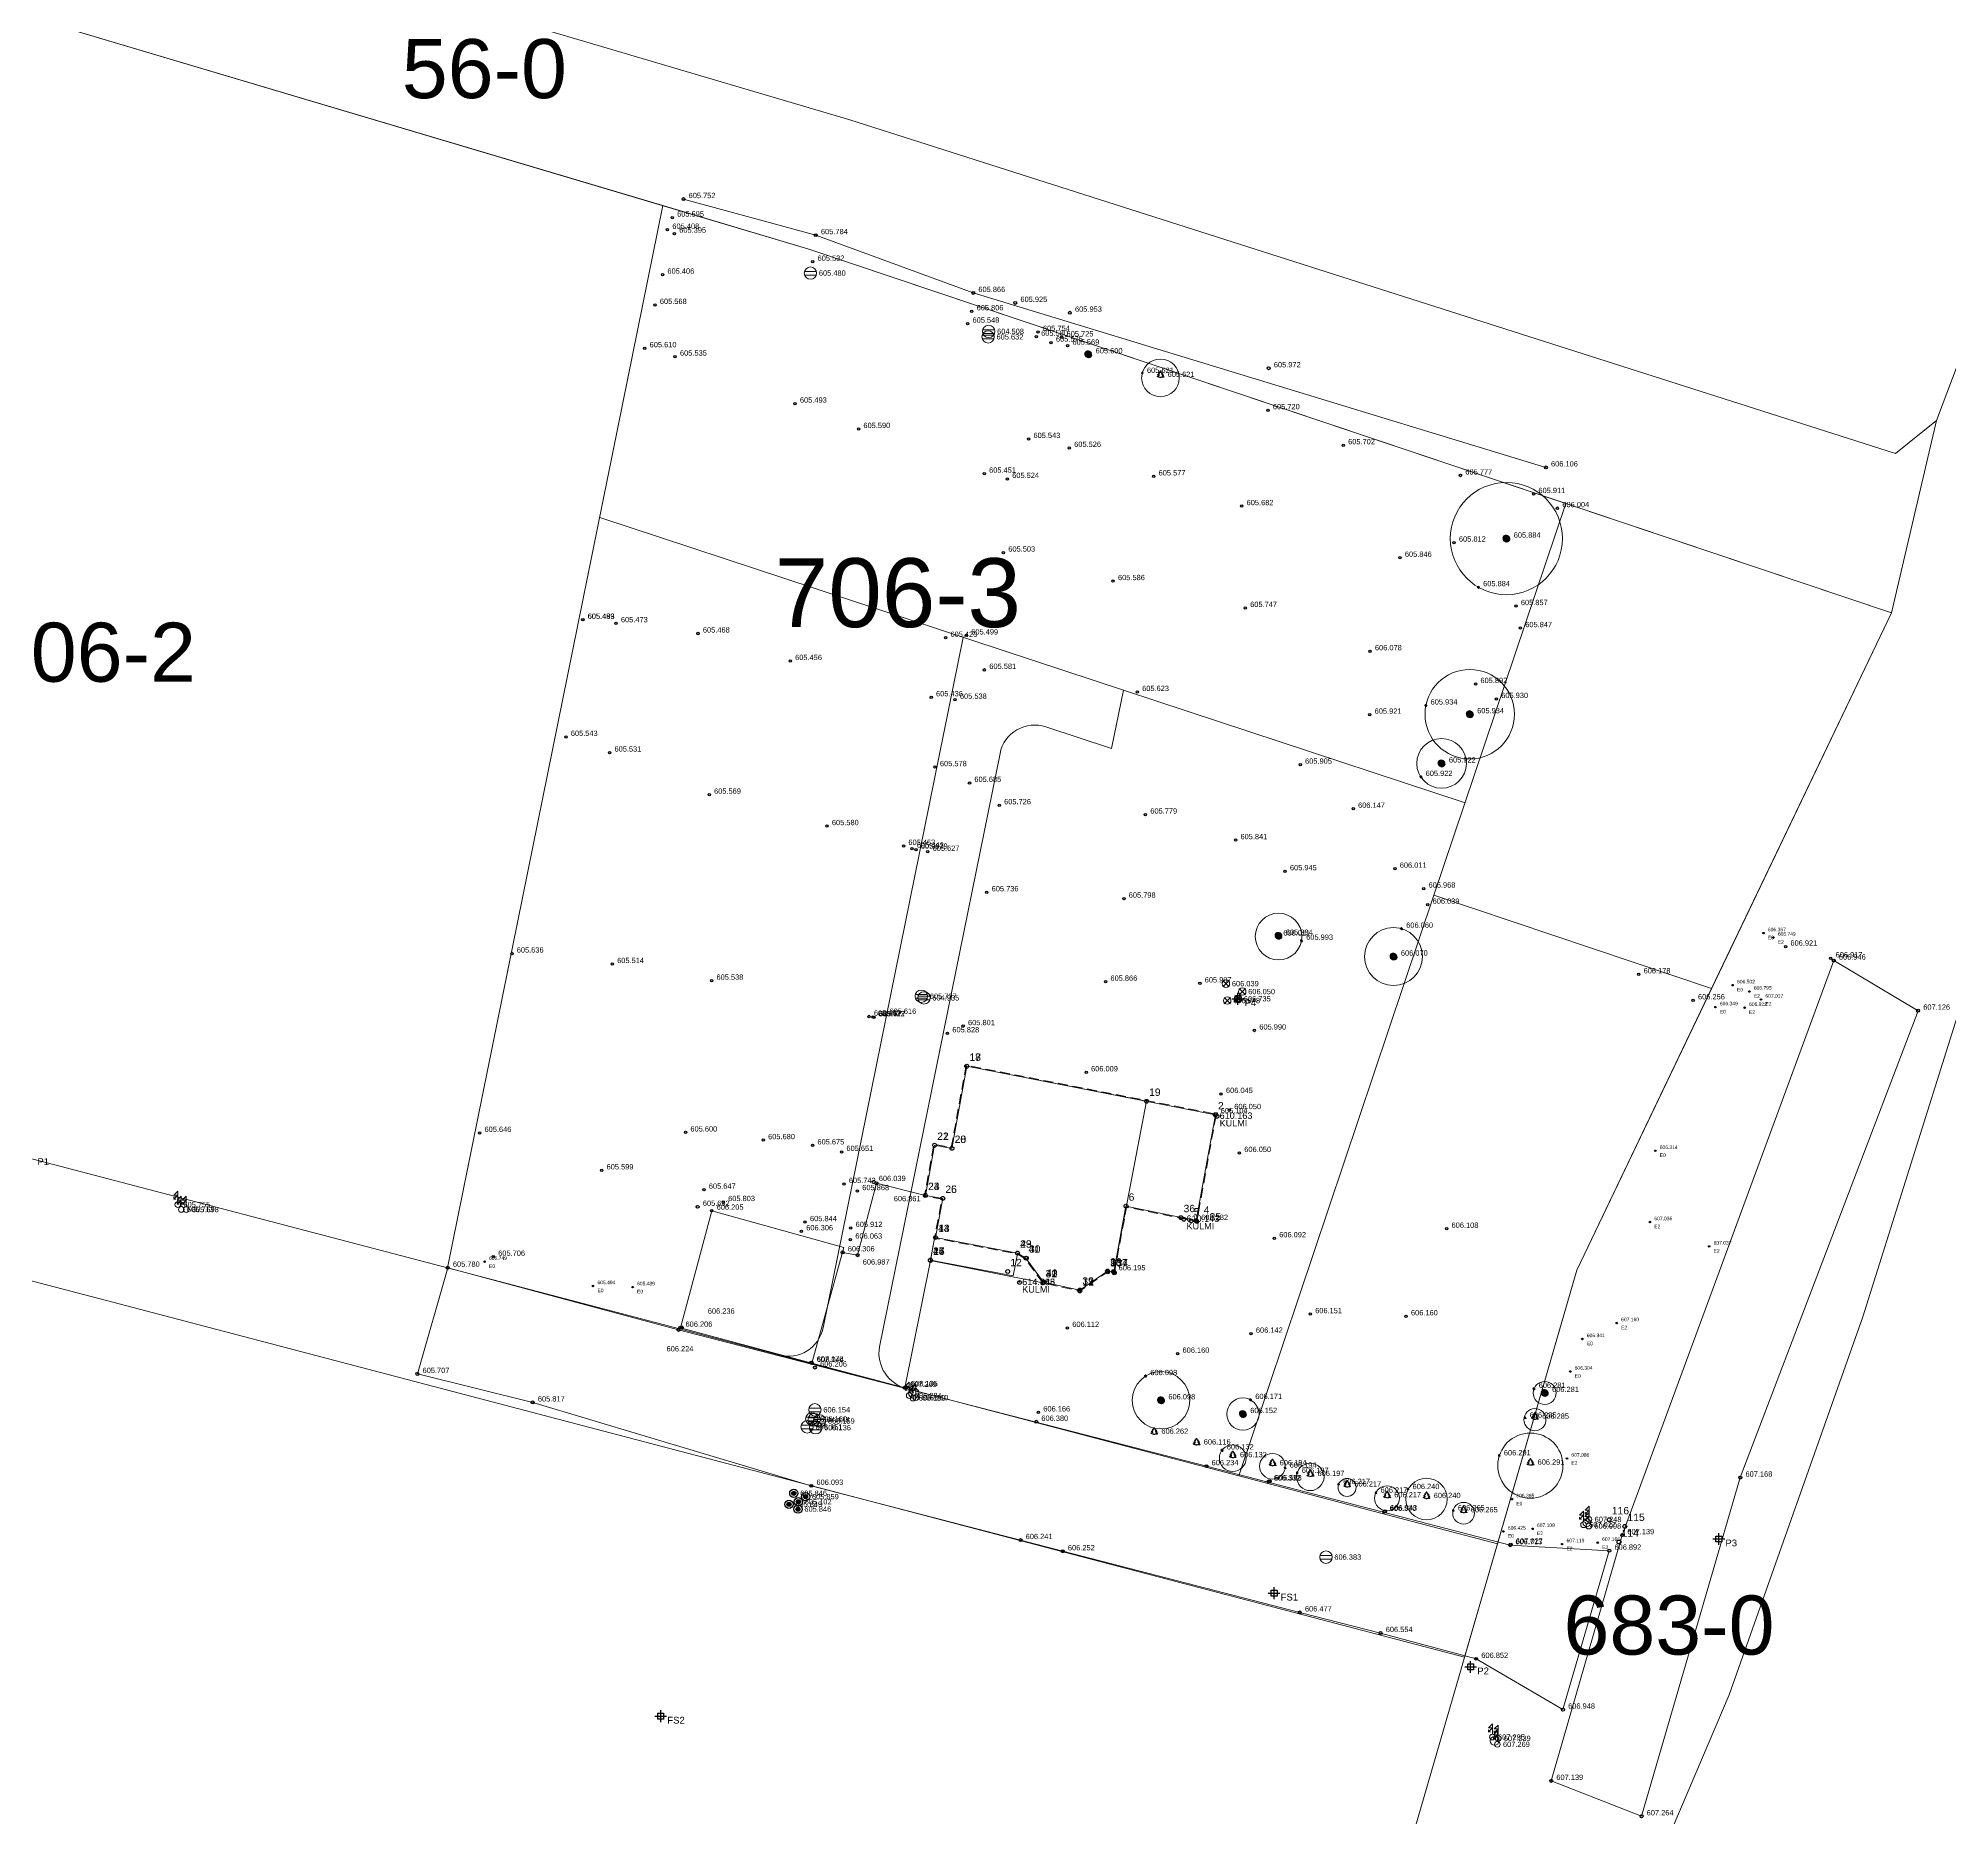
# Model space of a CAD drawing. Header units: metres. Extents: x 7508213 to 7508396, y 4696547 to 4696848.
# Drawn here: x 7508282.1 to 7508379.1, y 4696742.2 to 4696832.6 of the extents above; entities that cross this region are included whole.
import ezdxf

# ---------------------------------------------------------------- set-up
doc = ezdxf.new("R2010")
doc.units = ezdxf.units.M
doc.linetypes.add('DASHED', pattern=[0.75, 0.5, -0.25])
doc.layers.get('0').update_dxf_attribs({"lineweight": 0})
for name, color, linetype, lineweight in [('asfalt', 8, 'Continuous', 0), ('asfalt pikat', 8, 'Continuous', 0), ('Bunar', 5, 'Continuous', 0), ('E0 pikat', 4, 'Continuous', 0), ('E1 pikat', 10, 'Continuous', 0), ('Etazha 0 terasa', 6, 'Continuous', 0), ('garazha', 185, 'Continuous', 0), ('garazha pikat', 185, 'Continuous', 0), ('kati 0', 1, 'Continuous', 0), ('kati 0 pikat', 1, 'Continuous', 0), ('kati 1', 5, 'Continuous', 0), ('kati 1 pikat', 5, 'Continuous', 0), ('kati 1 terasat', 222, 'Continuous', 0), ('kati 1 terasat pikat', 222, 'Continuous', 0), ('kyqje ujselles', 5, 'Continuous', 0), ('Matjet', 210, 'Continuous', 0), ('muri pikat', 17, 'Continuous', 0), ('Ndarjet', 1, 'Continuous', 0), ('Nr Parceles Baze', 7, 'Continuous', 0), ('Nr-Kojshi', 251, 'Continuous', 0), ('Parc-Kojshi', 251, 'Continuous', 0), ('Parc-Re', 7, 'Continuous', 0), ('peme', 3, 'Continuous', 0), ('peme kurorat', 93, 'Continuous', 0), ('Pikat kulm', 85, 'Continuous', 0), ('pisha', 98, 'Continuous', 0), ('pisha kurorat', 65, 'Continuous', 0), ('Puset fekali', 30, 'Continuous', 0), ('rrjet', 7, 'Continuous', 0), ('rruge', 31, 'Continuous', 0), ('rruge pikat', 31, 'Continuous', 0), ('Shtyll elektrike', 7, 'Continuous', 0), ('themel pikat', 237, 'Continuous', 0)]:
    doc.layers.add(name, color=color, linetype=linetype, lineweight=lineweight)
doc.styles.get("Standard").update_dxf_attribs({"font": 'arial.ttf'})

# ---------------------------------------------------------------- blocks, each defined once
blk = doc.blocks.new('*U35')
at = {"color": 0, "linetype": 'ByBlock', "lineweight": -2}
blk.add_line((0, 0), (0, 0), dxfattribs=at)
blk.add_lwpolyline([(-0.5, -0.5), (-0.5, 0.5), (0.5, 0.5), (0.5, -0.5)], close=True, dxfattribs=at)
blk.add_circle((0, 0), 0.5, dxfattribs=at)
blk = doc.blocks.new('*U36', base_point=(7508341.861, 4696777.95, 606.104))
at = {"layer": 'themel pikat', "linetype": 'ByBlock', "insert": (7508342.116, 4696778.13, 606.104), "char_height": 0.27, "attachment_point": 4}
blk.add_mtext('{\\C256;606.104}', dxfattribs=at)
blk = doc.blocks.new('*U37', base_point=(7508341.861, 4696777.95, 606.104))
at = {"layer": 'themel pikat', "linetype": 'ByBlock', "lineweight": -2}
blk.add_blockref('*U36', (7508341.861, 4696777.95, 606.104), dxfattribs=at)
blk = doc.blocks.new('*U11')
at = {"color": 0, "linetype": 'ByBlock', "lineweight": -2}
blk.add_line((0, 0), (0, 0), dxfattribs=at)
blk.add_circle((0, 0), 0.5, dxfattribs=at)
blk = doc.blocks.new('*U38', base_point=(7508341.84, 4696777.923, 606.713))
at = {"layer": 'kati 0 pikat', "linetype": 'ByBlock', "insert": (7508341.975, 4696778.194, 606.713), "char_height": 0.375, "attachment_point": 7}
blk.add_mtext('2', dxfattribs=at)
blk = doc.blocks.new('*U39', base_point=(7508341.84, 4696777.923, 606.713))
at = {"layer": 'kati 0 pikat', "linetype": 'ByBlock', "lineweight": -2}
blk.add_blockref('*U38', (7508341.84, 4696777.923, 606.713), dxfattribs=at)
blk = doc.blocks.new('*U40', base_point=(7508340.867, 4696772.53, 606.282))
at = {"layer": 'themel pikat', "linetype": 'ByBlock', "insert": (7508341.122, 4696772.71, 606.282), "char_height": 0.27, "attachment_point": 4}
blk.add_mtext('{\\C256;606.282}', dxfattribs=at)
blk = doc.blocks.new('*U41', base_point=(7508340.867, 4696772.53, 606.282))
at = {"layer": 'themel pikat', "linetype": 'ByBlock', "lineweight": -2}
blk.add_blockref('*U40', (7508340.867, 4696772.53, 606.282), dxfattribs=at)
blk = doc.blocks.new('*U42', base_point=(7508341.114, 4696772.625, 606.713))
at = {"layer": 'kati 0 pikat', "linetype": 'ByBlock', "insert": (7508341.249, 4696772.895, 606.713), "char_height": 0.375, "attachment_point": 7}
blk.add_mtext('4', dxfattribs=at)
blk = doc.blocks.new('*U43', base_point=(7508340.897, 4696772.496, 606.713))
at = {"layer": 'kati 0 pikat', "linetype": 'ByBlock', "lineweight": -2}
blk.add_blockref('*U42', (7508341.114, 4696772.625, 606.713), dxfattribs=at)
blk = doc.blocks.new('*U44', base_point=(7508340.613, 4696772.531, 606.713))
at = {"layer": 'kati 0 pikat', "linetype": 'ByBlock', "insert": (7508340.748, 4696772.801, 606.713), "char_height": 0.375, "attachment_point": 7}
blk.add_mtext('5', dxfattribs=at)
blk = doc.blocks.new('*U45', base_point=(7508340.613, 4696772.531, 606.713))
at = {"layer": 'kati 0 pikat', "linetype": 'ByBlock', "lineweight": -2}
blk.add_blockref('*U44', (7508340.613, 4696772.531, 606.713), dxfattribs=at)
blk = doc.blocks.new('*U46', base_point=(7508337.302, 4696773.278, 606.713))
at = {"layer": 'kati 0 pikat', "linetype": 'ByBlock', "insert": (7508337.437, 4696773.549, 606.713), "char_height": 0.375, "attachment_point": 7}
blk.add_mtext('6', dxfattribs=at)
blk = doc.blocks.new('*U47', base_point=(7508337.302, 4696773.278, 606.713))
at = {"layer": 'kati 0 pikat', "linetype": 'ByBlock', "lineweight": -2}
blk.add_blockref('*U46', (7508337.302, 4696773.278, 606.713), dxfattribs=at)
blk = doc.blocks.new('*U48', base_point=(7508336.71, 4696769.893, 606.713))
at = {"layer": 'kati 0 pikat', "linetype": 'ByBlock', "insert": (7508336.845, 4696770.163, 606.713), "char_height": 0.375, "attachment_point": 7}
blk.add_mtext('7', dxfattribs=at)
blk = doc.blocks.new('*U49', base_point=(7508336.71, 4696769.893, 606.713))
at = {"layer": 'kati 0 pikat', "linetype": 'ByBlock', "lineweight": -2}
blk.add_blockref('*U48', (7508336.71, 4696769.893, 606.713), dxfattribs=at)
blk = doc.blocks.new('*U50', base_point=(7508336.675, 4696769.97, 606.195))
at = {"layer": 'themel pikat', "linetype": 'ByBlock', "insert": (7508336.93, 4696770.15, 606.195), "char_height": 0.27, "attachment_point": 4}
blk.add_mtext('{\\C256;606.195}', dxfattribs=at)
blk = doc.blocks.new('*U51', base_point=(7508336.675, 4696769.97, 606.195))
at = {"layer": 'themel pikat', "linetype": 'ByBlock', "lineweight": -2}
blk.add_blockref('*U50', (7508336.675, 4696769.97, 606.195), dxfattribs=at)
blk = doc.blocks.new('*U52', base_point=(7508336.372, 4696769.94, 606.713))
at = {"layer": 'kati 0 pikat', "linetype": 'ByBlock', "insert": (7508336.507, 4696770.21, 606.713), "char_height": 0.375, "attachment_point": 7}
blk.add_mtext('9', dxfattribs=at)
blk = doc.blocks.new('*U53', base_point=(7508336.372, 4696769.94, 606.713))
at = {"layer": 'kati 0 pikat', "linetype": 'ByBlock', "lineweight": -2}
blk.add_blockref('*U52', (7508336.372, 4696769.94, 606.713), dxfattribs=at)
blk = doc.blocks.new('*U54', base_point=(7508336.372, 4696769.94, 606.713))
at = {"layer": 'kati 0 pikat', "linetype": 'ByBlock', "insert": (7508336.507, 4696770.21, 606.713), "char_height": 0.375, "attachment_point": 7}
blk.add_mtext('10', dxfattribs=at)
blk = doc.blocks.new('*U55', base_point=(7508336.372, 4696769.94, 606.713))
at = {"layer": 'kati 0 pikat', "linetype": 'ByBlock', "lineweight": -2}
blk.add_blockref('*U54', (7508336.372, 4696769.94, 606.713), dxfattribs=at)
blk = doc.blocks.new('*U56', base_point=(7508334.959, 4696768.972, 606.713))
at = {"layer": 'kati 0 pikat', "linetype": 'ByBlock', "insert": (7508335.094, 4696769.242, 606.713), "char_height": 0.375, "attachment_point": 7}
blk.add_mtext('11', dxfattribs=at)
blk = doc.blocks.new('*U57', base_point=(7508334.959, 4696768.972, 606.713))
at = {"layer": 'kati 0 pikat', "linetype": 'ByBlock', "lineweight": -2}
blk.add_blockref('*U56', (7508334.959, 4696768.972, 606.713), dxfattribs=at)
blk = doc.blocks.new('*U58', base_point=(7508331.294, 4696769.956, 606.713))
at = {"layer": 'kati 0 pikat', "linetype": 'ByBlock', "insert": (7508331.429, 4696770.226, 606.713), "char_height": 0.375, "attachment_point": 7}
blk.add_mtext('12', dxfattribs=at)
blk = doc.blocks.new('*U59', base_point=(7508331.294, 4696769.956, 606.713))
at = {"layer": 'kati 0 pikat', "linetype": 'ByBlock', "lineweight": -2}
blk.add_blockref('*U58', (7508331.294, 4696769.956, 606.713), dxfattribs=at)
blk = doc.blocks.new('*U60', base_point=(7508327.626, 4696771.688, 609.583))
at = {"layer": 'kati 1 pikat', "linetype": 'ByBlock', "insert": (7508327.761, 4696771.958, 609.583), "char_height": 0.375, "attachment_point": 7}
blk.add_mtext('13', dxfattribs=at)
blk = doc.blocks.new('*U61', base_point=(7508327.626, 4696771.688, 609.583))
at = {"layer": 'kati 1 pikat', "linetype": 'ByBlock', "lineweight": -2}
blk.add_blockref('*U60', (7508327.626, 4696771.688, 609.583), dxfattribs=at)
blk = doc.blocks.new('*U62', base_point=(7508327.367, 4696770.521, 609.583))
at = {"layer": 'kati 1 terasat pikat', "linetype": 'ByBlock', "insert": (7508327.502, 4696770.791, 609.583), "char_height": 0.375, "attachment_point": 7}
blk.add_mtext('14', dxfattribs=at)
blk = doc.blocks.new('*U63', base_point=(7508327.367, 4696770.521, 609.583))
at = {"layer": 'kati 1 terasat pikat', "linetype": 'ByBlock', "lineweight": -2}
blk.add_blockref('*U62', (7508327.367, 4696770.521, 609.583), dxfattribs=at)
blk = doc.blocks.new('*U15')
at = {"color": 0, "linetype": 'ByBlock', "lineweight": -2}
blk.add_line((0, 0), (0, 0.5), dxfattribs=at)
blk.add_circle((0, 0), 0.5, dxfattribs=at)
blk = doc.blocks.new('*U64', base_point=(7508331.896, 4696769.398, 614.388))
at = {"layer": 'Pikat kulm', "linetype": 'ByBlock', "char_height": 0.33}
for s, insert, attachment_point in [('{\\fArial|b0|i0|c0|p34;\\C30;614.388}', (7508332.031, 4696769.428, 614.388), 4), ('{\\C55;KULMI}', (7508332.031, 4696769.2144, 614.388), 1)]:
    blk.add_mtext(s, dxfattribs=dict(at, insert=insert, attachment_point=attachment_point))
blk = doc.blocks.new('*U65', base_point=(7508331.896, 4696769.398, 614.388))
at = {"color": 97, "linetype": 'ByBlock', "lineweight": -2}
blk.add_blockref('*U64', (7508331.896, 4696769.398, 614.388), dxfattribs=at)
blk = doc.blocks.new('*U66', base_point=(7508341.921, 4696777.843, 610.163))
at = {"layer": 'Pikat kulm', "linetype": 'ByBlock', "char_height": 0.33}
for s, insert, attachment_point in [('{\\fArial|b0|i0|c0|p34;\\C30;610.163}', (7508342.056, 4696777.873, 610.163), 4), ('{\\C55;KULMI}', (7508342.056, 4696777.6594, 610.163), 1)]:
    blk.add_mtext(s, dxfattribs=dict(at, insert=insert, attachment_point=attachment_point))
blk = doc.blocks.new('*U67', base_point=(7508341.921, 4696777.843, 610.163))
at = {"color": 97, "linetype": 'ByBlock', "lineweight": -2}
blk.add_blockref('*U66', (7508341.921, 4696777.843, 610.163), dxfattribs=at)
blk = doc.blocks.new('*U68', base_point=(7508329.215, 4696780.387, 606.713))
at = {"layer": 'kati 0 pikat', "linetype": 'ByBlock', "insert": (7508329.35, 4696780.657, 606.713), "char_height": 0.375, "attachment_point": 7}
blk.add_mtext('17', dxfattribs=at)
blk = doc.blocks.new('*U69', base_point=(7508329.215, 4696780.387, 606.713))
at = {"layer": 'kati 0 pikat', "linetype": 'ByBlock', "lineweight": -2}
blk.add_blockref('*U68', (7508329.215, 4696780.387, 606.713), dxfattribs=at)
blk = doc.blocks.new('*U70', base_point=(7508329.215, 4696780.387, 609.583))
at = {"layer": 'kati 1 pikat', "linetype": 'ByBlock', "insert": (7508329.35, 4696780.657, 609.583), "char_height": 0.375, "attachment_point": 7}
blk.add_mtext('18', dxfattribs=at)
blk = doc.blocks.new('*U71', base_point=(7508329.215, 4696780.387, 609.583))
at = {"layer": 'kati 1 pikat', "linetype": 'ByBlock', "lineweight": -2}
blk.add_blockref('*U70', (7508329.215, 4696780.387, 609.583), dxfattribs=at)
blk = doc.blocks.new('*U72', base_point=(7508338.342, 4696778.606, 609.583))
at = {"layer": 'kati 1 pikat', "linetype": 'ByBlock', "insert": (7508338.477, 4696778.876, 609.583), "char_height": 0.375, "attachment_point": 7}
blk.add_mtext('19', dxfattribs=at)
blk = doc.blocks.new('*U73', base_point=(7508338.342, 4696778.606, 609.583))
at = {"layer": 'kati 1 pikat', "linetype": 'ByBlock', "lineweight": -2}
blk.add_blockref('*U72', (7508338.342, 4696778.606, 609.583), dxfattribs=at)
blk = doc.blocks.new('*U74', base_point=(7508328.464, 4696776.213, 606.713))
at = {"layer": 'kati 0 pikat', "linetype": 'ByBlock', "insert": (7508328.599, 4696776.484, 606.713), "char_height": 0.375, "attachment_point": 7}
blk.add_mtext('20', dxfattribs=at)
blk = doc.blocks.new('*U75', base_point=(7508328.464, 4696776.213, 606.713))
at = {"layer": 'kati 0 pikat', "linetype": 'ByBlock', "lineweight": -2}
blk.add_blockref('*U74', (7508328.464, 4696776.213, 606.713), dxfattribs=at)
blk = doc.blocks.new('*U76', base_point=(7508327.58, 4696776.373, 606.713))
at = {"layer": 'kati 0 pikat', "linetype": 'ByBlock', "insert": (7508327.715, 4696776.643, 606.713), "char_height": 0.375, "attachment_point": 7}
blk.add_mtext('21', dxfattribs=at)
blk = doc.blocks.new('*U77', base_point=(7508327.58, 4696776.373, 606.713))
at = {"layer": 'kati 0 pikat', "linetype": 'ByBlock', "lineweight": -2}
blk.add_blockref('*U76', (7508327.58, 4696776.373, 606.713), dxfattribs=at)
blk = doc.blocks.new('*U78', base_point=(7508327.58, 4696776.373, 609.583))
at = {"layer": 'kati 1 pikat', "linetype": 'ByBlock', "insert": (7508327.715, 4696776.643, 609.583), "char_height": 0.375, "attachment_point": 7}
blk.add_mtext('22', dxfattribs=at)
blk = doc.blocks.new('*U79', base_point=(7508327.58, 4696776.373, 609.583))
at = {"layer": 'kati 1 pikat', "linetype": 'ByBlock', "lineweight": -2}
blk.add_blockref('*U78', (7508327.58, 4696776.373, 609.583), dxfattribs=at)
blk = doc.blocks.new('*U80', base_point=(7508327.112, 4696773.824, 609.583))
at = {"layer": 'kati 1 pikat', "linetype": 'ByBlock', "insert": (7508327.247, 4696774.094, 609.583), "char_height": 0.375, "attachment_point": 7}
blk.add_mtext('23', dxfattribs=at)
blk = doc.blocks.new('*U81', base_point=(7508327.112, 4696773.824, 609.583))
at = {"layer": 'kati 1 pikat', "linetype": 'ByBlock', "lineweight": -2}
blk.add_blockref('*U80', (7508327.112, 4696773.824, 609.583), dxfattribs=at)
blk = doc.blocks.new('*U82', base_point=(7508327.112, 4696773.824, 606.713))
at = {"layer": 'kati 0 pikat', "linetype": 'ByBlock', "insert": (7508327.247, 4696774.094, 606.713), "char_height": 0.375, "attachment_point": 7}
blk.add_mtext('24', dxfattribs=at)
blk = doc.blocks.new('*U83', base_point=(7508327.112, 4696773.824, 606.713))
at = {"layer": 'kati 0 pikat', "linetype": 'ByBlock', "lineweight": -2}
blk.add_blockref('*U82', (7508327.112, 4696773.824, 606.713), dxfattribs=at)
blk = doc.blocks.new('*U84', base_point=(7508327.996, 4696773.674, 606.713))
at = {"layer": 'kati 0 pikat', "linetype": 'ByBlock', "insert": (7508328.131, 4696773.944, 606.713), "char_height": 0.375, "attachment_point": 7}
blk.add_mtext('25', dxfattribs=at)
blk = doc.blocks.new('*U85', base_point=(7508327.996, 4696773.674, 606.713))
at = {"layer": 'kati 0 pikat', "linetype": 'ByBlock', "lineweight": -2}
blk.add_blockref('*U84', (7508327.996, 4696773.674, 606.713), dxfattribs=at)
blk = doc.blocks.new('*U86', base_point=(7508327.996, 4696773.674, 609.583))
at = {"layer": 'kati 1 pikat', "linetype": 'ByBlock', "insert": (7508328.131, 4696773.944, 609.583), "char_height": 0.375, "attachment_point": 7}
blk.add_mtext('26', dxfattribs=at)
blk = doc.blocks.new('*U87', base_point=(7508327.996, 4696773.674, 609.583))
at = {"layer": 'kati 1 pikat', "linetype": 'ByBlock', "lineweight": -2}
blk.add_blockref('*U86', (7508327.996, 4696773.674, 609.583), dxfattribs=at)
blk = doc.blocks.new('*U88', base_point=(7508327.37, 4696770.534, 609.583))
at = {"layer": 'kati 1 terasat pikat', "linetype": 'ByBlock', "insert": (7508327.505, 4696770.804, 609.583), "char_height": 0.375, "attachment_point": 7}
blk.add_mtext('27', dxfattribs=at)
blk = doc.blocks.new('*U89', base_point=(7508327.37, 4696770.534, 609.583))
at = {"layer": 'kati 1 terasat pikat', "linetype": 'ByBlock', "lineweight": -2}
blk.add_blockref('*U88', (7508327.37, 4696770.534, 609.583), dxfattribs=at)
blk = doc.blocks.new('*U90', base_point=(7508328.464, 4696776.213, 609.583))
at = {"layer": 'kati 1 pikat', "linetype": 'ByBlock', "insert": (7508328.599, 4696776.484, 609.583), "char_height": 0.375, "attachment_point": 7}
blk.add_mtext('28', dxfattribs=at)
blk = doc.blocks.new('*U91', base_point=(7508328.464, 4696776.213, 609.583))
at = {"layer": 'kati 1 pikat', "linetype": 'ByBlock', "lineweight": -2}
blk.add_blockref('*U90', (7508328.464, 4696776.213, 609.583), dxfattribs=at)
blk = doc.blocks.new('*U92', base_point=(7508331.794, 4696770.895, 609.583))
at = {"layer": 'kati 1 pikat', "linetype": 'ByBlock', "insert": (7508331.929, 4696771.165, 609.583), "char_height": 0.375, "attachment_point": 7}
blk.add_mtext('29', dxfattribs=at)
blk = doc.blocks.new('*U93', base_point=(7508331.794, 4696770.895, 609.583))
at = {"layer": 'kati 1 pikat', "linetype": 'ByBlock', "lineweight": -2}
blk.add_blockref('*U92', (7508331.794, 4696770.895, 609.583), dxfattribs=at)
blk = doc.blocks.new('*U94', base_point=(7508332.243, 4696770.638, 609.583))
at = {"layer": 'kati 1 pikat', "linetype": 'ByBlock', "insert": (7508332.378, 4696770.908, 609.583), "char_height": 0.375, "attachment_point": 7}
blk.add_mtext('30', dxfattribs=at)
blk = doc.blocks.new('*U95', base_point=(7508332.243, 4696770.638, 609.583))
at = {"layer": 'kati 1 pikat', "linetype": 'ByBlock', "lineweight": -2}
blk.add_blockref('*U94', (7508332.243, 4696770.638, 609.583), dxfattribs=at)
blk = doc.blocks.new('*U96', base_point=(7508333.089, 4696769.39, 609.583))
at = {"layer": 'kati 1 pikat', "linetype": 'ByBlock', "insert": (7508333.224, 4696769.66, 609.583), "char_height": 0.375, "attachment_point": 7}
blk.add_mtext('31', dxfattribs=at)
blk = doc.blocks.new('*U97', base_point=(7508333.089, 4696769.39, 609.583))
at = {"layer": 'kati 1 pikat', "linetype": 'ByBlock', "lineweight": -2}
blk.add_blockref('*U96', (7508333.089, 4696769.39, 609.583), dxfattribs=at)
blk = doc.blocks.new('*U98', base_point=(7508334.951, 4696769.015, 609.583))
at = {"layer": 'kati 1 pikat', "linetype": 'ByBlock', "insert": (7508335.086, 4696769.285, 609.583), "char_height": 0.375, "attachment_point": 7}
blk.add_mtext('32', dxfattribs=at)
blk = doc.blocks.new('*U99', base_point=(7508334.951, 4696769.015, 609.583))
at = {"layer": 'kati 1 pikat', "linetype": 'ByBlock', "lineweight": -2}
blk.add_blockref('*U98', (7508334.951, 4696769.015, 609.583), dxfattribs=at)
blk = doc.blocks.new('*U100', base_point=(7508336.362, 4696769.982, 609.583))
at = {"layer": 'kati 1 pikat', "linetype": 'ByBlock', "insert": (7508336.497, 4696770.252, 609.583), "char_height": 0.375, "attachment_point": 7}
blk.add_mtext('33', dxfattribs=at)
blk = doc.blocks.new('*U101', base_point=(7508336.362, 4696769.982, 609.583))
at = {"layer": 'kati 1 pikat', "linetype": 'ByBlock', "lineweight": -2}
blk.add_blockref('*U100', (7508336.362, 4696769.982, 609.583), dxfattribs=at)
blk = doc.blocks.new('*U102', base_point=(7508336.678, 4696769.938, 609.583))
at = {"layer": 'kati 1 pikat', "linetype": 'ByBlock', "insert": (7508336.813, 4696770.208, 609.583), "char_height": 0.375, "attachment_point": 7}
blk.add_mtext('34', dxfattribs=at)
blk = doc.blocks.new('*U103', base_point=(7508336.678, 4696769.938, 609.583))
at = {"layer": 'kati 1 pikat', "linetype": 'ByBlock', "lineweight": -2}
blk.add_blockref('*U102', (7508336.678, 4696769.938, 609.583), dxfattribs=at)
blk = doc.blocks.new('*U104', base_point=(7508341.411, 4696772.27, 606.713))
at = {"layer": 'kati 0 pikat', "linetype": 'ByBlock', "insert": (7508341.546, 4696772.541, 606.713), "char_height": 0.375, "attachment_point": 7}
blk.add_mtext('35', dxfattribs=at)
blk = doc.blocks.new('*U105', base_point=(7508340.865, 4696772.543, 606.713))
at = {"layer": 'kati 0 pikat', "linetype": 'ByBlock', "lineweight": -2}
blk.add_blockref('*U104', (7508341.411, 4696772.27, 606.713), dxfattribs=at)
blk = doc.blocks.new('*U106', base_point=(7508340.092, 4696772.697, 606.713))
at = {"layer": 'kati 0 pikat', "linetype": 'ByBlock', "insert": (7508340.227, 4696772.967, 606.713), "char_height": 0.375, "attachment_point": 7}
blk.add_mtext('36', dxfattribs=at)
blk = doc.blocks.new('*U107', base_point=(7508340.092, 4696772.697, 606.713))
at = {"layer": 'kati 0 pikat', "linetype": 'ByBlock', "lineweight": -2}
blk.add_blockref('*U106', (7508340.092, 4696772.697, 606.713), dxfattribs=at)
blk = doc.blocks.new('*U108', base_point=(7508336.678, 4696769.938, 606.713))
at = {"layer": 'kati 0 pikat', "linetype": 'ByBlock', "insert": (7508336.813, 4696770.208, 606.713), "char_height": 0.375, "attachment_point": 7}
blk.add_mtext('37', dxfattribs=at)
blk = doc.blocks.new('*U109', base_point=(7508336.678, 4696769.938, 606.713))
at = {"layer": 'kati 0 pikat', "linetype": 'ByBlock', "lineweight": -2}
blk.add_blockref('*U108', (7508336.678, 4696769.938, 606.713), dxfattribs=at)
blk = doc.blocks.new('*U110', base_point=(7508336.362, 4696769.982, 606.713))
at = {"layer": 'kati 0 pikat', "linetype": 'ByBlock', "insert": (7508336.497, 4696770.252, 606.713), "char_height": 0.375, "attachment_point": 7}
blk.add_mtext('38', dxfattribs=at)
blk = doc.blocks.new('*U111', base_point=(7508336.362, 4696769.982, 606.713))
at = {"layer": 'kati 0 pikat', "linetype": 'ByBlock', "lineweight": -2}
blk.add_blockref('*U110', (7508336.362, 4696769.982, 606.713), dxfattribs=at)
blk = doc.blocks.new('*U112', base_point=(7508334.951, 4696769.015, 606.713))
at = {"layer": 'kati 0 pikat', "linetype": 'ByBlock', "insert": (7508335.086, 4696769.285, 606.713), "char_height": 0.375, "attachment_point": 7}
blk.add_mtext('39', dxfattribs=at)
blk = doc.blocks.new('*U113', base_point=(7508334.951, 4696769.015, 606.713))
at = {"layer": 'kati 0 pikat', "linetype": 'ByBlock', "lineweight": -2}
blk.add_blockref('*U112', (7508334.951, 4696769.015, 606.713), dxfattribs=at)
blk = doc.blocks.new('*U114', base_point=(7508333.108, 4696769.414, 606.713))
at = {"layer": 'kati 0 pikat', "linetype": 'ByBlock', "insert": (7508333.243, 4696769.684, 606.713), "char_height": 0.375, "attachment_point": 7}
blk.add_mtext('40', dxfattribs=at)
blk = doc.blocks.new('*U115', base_point=(7508333.108, 4696769.414, 606.713))
at = {"layer": 'kati 0 pikat', "linetype": 'ByBlock', "lineweight": -2}
blk.add_blockref('*U114', (7508333.108, 4696769.414, 606.713), dxfattribs=at)
blk = doc.blocks.new('*U116', base_point=(7508332.215, 4696770.638, 606.713))
at = {"layer": 'kati 0 pikat', "linetype": 'ByBlock', "insert": (7508332.35, 4696770.908, 606.713), "char_height": 0.375, "attachment_point": 7}
blk.add_mtext('41', dxfattribs=at)
blk = doc.blocks.new('*U117', base_point=(7508332.215, 4696770.638, 606.713))
at = {"layer": 'kati 0 pikat', "linetype": 'ByBlock', "lineweight": -2}
blk.add_blockref('*U116', (7508332.215, 4696770.638, 606.713), dxfattribs=at)
blk = doc.blocks.new('*U118', base_point=(7508333.087, 4696769.385, 609.583))
at = {"layer": 'kati 1 terasat pikat', "linetype": 'ByBlock', "insert": (7508333.222, 4696769.655, 609.583), "char_height": 0.375, "attachment_point": 7}
blk.add_mtext('42', dxfattribs=at)
blk = doc.blocks.new('*U119', base_point=(7508333.087, 4696769.385, 609.583))
at = {"layer": 'kati 1 terasat pikat', "linetype": 'ByBlock', "lineweight": -2}
blk.add_blockref('*U118', (7508333.087, 4696769.385, 609.583), dxfattribs=at)
blk = doc.blocks.new('*U120', base_point=(7508331.794, 4696770.895, 606.713))
at = {"layer": 'kati 0 pikat', "linetype": 'ByBlock', "insert": (7508331.929, 4696771.165, 606.713), "char_height": 0.375, "attachment_point": 7}
blk.add_mtext('43', dxfattribs=at)
blk = doc.blocks.new('*U121', base_point=(7508331.794, 4696770.895, 606.713))
at = {"layer": 'kati 0 pikat', "linetype": 'ByBlock', "lineweight": -2}
blk.add_blockref('*U120', (7508331.794, 4696770.895, 606.713), dxfattribs=at)
blk = doc.blocks.new('*U122', base_point=(7508327.626, 4696771.688, 606.713))
at = {"layer": 'kati 0 pikat', "linetype": 'ByBlock', "insert": (7508327.761, 4696771.958, 606.713), "char_height": 0.375, "attachment_point": 7}
blk.add_mtext('44', dxfattribs=at)
blk = doc.blocks.new('*U123', base_point=(7508327.626, 4696771.688, 606.713))
at = {"layer": 'kati 0 pikat', "linetype": 'ByBlock', "lineweight": -2}
blk.add_blockref('*U122', (7508327.626, 4696771.688, 606.713), dxfattribs=at)
blk = doc.blocks.new('*U124', base_point=(7508327.367, 4696770.539, 606.713))
at = {"layer": 'kati 0 pikat', "linetype": 'ByBlock', "insert": (7508327.502, 4696770.809, 606.713), "char_height": 0.375, "attachment_point": 7}
blk.add_mtext('45', dxfattribs=at)
blk = doc.blocks.new('*U125', base_point=(7508327.367, 4696770.539, 606.713))
at = {"layer": 'kati 0 pikat', "linetype": 'ByBlock', "lineweight": -2}
blk.add_blockref('*U124', (7508327.367, 4696770.539, 606.713), dxfattribs=at)
blk = doc.blocks.new('*U126', base_point=(7508327.367, 4696770.539, 606.713))
at = {"layer": 'kati 0 pikat', "linetype": 'ByBlock', "insert": (7508327.502, 4696770.809, 606.713), "char_height": 0.375, "attachment_point": 7}
blk.add_mtext('46', dxfattribs=at)
blk = doc.blocks.new('*U127', base_point=(7508327.367, 4696770.539, 606.713))
at = {"layer": 'kati 0 pikat', "linetype": 'ByBlock', "lineweight": -2}
blk.add_blockref('*U126', (7508327.367, 4696770.539, 606.713), dxfattribs=at)
blk = doc.blocks.new('*U128', base_point=(7508331.897, 4696769.402, 614.345))
at = {"layer": 'Pikat kulm', "linetype": 'ByBlock', "char_height": 0.33}
for s, insert, attachment_point in [('{\\fArial|b0|i0|c0|p34;\\C30;614.345}', (7508332.032, 4696769.432, 614.345), 4), ('{\\C55;KULMI}', (7508332.032, 4696769.2184, 614.345), 1)]:
    blk.add_mtext(s, dxfattribs=dict(at, insert=insert, attachment_point=attachment_point))
blk = doc.blocks.new('*U129', base_point=(7508331.897, 4696769.402, 614.345))
at = {"color": 97, "linetype": 'ByBlock', "lineweight": -2}
blk.add_blockref('*U128', (7508331.897, 4696769.402, 614.345), dxfattribs=at)
blk = doc.blocks.new('*U130', base_point=(7508340.241, 4696772.611, 610.143))
at = {"layer": 'Pikat kulm', "linetype": 'ByBlock', "char_height": 0.33}
for s, insert, attachment_point in [('{\\fArial|b0|i0|c0|p34;\\C30;610.143}', (7508340.376, 4696772.641, 610.143), 4), ('{\\C55;KULMI}', (7508340.376, 4696772.4274, 610.143), 1)]:
    blk.add_mtext(s, dxfattribs=dict(at, insert=insert, attachment_point=attachment_point))
blk = doc.blocks.new('*U131', base_point=(7508340.241, 4696772.611, 610.143))
at = {"color": 97, "linetype": 'ByBlock', "lineweight": -2}
blk.add_blockref('*U130', (7508340.241, 4696772.611, 610.143), dxfattribs=at)
blk = doc.blocks.new('*U132', base_point=(7508326.118, 4696764.086, 608.135))
at = {"layer": 'garazha pikat', "linetype": 'ByBlock', "insert": (7508326.3805, 4696764.266, 608.135), "char_height": 0.27, "attachment_point": 4}
blk.add_mtext('{\\C256;608.135}', dxfattribs=at)
blk = doc.blocks.new('*U133', base_point=(7508326.118, 4696764.086, 608.135))
at = {"layer": 'garazha pikat', "linetype": 'ByBlock', "lineweight": -2}
blk.add_blockref('*U132', (7508326.118, 4696764.086, 608.135), dxfattribs=at)
blk = doc.blocks.new('*U134', base_point=(7508321.347, 4696765.31, 608.044))
at = {"layer": 'garazha pikat', "linetype": 'ByBlock', "insert": (7508321.6095, 4696765.49, 608.044), "char_height": 0.27, "attachment_point": 4}
blk.add_mtext('{\\C256;608.044}', dxfattribs=at)
blk = doc.blocks.new('*U135', base_point=(7508321.347, 4696765.31, 608.044))
at = {"layer": 'garazha pikat', "linetype": 'ByBlock', "lineweight": -2}
blk.add_blockref('*U134', (7508321.347, 4696765.31, 608.044), dxfattribs=at)
blk = doc.blocks.new('*U136', base_point=(7508314.669, 4696767.102, 606.206))
at = {"layer": 'garazha pikat', "linetype": 'ByBlock', "insert": (7508314.9315, 4696767.282, 606.206), "char_height": 0.27, "attachment_point": 4}
blk.add_mtext('{\\C256;606.206}', dxfattribs=at)
blk = doc.blocks.new('*U137', base_point=(7508314.669, 4696767.102, 606.206))
at = {"layer": 'garazha pikat', "linetype": 'ByBlock', "lineweight": -2}
blk.add_blockref('*U136', (7508314.669, 4696767.102, 606.206), dxfattribs=at)
blk = doc.blocks.new('Pole electricity_ Shtyllë Elekrike Druri - tension i lartë')
at = {"color": 1, "linetype": 'ByBlock', "lineweight": 0, "flags": 128}
for points in [[(0, 0.5), (0, 2.35), (-0.7, 1.65), (0, 1.65), (-0.7, 0.95)], [(-0.35, 0.95), (-0.7, 0.95), (-0.7, 1.3)]]:
    blk.add_lwpolyline(points, dxfattribs=at)
at = {"color": 1, "linetype": 'ByBlock', "lineweight": 0}
blk.add_circle((0, 0), 0.5, dxfattribs=at)
blk = doc.blocks.new('Shtylle_Elekrike_Druri')
at = {"color": 1, "lineweight": 0}
blk.add_blockref('Pole electricity_ Shtyllë Elekrike Druri - tension i lartë', (0, 0), dxfattribs=at)
blk = doc.blocks.new('*U146', base_point=(7508289.322, 4696773.111, 605.713))
at = {"layer": 'Shtyll elektrike', "linetype": 'ByBlock', "insert": (7508289.608, 4696773.111, 605.713), "char_height": 0.27, "attachment_point": 4}
blk.add_mtext('605.713', dxfattribs=at)
blk = doc.blocks.new('*U147', base_point=(7508289.322, 4696773.111, 605.713))
at = {"color": 0, "linetype": 'ByBlock', "lineweight": -2}
blk.add_blockref('*U146', (7508289.322, 4696773.111, 605.713), dxfattribs=at)
blk = doc.blocks.new('*U148', base_point=(7508289.145, 4696773.359, 605.755))
at = {"layer": 'Shtyll elektrike', "linetype": 'ByBlock', "insert": (7508289.431, 4696773.359, 605.755), "char_height": 0.27, "attachment_point": 4}
blk.add_mtext('605.755', dxfattribs=at)
blk = doc.blocks.new('*U149', base_point=(7508289.145, 4696773.359, 605.755))
at = {"color": 0, "linetype": 'ByBlock', "lineweight": -2}
blk.add_blockref('*U148', (7508289.145, 4696773.359, 605.755), dxfattribs=at)
blk = doc.blocks.new('*U150', base_point=(7508289.575, 4696773.104, 605.698))
at = {"layer": 'Shtyll elektrike', "linetype": 'ByBlock', "insert": (7508289.861, 4696773.104, 605.698), "char_height": 0.27, "attachment_point": 4}
blk.add_mtext('605.698', dxfattribs=at)
blk = doc.blocks.new('*U151', base_point=(7508289.575, 4696773.104, 605.698))
at = {"color": 0, "linetype": 'ByBlock', "lineweight": -2}
blk.add_blockref('*U150', (7508289.575, 4696773.104, 605.698), dxfattribs=at)
blk = doc.blocks.new('Settling Basin - PK ujrat e zeza')
at = {"color": 21, "lineweight": 0, "flags": 128}
for points in [[(-0.95, 0.27), (0.96, 0.27)], [(-0.95, -0.33), (0.96, -0.33)]]:
    blk.add_lwpolyline(points, dxfattribs=at)
at = {"color": 21, "lineweight": 0}
blk.add_circle((0, 0), 1, dxfattribs=at)
blk = doc.blocks.new('Puset_Kan_Atmosferik')
blk.add_blockref('Settling Basin - PK ujrat e zeza', (0, 0))
blk = doc.blocks.new('*U152', base_point=(7508321.341, 4696762.47, 606.16))
at = {"layer": 'Puset fekali', "linetype": 'ByBlock', "insert": (7508321.7685, 4696762.47, 606.16), "char_height": 0.27, "attachment_point": 4}
blk.add_mtext('606.160', dxfattribs=at)
blk = doc.blocks.new('*U153', base_point=(7508321.341, 4696762.47, 606.16))
at = {"layer": 'Puset fekali', "color": 0, "linetype": 'ByBlock', "lineweight": -2}
blk.add_blockref('*U152', (7508321.341, 4696762.47, 606.16), dxfattribs=at)
blk = doc.blocks.new('*U154', base_point=(7508321.732, 4696762.363, 606.159))
at = {"layer": 'Puset fekali', "linetype": 'ByBlock', "insert": (7508322.1595, 4696762.363, 606.159), "char_height": 0.27, "attachment_point": 4}
blk.add_mtext('606.159', dxfattribs=at)
blk = doc.blocks.new('*U155', base_point=(7508321.732, 4696762.363, 606.159))
at = {"layer": 'Puset fekali', "color": 0, "linetype": 'ByBlock', "lineweight": -2}
blk.add_blockref('*U154', (7508321.732, 4696762.363, 606.159), dxfattribs=at)
blk = doc.blocks.new('*U156', base_point=(7508321.503, 4696762.931, 606.154))
at = {"layer": 'Puset fekali', "linetype": 'ByBlock', "insert": (7508321.9305, 4696762.931, 606.154), "char_height": 0.27, "attachment_point": 4}
blk.add_mtext('606.154', dxfattribs=at)
blk = doc.blocks.new('*U157', base_point=(7508321.503, 4696762.931, 606.154))
at = {"layer": 'Puset fekali', "color": 0, "linetype": 'ByBlock', "lineweight": -2}
blk.add_blockref('*U156', (7508321.503, 4696762.931, 606.154), dxfattribs=at)
blk = doc.blocks.new('*U158', base_point=(7508321.107, 4696762.068, 606.151))
at = {"layer": 'Puset fekali', "linetype": 'ByBlock', "insert": (7508321.5345, 4696762.068, 606.151), "char_height": 0.27, "attachment_point": 4}
blk.add_mtext('606.151', dxfattribs=at)
blk = doc.blocks.new('*U159', base_point=(7508321.107, 4696762.068, 606.151))
at = {"layer": 'Puset fekali', "color": 0, "linetype": 'ByBlock', "lineweight": -2}
blk.add_blockref('*U158', (7508321.107, 4696762.068, 606.151), dxfattribs=at)
blk = doc.blocks.new('*U160', base_point=(7508326.633, 4696763.552, 606.21))
at = {"layer": 'Shtyll elektrike', "linetype": 'ByBlock', "insert": (7508326.919, 4696763.552, 606.21), "char_height": 0.27, "attachment_point": 4}
blk.add_mtext('606.210', dxfattribs=at)
blk = doc.blocks.new('*U161', base_point=(7508326.633, 4696763.552, 606.21))
at = {"color": 0, "linetype": 'ByBlock', "lineweight": -2}
blk.add_blockref('*U160', (7508326.633, 4696763.552, 606.21), dxfattribs=at)
blk = doc.blocks.new('*U162', base_point=(7508326.484, 4696763.529, 606.19))
at = {"layer": 'Shtyll elektrike', "linetype": 'ByBlock', "insert": (7508326.77, 4696763.529, 606.19), "char_height": 0.27, "attachment_point": 4}
blk.add_mtext('606.190', dxfattribs=at)
blk = doc.blocks.new('*U163', base_point=(7508326.484, 4696763.529, 606.19))
at = {"color": 0, "linetype": 'ByBlock', "lineweight": -2}
blk.add_blockref('*U162', (7508326.484, 4696763.529, 606.19), dxfattribs=at)
blk = doc.blocks.new('*U164', base_point=(7508326.295, 4696763.656, 606.284))
at = {"layer": 'Shtyll elektrike', "linetype": 'ByBlock', "insert": (7508326.581, 4696763.656, 606.284), "char_height": 0.27, "attachment_point": 4}
blk.add_mtext('606.284', dxfattribs=at)
blk = doc.blocks.new('*U165', base_point=(7508326.295, 4696763.656, 606.284))
at = {"color": 0, "linetype": 'ByBlock', "lineweight": -2}
blk.add_blockref('*U164', (7508326.295, 4696763.656, 606.284), dxfattribs=at)
blk = doc.blocks.new('*U166', base_point=(7508334.089, 4696755.746, 606.252))
at = {"layer": 'rruge pikat', "linetype": 'ByBlock', "insert": (7508334.3515, 4696755.926, 606.252), "char_height": 0.27, "attachment_point": 4}
blk.add_mtext('{\\C256;606.252}', dxfattribs=at)
blk = doc.blocks.new('*U167', base_point=(7508334.089, 4696755.746, 606.252))
at = {"layer": 'rruge pikat', "linetype": 'ByBlock', "lineweight": -2}
blk.add_blockref('*U166', (7508334.089, 4696755.746, 606.252), dxfattribs=at)
blk = doc.blocks.new('*U168', base_point=(7508321.318, 4696759.07, 606.093))
at = {"layer": 'rruge pikat', "linetype": 'ByBlock', "insert": (7508321.5805, 4696759.25, 606.093), "char_height": 0.27, "attachment_point": 4}
blk.add_mtext('{\\C256;606.093}', dxfattribs=at)
blk = doc.blocks.new('*U169', base_point=(7508321.318, 4696759.07, 606.093))
at = {"layer": 'rruge pikat', "linetype": 'ByBlock', "lineweight": -2}
blk.add_blockref('*U168', (7508321.318, 4696759.07, 606.093), dxfattribs=at)
blk = doc.blocks.new('*U170', base_point=(7508321.504, 4696765.079, 606.206))
at = {"layer": 'rruge pikat', "linetype": 'ByBlock', "insert": (7508321.7665, 4696765.259, 606.206), "char_height": 0.27, "attachment_point": 4}
blk.add_mtext('{\\C256;606.206}', dxfattribs=at)
blk = doc.blocks.new('*U171', base_point=(7508321.504, 4696765.079, 606.206))
at = {"layer": 'rruge pikat', "linetype": 'ByBlock', "lineweight": -2}
blk.add_blockref('*U170', (7508321.504, 4696765.079, 606.206), dxfattribs=at)
blk = doc.blocks.new('*U172', base_point=(7508313.707, 4696765.853, 606.224))
at = {"layer": 'rruge pikat', "linetype": 'ByBlock', "insert": (7508313.969, 4696766.033, 606.224), "char_height": 0.27, "attachment_point": 4}
blk.add_mtext('{\\C256;606.224}', dxfattribs=at)
blk = doc.blocks.new('*U173', base_point=(7508314.576, 4696766.99, 606.224))
at = {"layer": 'rruge pikat', "linetype": 'ByBlock', "lineweight": -2}
blk.add_blockref('*U172', (7508313.707, 4696765.853, 606.224), dxfattribs=at)
blk = doc.blocks.new('*U174', base_point=(7508302.854, 4696770.15, 605.78))
at = {"layer": 'rruge pikat', "linetype": 'ByBlock', "insert": (7508303.1165, 4696770.33, 605.78), "char_height": 0.27, "attachment_point": 4}
blk.add_mtext('{\\C256;605.780}', dxfattribs=at)
blk = doc.blocks.new('*U175', base_point=(7508302.854, 4696770.15, 605.78))
at = {"layer": 'rruge pikat', "linetype": 'ByBlock', "lineweight": -2}
blk.add_blockref('*U174', (7508302.854, 4696770.15, 605.78), dxfattribs=at)
blk = doc.blocks.new('*U176', base_point=(7508301.315, 4696764.754, 605.707))
at = {"layer": 'rruge pikat', "linetype": 'ByBlock', "insert": (7508301.5775, 4696764.934, 605.707), "char_height": 0.27, "attachment_point": 4}
blk.add_mtext('{\\C256;605.707}', dxfattribs=at)
blk = doc.blocks.new('*U177', base_point=(7508301.315, 4696764.754, 605.707))
at = {"layer": 'rruge pikat', "linetype": 'ByBlock', "lineweight": -2}
blk.add_blockref('*U176', (7508301.315, 4696764.754, 605.707), dxfattribs=at)
blk = doc.blocks.new('*U178', base_point=(7508307.17, 4696763.308, 605.817))
at = {"layer": 'rruge pikat', "linetype": 'ByBlock', "insert": (7508307.4325, 4696763.488, 605.817), "char_height": 0.27, "attachment_point": 4}
blk.add_mtext('{\\C256;605.817}', dxfattribs=at)
blk = doc.blocks.new('*U179', base_point=(7508307.17, 4696763.308, 605.817))
at = {"layer": 'rruge pikat', "linetype": 'ByBlock', "lineweight": -2}
blk.add_blockref('*U178', (7508307.17, 4696763.308, 605.817), dxfattribs=at)
blk = doc.blocks.new('*U180', base_point=(7508331.946, 4696756.316, 606.241))
at = {"layer": 'rruge pikat', "linetype": 'ByBlock', "insert": (7508332.2085, 4696756.496, 606.241), "char_height": 0.27, "attachment_point": 4}
blk.add_mtext('{\\C256;606.241}', dxfattribs=at)
blk = doc.blocks.new('*U181', base_point=(7508331.946, 4696756.316, 606.241))
at = {"layer": 'rruge pikat', "linetype": 'ByBlock', "lineweight": -2}
blk.add_blockref('*U180', (7508331.946, 4696756.316, 606.241), dxfattribs=at)
blk = doc.blocks.new('*U182', base_point=(7508341.389, 4696760.069, 606.234))
at = {"layer": 'rruge pikat', "linetype": 'ByBlock', "insert": (7508341.6515, 4696760.249, 606.234), "char_height": 0.27, "attachment_point": 4}
blk.add_mtext('{\\C256;606.234}', dxfattribs=at)
blk = doc.blocks.new('*U183', base_point=(7508341.389, 4696760.069, 606.234))
at = {"layer": 'rruge pikat', "linetype": 'ByBlock', "lineweight": -2}
blk.add_blockref('*U182', (7508341.389, 4696760.069, 606.234), dxfattribs=at)
blk = doc.blocks.new('*U184', base_point=(7508346.129, 4696752.64, 606.477))
at = {"layer": 'rruge pikat', "linetype": 'ByBlock', "insert": (7508346.3915, 4696752.82, 606.477), "char_height": 0.27, "attachment_point": 4}
blk.add_mtext('{\\C256;606.477}', dxfattribs=at)
blk = doc.blocks.new('*U185', base_point=(7508346.129, 4696752.64, 606.477))
at = {"layer": 'rruge pikat', "linetype": 'ByBlock', "lineweight": -2}
blk.add_blockref('*U184', (7508346.129, 4696752.64, 606.477), dxfattribs=at)
blk = doc.blocks.new('*U186', base_point=(7508350.233, 4696751.594, 606.554))
at = {"layer": 'rruge pikat', "linetype": 'ByBlock', "insert": (7508350.4955, 4696751.774, 606.554), "char_height": 0.27, "attachment_point": 4}
blk.add_mtext('{\\C256;606.554}', dxfattribs=at)
blk = doc.blocks.new('*U187', base_point=(7508350.233, 4696751.594, 606.554))
at = {"layer": 'rruge pikat', "linetype": 'ByBlock', "lineweight": -2}
blk.add_blockref('*U186', (7508350.233, 4696751.594, 606.554), dxfattribs=at)
blk = doc.blocks.new('*U188', base_point=(7508355.087, 4696750.281, 606.852))
at = {"layer": 'rruge pikat', "linetype": 'ByBlock', "insert": (7508355.3495, 4696750.461, 606.852), "char_height": 0.27, "attachment_point": 4}
blk.add_mtext('{\\C256;606.852}', dxfattribs=at)
blk = doc.blocks.new('*U189', base_point=(7508355.087, 4696750.281, 606.852))
at = {"layer": 'rruge pikat', "linetype": 'ByBlock', "lineweight": -2}
blk.add_blockref('*U188', (7508355.087, 4696750.281, 606.852), dxfattribs=at)
blk = doc.blocks.new('*U190', base_point=(7508356.818, 4696756.054, 606.713))
at = {"layer": 'rruge pikat', "linetype": 'ByBlock', "insert": (7508357.0805, 4696756.234, 606.713), "char_height": 0.27, "attachment_point": 4}
blk.add_mtext('{\\C256;606.713}', dxfattribs=at)
blk = doc.blocks.new('*U191', base_point=(7508356.818, 4696756.054, 606.713))
at = {"layer": 'rruge pikat', "linetype": 'ByBlock', "lineweight": -2}
blk.add_blockref('*U190', (7508356.818, 4696756.054, 606.713), dxfattribs=at)
blk = doc.blocks.new('*U192', base_point=(7508356.846, 4696756.084, 607.027))
at = {"layer": 'muri pikat', "linetype": 'ByBlock', "insert": (7508357.1085, 4696756.264, 607.027), "char_height": 0.27, "attachment_point": 4}
blk.add_mtext('{\\C256;607.027}', dxfattribs=at)
blk = doc.blocks.new('*U193', base_point=(7508356.846, 4696756.084, 607.027))
at = {"layer": 'muri pikat', "linetype": 'ByBlock', "lineweight": -2}
blk.add_blockref('*U192', (7508356.846, 4696756.084, 607.027), dxfattribs=at)
blk = doc.blocks.new('*U194', base_point=(7508350.46, 4696757.774, 606.943))
at = {"layer": 'muri pikat', "linetype": 'ByBlock', "insert": (7508350.7225, 4696757.954, 606.943), "char_height": 0.27, "attachment_point": 4}
blk.add_mtext('{\\C256;606.943}', dxfattribs=at)
blk = doc.blocks.new('*U195', base_point=(7508350.46, 4696757.774, 606.943))
at = {"layer": 'muri pikat', "linetype": 'ByBlock', "lineweight": -2}
blk.add_blockref('*U194', (7508350.46, 4696757.774, 606.943), dxfattribs=at)
blk = doc.blocks.new('*U196', base_point=(7508350.429, 4696757.749, 606.57))
at = {"layer": 'muri pikat', "linetype": 'ByBlock', "insert": (7508350.6915, 4696757.929, 606.57), "char_height": 0.27, "attachment_point": 4}
blk.add_mtext('{\\C256;606.570}', dxfattribs=at)
blk = doc.blocks.new('*U197', base_point=(7508350.429, 4696757.749, 606.57))
at = {"layer": 'muri pikat', "linetype": 'ByBlock', "lineweight": -2}
blk.add_blockref('*U196', (7508350.429, 4696757.749, 606.57), dxfattribs=at)
blk = doc.blocks.new('*U198', base_point=(7508344.6, 4696759.306, 606.568))
at = {"layer": 'muri pikat', "linetype": 'ByBlock', "insert": (7508344.8625, 4696759.486, 606.568), "char_height": 0.27, "attachment_point": 4}
blk.add_mtext('{\\C256;606.568}', dxfattribs=at)
blk = doc.blocks.new('*U199', base_point=(7508344.6, 4696759.306, 606.568))
at = {"layer": 'muri pikat', "linetype": 'ByBlock', "lineweight": -2}
blk.add_blockref('*U198', (7508344.6, 4696759.306, 606.568), dxfattribs=at)
blk = doc.blocks.new('*U200', base_point=(7508344.544, 4696759.293, 606.332))
at = {"layer": 'muri pikat', "linetype": 'ByBlock', "insert": (7508344.8065, 4696759.473, 606.332), "char_height": 0.27, "attachment_point": 4}
blk.add_mtext('{\\C256;606.332}', dxfattribs=at)
blk = doc.blocks.new('*U201', base_point=(7508344.544, 4696759.293, 606.332))
at = {"layer": 'muri pikat', "linetype": 'ByBlock', "lineweight": -2}
blk.add_blockref('*U200', (7508344.544, 4696759.293, 606.332), dxfattribs=at)
blk = doc.blocks.new('*U202', base_point=(7508332.742, 4696762.324, 606.38))
at = {"layer": 'muri pikat', "linetype": 'ByBlock', "insert": (7508333.0045, 4696762.504, 606.38), "char_height": 0.27, "attachment_point": 4}
blk.add_mtext('{\\C256;606.380}', dxfattribs=at)
blk = doc.blocks.new('*U203', base_point=(7508332.742, 4696762.324, 606.38))
at = {"layer": 'muri pikat', "linetype": 'ByBlock', "lineweight": -2}
blk.add_blockref('*U202', (7508332.742, 4696762.324, 606.38), dxfattribs=at)
blk = doc.blocks.new('*U204', base_point=(7508358.897, 4696744.081, 607.139))
at = {"layer": 'asfalt pikat', "linetype": 'ByBlock', "insert": (7508359.1595, 4696744.261, 607.139), "char_height": 0.27, "attachment_point": 4}
blk.add_mtext('{\\C256;607.139}', dxfattribs=at)
blk = doc.blocks.new('*U205', base_point=(7508358.897, 4696744.081, 607.139))
at = {"layer": 'asfalt pikat', "linetype": 'ByBlock', "lineweight": -2}
blk.add_blockref('*U204', (7508358.897, 4696744.081, 607.139), dxfattribs=at)
blk = doc.blocks.new('*U206', base_point=(7508363.486, 4696742.282, 607.264))
at = {"layer": 'asfalt pikat', "linetype": 'ByBlock', "insert": (7508363.7485, 4696742.462, 607.264), "char_height": 0.27, "attachment_point": 4}
blk.add_mtext('{\\C256;607.264}', dxfattribs=at)
blk = doc.blocks.new('*U207', base_point=(7508363.486, 4696742.282, 607.264))
at = {"layer": 'asfalt pikat', "linetype": 'ByBlock', "lineweight": -2}
blk.add_blockref('*U206', (7508363.486, 4696742.282, 607.264), dxfattribs=at)
blk = doc.blocks.new('*U208', base_point=(7508356.164, 4696745.938, 607.269))
at = {"layer": 'Shtyll elektrike', "linetype": 'ByBlock', "insert": (7508356.45, 4696745.938, 607.269), "char_height": 0.27, "attachment_point": 4}
blk.add_mtext('607.269', dxfattribs=at)
blk = doc.blocks.new('*U209', base_point=(7508356.164, 4696745.938, 607.269))
at = {"color": 0, "linetype": 'ByBlock', "lineweight": -2}
blk.add_blockref('*U208', (7508356.164, 4696745.938, 607.269), dxfattribs=at)
blk = doc.blocks.new('*U210', base_point=(7508356.207, 4696746.24, 607.339))
at = {"layer": 'Shtyll elektrike', "linetype": 'ByBlock', "insert": (7508356.493, 4696746.24, 607.339), "char_height": 0.27, "attachment_point": 4}
blk.add_mtext('607.339', dxfattribs=at)
blk = doc.blocks.new('*U211', base_point=(7508356.207, 4696746.24, 607.339))
at = {"color": 0, "linetype": 'ByBlock', "lineweight": -2}
blk.add_blockref('*U210', (7508356.207, 4696746.24, 607.339), dxfattribs=at)
blk = doc.blocks.new('*U212', base_point=(7508355.913, 4696746.304, 607.295))
at = {"layer": 'Shtyll elektrike', "linetype": 'ByBlock', "insert": (7508356.199, 4696746.304, 607.295), "char_height": 0.27, "attachment_point": 4}
blk.add_mtext('607.295', dxfattribs=at)
blk = doc.blocks.new('*U213', base_point=(7508355.913, 4696746.304, 607.295))
at = {"color": 0, "linetype": 'ByBlock', "lineweight": -2}
blk.add_blockref('*U212', (7508355.913, 4696746.304, 607.295), dxfattribs=at)
blk = doc.blocks.new('*U214', base_point=(7508359.496, 4696747.701, 606.948))
at = {"layer": 'rruge pikat', "linetype": 'ByBlock', "insert": (7508359.7585, 4696747.881, 606.948), "char_height": 0.27, "attachment_point": 4}
blk.add_mtext('{\\C256;606.948}', dxfattribs=at)
blk = doc.blocks.new('*U215', base_point=(7508359.496, 4696747.701, 606.948))
at = {"layer": 'rruge pikat', "linetype": 'ByBlock', "lineweight": -2}
blk.add_blockref('*U214', (7508359.496, 4696747.701, 606.948), dxfattribs=at)
blk = doc.blocks.new('*U216', base_point=(7508361.849, 4696755.775, 606.892))
at = {"layer": 'rruge pikat', "linetype": 'ByBlock', "insert": (7508362.1115, 4696755.955, 606.892), "char_height": 0.27, "attachment_point": 4}
blk.add_mtext('{\\C256;606.892}', dxfattribs=at)
blk = doc.blocks.new('*U217', base_point=(7508361.849, 4696755.775, 606.892))
at = {"layer": 'rruge pikat', "linetype": 'ByBlock', "lineweight": -2}
blk.add_blockref('*U216', (7508361.849, 4696755.775, 606.892), dxfattribs=at)
blk = doc.blocks.new('*U218', base_point=(7508360.805, 4696757.027, 606.998))
at = {"layer": 'Shtyll elektrike', "linetype": 'ByBlock', "insert": (7508361.091, 4696757.027, 606.998), "char_height": 0.27, "attachment_point": 4}
blk.add_mtext('606.998', dxfattribs=at)
blk = doc.blocks.new('*U219', base_point=(7508360.805, 4696757.027, 606.998))
at = {"color": 0, "linetype": 'ByBlock', "lineweight": -2}
blk.add_blockref('*U218', (7508360.805, 4696757.027, 606.998), dxfattribs=at)
blk = doc.blocks.new('*U220', base_point=(7508360.542, 4696757.095, 607.027))
at = {"layer": 'Shtyll elektrike', "linetype": 'ByBlock', "insert": (7508360.828, 4696757.095, 607.027), "char_height": 0.27, "attachment_point": 4}
blk.add_mtext('607.027', dxfattribs=at)
blk = doc.blocks.new('*U221', base_point=(7508360.542, 4696757.095, 607.027))
at = {"color": 0, "linetype": 'ByBlock', "lineweight": -2}
blk.add_blockref('*U220', (7508360.542, 4696757.095, 607.027), dxfattribs=at)
blk = doc.blocks.new('*U222', base_point=(7508360.82, 4696757.364, 607.248))
at = {"layer": 'Shtyll elektrike', "linetype": 'ByBlock', "insert": (7508361.106, 4696757.364, 607.248), "char_height": 0.27, "attachment_point": 4}
blk.add_mtext('607.248', dxfattribs=at)
blk = doc.blocks.new('*U223', base_point=(7508360.82, 4696757.364, 607.248))
at = {"color": 0, "linetype": 'ByBlock', "lineweight": -2}
blk.add_blockref('*U222', (7508360.82, 4696757.364, 607.248), dxfattribs=at)
blk = doc.blocks.new('*U224', base_point=(7508362.504, 4696756.566, 607.139))
at = {"layer": 'asfalt pikat', "linetype": 'ByBlock', "insert": (7508362.7665, 4696756.746, 607.139), "char_height": 0.27, "attachment_point": 4}
blk.add_mtext('{\\C256;607.139}', dxfattribs=at)
blk = doc.blocks.new('*U225', base_point=(7508362.504, 4696756.566, 607.139))
at = {"layer": 'asfalt pikat', "linetype": 'ByBlock', "lineweight": -2}
blk.add_blockref('*U224', (7508362.504, 4696756.566, 607.139), dxfattribs=at)
blk = doc.blocks.new('*U226', base_point=(7508368.504, 4696759.489, 607.168))
at = {"layer": 'asfalt pikat', "linetype": 'ByBlock', "insert": (7508368.7665, 4696759.669, 607.168), "char_height": 0.27, "attachment_point": 4}
blk.add_mtext('{\\C256;607.168}', dxfattribs=at)
blk = doc.blocks.new('*U227', base_point=(7508368.504, 4696759.489, 607.168))
at = {"layer": 'asfalt pikat', "linetype": 'ByBlock', "lineweight": -2}
blk.add_blockref('*U226', (7508368.504, 4696759.489, 607.168), dxfattribs=at)
blk = doc.blocks.new('*U228', base_point=(7508377.532, 4696783.209, 607.126))
at = {"layer": 'asfalt pikat', "linetype": 'ByBlock', "insert": (7508377.7945, 4696783.389, 607.126), "char_height": 0.27, "attachment_point": 4}
blk.add_mtext('{\\C256;607.126}', dxfattribs=at)
blk = doc.blocks.new('*U229', base_point=(7508377.532, 4696783.209, 607.126))
at = {"layer": 'asfalt pikat', "linetype": 'ByBlock', "lineweight": -2}
blk.add_blockref('*U228', (7508377.532, 4696783.209, 607.126), dxfattribs=at)
blk = doc.blocks.new('*U230', base_point=(7508373.247, 4696785.754, 606.946))
at = {"layer": 'asfalt pikat', "linetype": 'ByBlock', "insert": (7508373.5095, 4696785.934, 606.946), "char_height": 0.27, "attachment_point": 4}
blk.add_mtext('{\\C256;606.946}', dxfattribs=at)
blk = doc.blocks.new('*U231', base_point=(7508373.247, 4696785.754, 606.946))
at = {"layer": 'asfalt pikat', "linetype": 'ByBlock', "lineweight": -2}
blk.add_blockref('*U230', (7508373.247, 4696785.754, 606.946), dxfattribs=at)
blk = doc.blocks.new('*U232', base_point=(7508373.098, 4696785.87, 606.917))
at = {"layer": 'Matjet', "linetype": 'ByBlock', "insert": (7508373.3455, 4696786.05, 606.917), "char_height": 0.27, "attachment_point": 4}
blk.add_mtext('606.917', dxfattribs=at)
blk = doc.blocks.new('*U233', base_point=(7508373.098, 4696785.87, 606.917))
at = {"layer": 'Matjet', "linetype": 'ByBlock', "lineweight": -2}
blk.add_blockref('*U232', (7508373.098, 4696785.87, 606.917), dxfattribs=at)
blk = doc.blocks.new('*U234', base_point=(7508370.801, 4696786.465, 606.921))
at = {"layer": 'Matjet', "linetype": 'ByBlock', "insert": (7508371.0485, 4696786.645, 606.921), "char_height": 0.27, "attachment_point": 4}
blk.add_mtext('606.921', dxfattribs=at)
blk = doc.blocks.new('*U235', base_point=(7508370.801, 4696786.465, 606.921))
at = {"layer": 'Matjet', "linetype": 'ByBlock', "lineweight": -2}
blk.add_blockref('*U234', (7508370.801, 4696786.465, 606.921), dxfattribs=at)
blk = doc.blocks.new('*U236', base_point=(7508370.182, 4696786.925, 606.749))
at = {"layer": 'E1 pikat', "linetype": 'ByBlock', "char_height": 0.18}
for s, insert, attachment_point in [('606.749', (7508370.407, 4696787.105, 606.749), 4), ('E2', (7508370.407, 4696786.788, 606.749), 1)]:
    blk.add_mtext(s, dxfattribs=dict(at, insert=insert, attachment_point=attachment_point))
blk = doc.blocks.new('*U237', base_point=(7508370.182, 4696786.925, 606.749))
at = {"layer": 'E1 pikat', "linetype": 'ByBlock', "lineweight": -2}
blk.add_blockref('*U236', (7508370.182, 4696786.925, 606.749), dxfattribs=at)
blk = doc.blocks.new('*U238', base_point=(7508369.681, 4696787.151, 606.367))
at = {"layer": 'E0 pikat', "linetype": 'ByBlock', "char_height": 0.18}
for s, insert, attachment_point in [('606.367', (7508369.906, 4696787.331, 606.367), 4), ('E0', (7508369.906, 4696787.014, 606.367), 1)]:
    blk.add_mtext(s, dxfattribs=dict(at, insert=insert, attachment_point=attachment_point))
blk = doc.blocks.new('*U239', base_point=(7508369.681, 4696787.151, 606.367))
at = {"layer": 'E0 pikat', "linetype": 'ByBlock', "lineweight": -2}
blk.add_blockref('*U238', (7508369.681, 4696787.151, 606.367), dxfattribs=at)
blk = doc.blocks.new('*U240', base_point=(7508368.111, 4696784.506, 606.502))
at = {"layer": 'E0 pikat', "linetype": 'ByBlock', "char_height": 0.18}
for s, insert, attachment_point in [('606.502', (7508368.336, 4696784.686, 606.502), 4), ('E0', (7508368.336, 4696784.369, 606.502), 1)]:
    blk.add_mtext(s, dxfattribs=dict(at, insert=insert, attachment_point=attachment_point))
blk = doc.blocks.new('*U241', base_point=(7508368.111, 4696784.506, 606.502))
at = {"layer": 'E0 pikat', "linetype": 'ByBlock', "lineweight": -2}
blk.add_blockref('*U240', (7508368.111, 4696784.506, 606.502), dxfattribs=at)
blk = doc.blocks.new('*U242', base_point=(7508368.963, 4696784.184, 606.795))
at = {"layer": 'E1 pikat', "linetype": 'ByBlock', "char_height": 0.18}
for s, insert, attachment_point in [('606.795', (7508369.188, 4696784.364, 606.795), 4), ('E2', (7508369.188, 4696784.047, 606.795), 1)]:
    blk.add_mtext(s, dxfattribs=dict(at, insert=insert, attachment_point=attachment_point))
blk = doc.blocks.new('*U243', base_point=(7508368.963, 4696784.184, 606.795))
at = {"layer": 'E1 pikat', "linetype": 'ByBlock', "lineweight": -2}
blk.add_blockref('*U242', (7508368.963, 4696784.184, 606.795), dxfattribs=at)
blk = doc.blocks.new('*U244', base_point=(7508369.552, 4696783.781, 607.017))
at = {"layer": 'E1 pikat', "linetype": 'ByBlock', "char_height": 0.18}
for s, insert, attachment_point in [('607.017', (7508369.777, 4696783.961, 607.017), 4), ('E2', (7508369.777, 4696783.644, 607.017), 1)]:
    blk.add_mtext(s, dxfattribs=dict(at, insert=insert, attachment_point=attachment_point))
blk = doc.blocks.new('*U245', base_point=(7508369.552, 4696783.781, 607.017))
at = {"layer": 'E1 pikat', "linetype": 'ByBlock', "lineweight": -2}
blk.add_blockref('*U244', (7508369.552, 4696783.781, 607.017), dxfattribs=at)
blk = doc.blocks.new('*U246', base_point=(7508368.722, 4696783.36, 606.922))
at = {"layer": 'E1 pikat', "linetype": 'ByBlock', "char_height": 0.18}
for s, insert, attachment_point in [('606.922', (7508368.947, 4696783.54, 606.922), 4), ('E2', (7508368.947, 4696783.223, 606.922), 1)]:
    blk.add_mtext(s, dxfattribs=dict(at, insert=insert, attachment_point=attachment_point))
blk = doc.blocks.new('*U247', base_point=(7508368.722, 4696783.36, 606.922))
at = {"layer": 'E1 pikat', "linetype": 'ByBlock', "lineweight": -2}
blk.add_blockref('*U246', (7508368.722, 4696783.36, 606.922), dxfattribs=at)
blk = doc.blocks.new('*U248', base_point=(7508363.912, 4696772.471, 607.036))
at = {"layer": 'E1 pikat', "linetype": 'ByBlock', "char_height": 0.18}
for s, insert, attachment_point in [('607.036', (7508364.137, 4696772.651, 607.036), 4), ('E2', (7508364.137, 4696772.334, 607.036), 1)]:
    blk.add_mtext(s, dxfattribs=dict(at, insert=insert, attachment_point=attachment_point))
blk = doc.blocks.new('*U249', base_point=(7508363.912, 4696772.471, 607.036))
at = {"layer": 'E1 pikat', "linetype": 'ByBlock', "lineweight": -2}
blk.add_blockref('*U248', (7508363.912, 4696772.471, 607.036), dxfattribs=at)
blk = doc.blocks.new('*U250', base_point=(7508366.921, 4696771.234, 607.037))
at = {"layer": 'E1 pikat', "linetype": 'ByBlock', "char_height": 0.18}
for s, insert, attachment_point in [('607.037', (7508367.146, 4696771.414, 607.037), 4), ('E2', (7508367.146, 4696771.097, 607.037), 1)]:
    blk.add_mtext(s, dxfattribs=dict(at, insert=insert, attachment_point=attachment_point))
blk = doc.blocks.new('*U251', base_point=(7508366.921, 4696771.234, 607.037))
at = {"layer": 'E1 pikat', "linetype": 'ByBlock', "lineweight": -2}
blk.add_blockref('*U250', (7508366.921, 4696771.234, 607.037), dxfattribs=at)
blk = doc.blocks.new('*U252', base_point=(7508362.227, 4696767.342, 607.16))
at = {"layer": 'E1 pikat', "linetype": 'ByBlock', "char_height": 0.18}
for s, insert, attachment_point in [('607.160', (7508362.452, 4696767.522, 607.16), 4), ('E2', (7508362.452, 4696767.205, 607.16), 1)]:
    blk.add_mtext(s, dxfattribs=dict(at, insert=insert, attachment_point=attachment_point))
blk = doc.blocks.new('*U253', base_point=(7508362.227, 4696767.342, 607.16))
at = {"layer": 'E1 pikat', "linetype": 'ByBlock', "lineweight": -2}
blk.add_blockref('*U252', (7508362.227, 4696767.342, 607.16), dxfattribs=at)
blk = doc.blocks.new('*U254', base_point=(7508359.698, 4696760.46, 607.086))
at = {"layer": 'E1 pikat', "linetype": 'ByBlock', "char_height": 0.18}
for s, insert, attachment_point in [('607.086', (7508359.923, 4696760.64, 607.086), 4), ('E2', (7508359.923, 4696760.323, 607.086), 1)]:
    blk.add_mtext(s, dxfattribs=dict(at, insert=insert, attachment_point=attachment_point))
blk = doc.blocks.new('*U255', base_point=(7508359.698, 4696760.46, 607.086))
at = {"layer": 'E1 pikat', "linetype": 'ByBlock', "lineweight": -2}
blk.add_blockref('*U254', (7508359.698, 4696760.46, 607.086), dxfattribs=at)
blk = doc.blocks.new('*U256', base_point=(7508357.951, 4696756.887, 607.109))
at = {"layer": 'E1 pikat', "linetype": 'ByBlock', "char_height": 0.18}
for s, insert, attachment_point in [('607.109', (7508358.176, 4696757.067, 607.109), 4), ('E2', (7508358.176, 4696756.75, 607.109), 1)]:
    blk.add_mtext(s, dxfattribs=dict(at, insert=insert, attachment_point=attachment_point))
blk = doc.blocks.new('*U257', base_point=(7508357.951, 4696756.887, 607.109))
at = {"layer": 'E1 pikat', "linetype": 'ByBlock', "lineweight": -2}
blk.add_blockref('*U256', (7508357.951, 4696756.887, 607.109), dxfattribs=at)
blk = doc.blocks.new('*U258', base_point=(7508359.451, 4696756.11, 607.119))
at = {"layer": 'E1 pikat', "linetype": 'ByBlock', "char_height": 0.18}
for s, insert, attachment_point in [('607.119', (7508359.676, 4696756.29, 607.119), 4), ('E2', (7508359.676, 4696755.973, 607.119), 1)]:
    blk.add_mtext(s, dxfattribs=dict(at, insert=insert, attachment_point=attachment_point))
blk = doc.blocks.new('*U259', base_point=(7508359.451, 4696756.11, 607.119))
at = {"layer": 'E1 pikat', "linetype": 'ByBlock', "lineweight": -2}
blk.add_blockref('*U258', (7508359.451, 4696756.11, 607.119), dxfattribs=at)
blk = doc.blocks.new('*U260', base_point=(7508361.261, 4696756.181, 607.166))
at = {"layer": 'E1 pikat', "linetype": 'ByBlock', "char_height": 0.18}
for s, insert, attachment_point in [('607.166', (7508361.486, 4696756.361, 607.166), 4), ('E2', (7508361.486, 4696756.044, 607.166), 1)]:
    blk.add_mtext(s, dxfattribs=dict(at, insert=insert, attachment_point=attachment_point))
blk = doc.blocks.new('*U261', base_point=(7508361.261, 4696756.181, 607.166))
at = {"layer": 'E1 pikat', "linetype": 'ByBlock', "lineweight": -2}
blk.add_blockref('*U260', (7508361.261, 4696756.181, 607.166), dxfattribs=at)
blk = doc.blocks.new('*U262', base_point=(7508362.339, 4696756.216, 607.101))
at = {"layer": 'kati 0 pikat', "linetype": 'ByBlock', "insert": (7508362.474, 4696756.486, 607.101), "char_height": 0.375, "attachment_point": 7}
blk.add_mtext('114', dxfattribs=at)
blk = doc.blocks.new('*U263', base_point=(7508362.339, 4696756.216, 607.101))
at = {"layer": 'kati 0 pikat', "linetype": 'ByBlock', "lineweight": -2}
blk.add_blockref('*U262', (7508362.339, 4696756.216, 607.101), dxfattribs=at)
blk = doc.blocks.new('*U264', base_point=(7508362.64, 4696757.01, 607.108))
at = {"layer": 'kati 0 pikat', "linetype": 'ByBlock', "insert": (7508362.775, 4696757.28, 607.108), "char_height": 0.375, "attachment_point": 7}
blk.add_mtext('115', dxfattribs=at)
blk = doc.blocks.new('*U265', base_point=(7508362.64, 4696757.01, 607.108))
at = {"layer": 'kati 0 pikat', "linetype": 'ByBlock', "lineweight": -2}
blk.add_blockref('*U264', (7508362.64, 4696757.01, 607.108), dxfattribs=at)
blk = doc.blocks.new('*U266', base_point=(7508361.844, 4696757.348, 607.221))
at = {"layer": 'kati 0 pikat', "linetype": 'ByBlock', "insert": (7508361.979, 4696757.618, 607.221), "char_height": 0.375, "attachment_point": 7}
blk.add_mtext('116', dxfattribs=at)
blk = doc.blocks.new('*U267', base_point=(7508361.844, 4696757.348, 607.221))
at = {"layer": 'kati 0 pikat', "linetype": 'ByBlock', "lineweight": -2}
blk.add_blockref('*U266', (7508361.844, 4696757.348, 607.221), dxfattribs=at)
blk = doc.blocks.new('*U268', base_point=(7508332.856, 4696762.801, 606.166))
at = {"layer": 'Matjet', "linetype": 'ByBlock', "insert": (7508333.1035, 4696762.981, 606.166), "char_height": 0.27, "attachment_point": 4}
blk.add_mtext('606.166', dxfattribs=at)
blk = doc.blocks.new('*U269', base_point=(7508332.856, 4696762.801, 606.166))
at = {"layer": 'Matjet', "linetype": 'ByBlock', "lineweight": -2}
blk.add_blockref('*U268', (7508332.856, 4696762.801, 606.166), dxfattribs=at)
blk = doc.blocks.new('*U270', base_point=(7508334.329, 4696767.096, 606.112))
at = {"layer": 'Matjet', "linetype": 'ByBlock', "insert": (7508334.5765, 4696767.276, 606.112), "char_height": 0.27, "attachment_point": 4}
blk.add_mtext('606.112', dxfattribs=at)
blk = doc.blocks.new('*U271', base_point=(7508334.329, 4696767.096, 606.112))
at = {"layer": 'Matjet', "linetype": 'ByBlock', "lineweight": -2}
blk.add_blockref('*U270', (7508334.329, 4696767.096, 606.112), dxfattribs=at)
blk = doc.blocks.new('*U272', base_point=(7508339.926, 4696765.78, 606.16))
at = {"layer": 'Matjet', "linetype": 'ByBlock', "insert": (7508340.1735, 4696765.96, 606.16), "char_height": 0.27, "attachment_point": 4}
blk.add_mtext('606.160', dxfattribs=at)
blk = doc.blocks.new('*U273', base_point=(7508339.926, 4696765.78, 606.16))
at = {"layer": 'Matjet', "linetype": 'ByBlock', "lineweight": -2}
blk.add_blockref('*U272', (7508339.926, 4696765.78, 606.16), dxfattribs=at)
blk = doc.blocks.new('Tree 6')
at = {"color": 0, "linetype": 'ByBlock', "lineweight": -2}
for p, q in [((-0.092, 0.014), (-0.121, 0.015)), ((-0.089, 0.03), (-0.118, 0.039)), ((-0.069, 0.015), (-0.117, 0.025)), ((-0.1, 0.008), (-0.116, 0.006)), ((-0.091, 0.041), (-0.112, 0.052)), ((-0.09, 0.049), (-0.11, 0.058)), ((-0.048, 0.019), (-0.102, 0.04)), ((-0.083, 0.057), (-0.098, 0.064)), ((-0.073, 0.058), (-0.097, 0.073)), ((-0.044, 0.002), (-0.094, 0.005)), ((-0.052, 0.048), (-0.089, 0.08)), ((-0.044, 0.024), (-0.085, 0.046)), ((-0.062, 0.07), (-0.083, 0.093)), ((-0.037, 0.024), (-0.079, 0.051)), ((-0.058, 0.08), (-0.071, 0.101)), ((-0.032, 0.041), (-0.069, 0.086)), ((-0.054, 0.087), (-0.066, 0.106)), ((-0.019, 0.005), (-0.057, 0.015)), ((-0.043, 0.09), (-0.053, 0.104)), ((-0.026, 0.043), (-0.051, 0.082)), ((-0.034, 0.087), (-0.048, 0.112)), ((-0.02, 0.039), (-0.043, 0.084)), ((0, 0), (-0.042, -0.001)), ((-0.014, 0.014), (-0.041, 0.042)), ((-0.021, 0.067), (-0.037, 0.114)), ((0, 0), (-0.037, 0.02)), ((0, 0), (-0.036, -0.022)), ((0, 0), (-0.034, 0.002)), ((0, 0), (-0.03, -0.015)), ((0, 0), (-0.028, 0.018)), ((-0.018, 0.092), (-0.025, 0.121)), ((0, 0), (-0.022, 0.036)), ((0, 0), (-0.02, -0.037)), ((0, 0), (-0.018, -0.028)), ((-0.007, 0.051), (-0.016, 0.109)), ((-0.005, 0.019), (-0.015, 0.057)), ((0, 0), (-0.015, 0.03)), ((-0.01, 0.099), (-0.011, 0.123)), ((-0.003, 0.102), (-0.004, 0.124)), ((-0.001, 0.05), (-0.003, 0.096)), ((0, 0), (-0.002, -0.034)), ((0, 0), (-0.001, 0.042)), ((0, 0), (0.02, 0.037)), ((0, 0), (0.002, 0.034)), ((0, 0), (0.018, 0.028)), ((0, 0), (0.036, 0.022)), ((0, 0), (0.03, 0.015)), ((0, 0), (0.042, 0.001)), ((0, 0), (0.015, -0.03)), ((0, 0), (0.001, -0.042)), ((0, 0), (0.034, -0.002)), ((0, 0), (0.037, -0.02)), ((0, 0), (0.028, -0.018)), ((0, 0), (0.022, -0.036)), ((0.002, 0.044), (0.005, 0.094)), ((0.005, 0.019), (0.015, 0.057)), ((0.008, 0.1), (0.006, 0.116)), ((0.014, 0.092), (0.015, 0.121)), ((0.014, 0.014), (0.042, 0.041)), ((0.015, 0.069), (0.025, 0.117)), ((0.019, 0.048), (0.04, 0.102)), ((0.019, 0.005), (0.057, 0.015)), ((0.024, 0.044), (0.046, 0.085)), ((0.024, 0.037), (0.051, 0.079)), ((0.03, 0.089), (0.039, 0.118)), ((0.039, 0.02), (0.084, 0.043)), ((0.041, 0.091), (0.052, 0.112)), ((0.041, 0.032), (0.086, 0.069)), ((0.043, 0.026), (0.082, 0.051)), ((0.048, 0.052), (0.08, 0.089)), ((0.049, 0.09), (0.058, 0.11)), ((0.05, 0.001), (0.096, 0.003)), ((0.051, 0.007), (0.109, 0.016)), ((0.057, 0.083), (0.064, 0.098)), ((0.058, 0.073), (0.073, 0.097)), ((0.067, 0.021), (0.114, 0.037)), ((0.07, 0.062), (0.093, 0.083)), ((0.08, 0.058), (0.101, 0.071)), ((0.087, 0.054), (0.106, 0.066)), ((0.087, 0.034), (0.112, 0.048)), ((0.09, 0.043), (0.104, 0.053)), ((0.092, 0.018), (0.121, 0.025)), ((0.099, 0.01), (0.123, 0.011)), ((0.102, 0.003), (0.124, 0.004)), ((-0.102, -0.003), (-0.124, -0.004)), ((-0.099, -0.01), (-0.123, -0.011)), ((-0.092, -0.018), (-0.121, -0.025)), ((-0.067, -0.021), (-0.114, -0.037)), ((-0.087, -0.034), (-0.112, -0.048)), ((-0.051, -0.007), (-0.109, -0.016)), ((-0.087, -0.054), (-0.106, -0.066)), ((-0.09, -0.043), (-0.104, -0.053)), ((-0.08, -0.058), (-0.101, -0.071)), ((-0.05, -0.001), (-0.096, -0.003)), ((-0.07, -0.062), (-0.093, -0.083)), ((-0.041, -0.032), (-0.086, -0.069)), ((-0.039, -0.02), (-0.084, -0.043)), ((-0.043, -0.026), (-0.082, -0.051)), ((-0.048, -0.052), (-0.08, -0.089)), ((-0.058, -0.073), (-0.073, -0.097)), ((-0.057, -0.083), (-0.064, -0.098)), ((-0.049, -0.09), (-0.058, -0.11)), ((-0.019, -0.005), (-0.057, -0.015)), ((-0.041, -0.091), (-0.052, -0.112)), ((-0.024, -0.037), (-0.051, -0.079)), ((-0.024, -0.044), (-0.046, -0.085)), ((-0.014, -0.014), (-0.042, -0.041)), ((-0.019, -0.048), (-0.04, -0.102)), ((-0.03, -0.089), (-0.039, -0.118)), ((-0.015, -0.069), (-0.025, -0.117)), ((-0.005, -0.019), (-0.015, -0.057)), ((-0.014, -0.092), (-0.015, -0.121)), ((-0.008, -0.1), (-0.006, -0.116)), ((-0.002, -0.044), (-0.005, -0.094)), ((0.001, -0.05), (0.003, -0.096)), ((0.003, -0.102), (0.004, -0.124)), ((0.005, -0.019), (0.015, -0.057)), ((0.007, -0.051), (0.016, -0.109)), ((0.01, -0.099), (0.011, -0.123)), ((0.014, -0.014), (0.041, -0.042)), ((0.018, -0.092), (0.025, -0.121)), ((0.019, -0.005), (0.057, -0.015)), ((0.02, -0.039), (0.043, -0.084)), ((0.021, -0.067), (0.037, -0.114)), ((0.026, -0.043), (0.051, -0.082)), ((0.032, -0.041), (0.069, -0.086)), ((0.034, -0.087), (0.048, -0.112)), ((0.037, -0.024), (0.079, -0.051)), ((0.043, -0.09), (0.053, -0.104)), ((0.044, -0.002), (0.094, -0.005)), ((0.044, -0.024), (0.085, -0.046)), ((0.048, -0.019), (0.102, -0.04)), ((0.052, -0.048), (0.089, -0.08)), ((0.054, -0.087), (0.066, -0.106)), ((0.058, -0.08), (0.071, -0.101)), ((0.062, -0.07), (0.083, -0.093)), ((0.069, -0.015), (0.117, -0.025)), ((0.073, -0.058), (0.097, -0.073)), ((0.083, -0.057), (0.098, -0.064)), ((0.089, -0.03), (0.118, -0.039)), ((0.09, -0.049), (0.11, -0.058)), ((0.091, -0.041), (0.112, -0.052)), ((0.092, -0.014), (0.121, -0.015)), ((0.1, -0.008), (0.116, -0.006))]:
    blk.add_line(p, q, dxfattribs=at)
blk = doc.blocks.new('*U274', base_point=(7508339.081, 4696763.416, 606.098))
at = {"layer": 'peme', "linetype": 'ByBlock', "insert": (7508339.456, 4696763.596, 606.098), "char_height": 0.27, "attachment_point": 4}
blk.add_mtext('{\\C256;606.098}', dxfattribs=at)
blk = doc.blocks.new('*U275', base_point=(7508339.081, 4696763.416, 606.098))
at = {"layer": 'peme', "linetype": 'ByBlock', "lineweight": -2}
blk.add_blockref('*U274', (7508339.081, 4696763.416, 606.098), dxfattribs=at)
blk = doc.blocks.new('*U276', base_point=(7508338.299, 4696764.646, 606.098))
at = {"layer": 'peme kurorat', "linetype": 'ByBlock', "insert": (7508338.539, 4696764.826, 606.098), "char_height": 0.27, "attachment_point": 4}
blk.add_mtext('{\\C256;606.098}', dxfattribs=at)
blk = doc.blocks.new('*U277', base_point=(7508338.299, 4696764.646, 606.098))
at = {"layer": 'peme kurorat', "linetype": 'ByBlock', "lineweight": -2}
blk.add_blockref('*U276', (7508338.299, 4696764.646, 606.098), dxfattribs=at)
blk = doc.blocks.new('Tree-Evergreen')
for points in [[(-2, 8), (-1.7, 7.9), (-1.4, 7.9), (-1.6, 7.6), (-1.3, 7.6), (-1.5, 7.3), (-2.6, 6.7), (-2.6, 6.4), (-3, 5.9), (-4, 5.5), (-4.5, 5.3), (-4.7, 5.1), (-4.3, 5), (-4.3, 5.1), (-3.8, 5.1), (-3.6, 4.8), (-3, 4.9), (-2.8, 5.2), (-2.1, 4.9), (-2.4, 4.9), (-2.5, 4.7), (-2.1, 4.5), (-2.2, 4), (-2.6, 3.5), (-3.3, 3.4), (-3.6, 2.8), (-3.7, 3), (-4, 2.7), (-4.5, 2.6), (-5, 2.6), (-5.4, 2.9), (-5.4, 2.6), (-5.2, 2.4), (-5.1, 2.3), (-4.7, 2.3), (-5, 1.9), (-4.5, 2), (-4.5, 1.6), (-4.1, 1.8), (-3.7, 1.8), (-3.8, 1.6), (-3.8, 1.3), (-3.5, 1.3), (-2.9, 1.5), (-2.6, 1.8), (-2.6, 1.3), (-2.1, 1.1), (-2.1, 1.3), (-1.7, 1.4), (-1.5, 1.3), (-1.4, 1), (-0.8, 1.3), (-0.7, 1), (-0.1, 1.3), (0, 1.1), (1.3, 0.8), (0.9, 1), (1.5, 0.9), (1.3, 1.1), (1.8, 1.1), (2.3, 1), (2.7, 1), (2.2, 1.3), (3.3, 1.3), (4.1, 1.1), (3.9, 1.4), (3.9, 1.6), (4.5, 1.2), (5.1, 1.1), (6, 1.4), (5.8, 1.6), (5.4, 1.5), (5.4, 1.7), (5.2, 1.7), (5.2, 2), (4.9, 2), (4.7, 2.4), (4.6, 2.2), (4.4, 2.2), (4.1, 2.5), (3.6, 2.5), (3.3, 2.5), (2.7, 2.8), (3.6, 3.4), (4.4, 3.4), (4.2, 3.8), (4.8, 4), (5.2, 4), (5, 4.4), (4.5, 4.3), (3.7, 4.4), (3.4, 4.7), (3.2, 4.6), (3, 5), (2.7, 4.9), (2.3, 5.2), (2.8, 5.5), (3.7, 5.6), (3.9, 6), (4.2, 6.4)], [(0.1, 11.9), (-0.1, 11), (-0.5, 10.7), (-1.1, 10.5), (-1.3, 10.2), (-1.1, 10.3), (-0.8, 10.3), (-0.7, 9.9), (-1, 9.5), (-1.4, 9.3), (-1.5, 9.2), (-1.2, 9.2), (-1.2, 9.1), (-1.8, 8.8), (-2.5, 8.5), (-3, 8.1), (-3.2, 7.8), (-3, 7.9), (-2.7, 8), (-2.5, 7.9), (-2.3, 7.9), (-2.1, 8)], [(0.1, 11.8), (0.3, 11), (0.6, 10.6), (1.1, 10.4), (1, 10.4), (0.7, 10.3), (0.8, 10.2), (1.1, 9.8), (1.7, 9.7), (1.3, 9.6), (0.9, 9.4), (1, 9.4), (0.9, 9.2), (1.3, 9.3), (1, 9.1), (1.4, 9), (1.2, 8.9), (1.6, 8.5), (2.2, 8.4), (2.6, 8.7), (2.7, 8.9), (2.7, 8.8), (2.7, 8.5), (2.4, 8.1), (2.3, 7.8), (2, 7.8), (2.4, 7.6), (2.8, 7.6), (3.1, 7.7), (2.8, 7.5), (2.5, 7.4), (2.6, 7.4), (2.3, 7.2), (2.5, 7.1), (1.8, 7), (2.2, 6.7), (2.8, 6.6), (3.5, 6.7), (3.7, 6.9), (3.7, 6.7), (4.2, 6.4)]]:
    blk.add_lwpolyline(points)
at = {"flags": 128}
for points in [[(-0.4, 0), (-0.3, 0.6), (-0.3, 1.2)], [(0.4, 0), (0.3, 0.8), (0.3, 1)]]:
    blk.add_lwpolyline(points, dxfattribs=at)
blk = doc.blocks.new('*U278', base_point=(7508338.732, 4696761.666, 606.262))
at = {"layer": 'pisha', "linetype": 'ByBlock', "insert": (7508339.09984, 4696761.846, 606.262), "char_height": 0.27, "attachment_point": 4}
blk.add_mtext('{\\C256;606.262}', dxfattribs=at)
blk = doc.blocks.new('*U279', base_point=(7508338.732, 4696761.666, 606.262))
at = {"layer": 'pisha', "linetype": 'ByBlock', "lineweight": -2}
blk.add_blockref('*U278', (7508338.732, 4696761.666, 606.262), dxfattribs=at)
blk = doc.blocks.new('*U280', base_point=(7508340.884, 4696761.122, 606.116))
at = {"layer": 'pisha', "linetype": 'ByBlock', "insert": (7508341.25184, 4696761.302, 606.116), "char_height": 0.27, "attachment_point": 4}
blk.add_mtext('{\\C256;606.116}', dxfattribs=at)
blk = doc.blocks.new('*U281', base_point=(7508340.884, 4696761.122, 606.116))
at = {"layer": 'pisha', "linetype": 'ByBlock', "lineweight": -2}
blk.add_blockref('*U280', (7508340.884, 4696761.122, 606.116), dxfattribs=at)
blk = doc.blocks.new('*U282', base_point=(7508342.724, 4696760.475, 606.132))
at = {"layer": 'pisha', "linetype": 'ByBlock', "insert": (7508343.09184, 4696760.655, 606.132), "char_height": 0.27, "attachment_point": 4}
blk.add_mtext('{\\C256;606.132}', dxfattribs=at)
blk = doc.blocks.new('*U283', base_point=(7508342.724, 4696760.475, 606.132))
at = {"layer": 'pisha', "linetype": 'ByBlock', "lineweight": -2}
blk.add_blockref('*U282', (7508342.724, 4696760.475, 606.132), dxfattribs=at)
blk = doc.blocks.new('*U284', base_point=(7508342.183, 4696760.871, 606.132))
at = {"layer": 'peme kurorat', "linetype": 'ByBlock', "insert": (7508342.423, 4696761.051, 606.132), "char_height": 0.27, "attachment_point": 4}
blk.add_mtext('{\\C256;606.132}', dxfattribs=at)
blk = doc.blocks.new('*U285', base_point=(7508342.183, 4696760.871, 606.132))
at = {"layer": 'peme kurorat', "linetype": 'ByBlock', "lineweight": -2}
blk.add_blockref('*U284', (7508342.183, 4696760.871, 606.132), dxfattribs=at)
blk = doc.blocks.new('*U286', base_point=(7508343.239, 4696762.718, 606.152))
at = {"layer": 'peme', "linetype": 'ByBlock', "insert": (7508343.614, 4696762.898, 606.152), "char_height": 0.27, "attachment_point": 4}
blk.add_mtext('{\\C256;606.152}', dxfattribs=at)
blk = doc.blocks.new('*U287', base_point=(7508343.239, 4696762.718, 606.152))
at = {"layer": 'peme', "linetype": 'ByBlock', "lineweight": -2}
blk.add_blockref('*U286', (7508343.239, 4696762.718, 606.152), dxfattribs=at)
blk = doc.blocks.new('*U288', base_point=(7508343.628, 4696763.438, 606.171))
at = {"layer": 'peme kurorat', "linetype": 'ByBlock', "insert": (7508343.868, 4696763.618, 606.171), "char_height": 0.27, "attachment_point": 4}
blk.add_mtext('{\\C256;606.171}', dxfattribs=at)
blk = doc.blocks.new('*U289', base_point=(7508343.628, 4696763.438, 606.171))
at = {"layer": 'peme kurorat', "linetype": 'ByBlock', "lineweight": -2}
blk.add_blockref('*U288', (7508343.628, 4696763.438, 606.171), dxfattribs=at)
blk = doc.blocks.new('*U290', base_point=(7508344.741, 4696760.066, 606.1944))
at = {"layer": 'pisha', "linetype": 'ByBlock', "insert": (7508345.10884, 4696760.246, 606.1944), "char_height": 0.27, "attachment_point": 4}
blk.add_mtext('{\\C256;606.194}', dxfattribs=at)
blk = doc.blocks.new('*U291', base_point=(7508344.741, 4696760.066, 606.194))
at = {"layer": 'pisha', "linetype": 'ByBlock', "lineweight": -2}
blk.add_blockref('*U290', (7508344.741, 4696760.066, 606.194), dxfattribs=at)
blk = doc.blocks.new('*U292', base_point=(7508345.379, 4696759.947, 606.194))
at = {"layer": 'pisha kurorat', "linetype": 'ByBlock', "insert": (7508345.617, 4696760.127, 606.194), "char_height": 0.27, "attachment_point": 4}
blk.add_mtext('{\\C256;606.194}', dxfattribs=at)
blk = doc.blocks.new('*U293', base_point=(7508345.379, 4696759.947, 606.194))
at = {"layer": 'pisha kurorat', "linetype": 'ByBlock', "lineweight": -2}
blk.add_blockref('*U292', (7508345.379, 4696759.947, 606.194), dxfattribs=at)
blk = doc.blocks.new('*U294', base_point=(7508345.992, 4696759.679, 606.197))
at = {"layer": 'pisha kurorat', "linetype": 'ByBlock', "insert": (7508346.23, 4696759.859, 606.197), "char_height": 0.27, "attachment_point": 4}
blk.add_mtext('{\\C256;606.197}', dxfattribs=at)
blk = doc.blocks.new('*U295', base_point=(7508345.992, 4696759.679, 606.197))
at = {"layer": 'pisha kurorat', "linetype": 'ByBlock', "lineweight": -2}
blk.add_blockref('*U294', (7508345.992, 4696759.679, 606.197), dxfattribs=at)
blk = doc.blocks.new('*U296', base_point=(7508346.664, 4696759.521, 606.197))
at = {"layer": 'pisha', "linetype": 'ByBlock', "insert": (7508347.03184, 4696759.701, 606.197), "char_height": 0.27, "attachment_point": 4}
blk.add_mtext('{\\C256;606.197}', dxfattribs=at)
blk = doc.blocks.new('*U297', base_point=(7508346.664, 4696759.521, 606.197))
at = {"layer": 'pisha', "linetype": 'ByBlock', "lineweight": -2}
blk.add_blockref('*U296', (7508346.664, 4696759.521, 606.197), dxfattribs=at)
blk = doc.blocks.new('*U298', base_point=(7508348.095, 4696759.114, 606.217))
at = {"layer": 'pisha kurorat', "linetype": 'ByBlock', "insert": (7508348.333, 4696759.294, 606.217), "char_height": 0.27, "attachment_point": 4}
blk.add_mtext('{\\C256;606.217}', dxfattribs=at)
blk = doc.blocks.new('*U299', base_point=(7508348.095, 4696759.114, 606.217))
at = {"layer": 'pisha kurorat', "linetype": 'ByBlock', "lineweight": -2}
blk.add_blockref('*U298', (7508348.095, 4696759.114, 606.217), dxfattribs=at)
blk = doc.blocks.new('*U300', base_point=(7508348.534, 4696758.987, 606.217))
at = {"layer": 'pisha', "linetype": 'ByBlock', "insert": (7508348.90184, 4696759.167, 606.217), "char_height": 0.27, "attachment_point": 4}
blk.add_mtext('{\\C256;606.217}', dxfattribs=at)
blk = doc.blocks.new('*U301', base_point=(7508348.534, 4696758.987, 606.217))
at = {"layer": 'pisha', "linetype": 'ByBlock', "lineweight": -2}
blk.add_blockref('*U300', (7508348.534, 4696758.987, 606.217), dxfattribs=at)
blk = doc.blocks.new('*U302', base_point=(7508350.558, 4696758.436, 606.217))
at = {"layer": 'pisha', "linetype": 'ByBlock', "insert": (7508350.92584, 4696758.616, 606.217), "char_height": 0.27, "attachment_point": 4}
blk.add_mtext('{\\C256;606.217}', dxfattribs=at)
blk = doc.blocks.new('*U303', base_point=(7508350.558, 4696758.436, 606.217))
at = {"layer": 'pisha', "linetype": 'ByBlock', "lineweight": -2}
blk.add_blockref('*U302', (7508350.558, 4696758.436, 606.217), dxfattribs=at)
blk = doc.blocks.new('*U304', base_point=(7508349.993, 4696758.677, 606.217))
at = {"layer": 'pisha kurorat', "linetype": 'ByBlock', "insert": (7508350.231, 4696758.857, 606.217), "char_height": 0.27, "attachment_point": 4}
blk.add_mtext('{\\C256;606.217}', dxfattribs=at)
blk = doc.blocks.new('*U305', base_point=(7508349.993, 4696758.677, 606.217))
at = {"layer": 'pisha kurorat', "linetype": 'ByBlock', "lineweight": -2}
blk.add_blockref('*U304', (7508349.993, 4696758.677, 606.217), dxfattribs=at)
blk = doc.blocks.new('*U306', base_point=(7508351.622, 4696758.857, 606.24))
at = {"layer": 'pisha kurorat', "linetype": 'ByBlock', "insert": (7508351.86, 4696759.037, 606.24), "char_height": 0.27, "attachment_point": 4}
blk.add_mtext('{\\C256;606.240}', dxfattribs=at)
blk = doc.blocks.new('*U307', base_point=(7508351.622, 4696758.857, 606.24))
at = {"layer": 'pisha kurorat', "linetype": 'ByBlock', "lineweight": -2}
blk.add_blockref('*U306', (7508351.622, 4696758.857, 606.24), dxfattribs=at)
blk = doc.blocks.new('*U308', base_point=(7508352.564, 4696758.4, 606.24))
at = {"layer": 'pisha', "linetype": 'ByBlock', "insert": (7508352.93184, 4696758.58, 606.24), "char_height": 0.27, "attachment_point": 4}
blk.add_mtext('{\\C256;606.240}', dxfattribs=at)
blk = doc.blocks.new('*U309', base_point=(7508352.564, 4696758.4, 606.24))
at = {"layer": 'pisha', "linetype": 'ByBlock', "lineweight": -2}
blk.add_blockref('*U308', (7508352.564, 4696758.4, 606.24), dxfattribs=at)
blk = doc.blocks.new('*U310', base_point=(7508354.449, 4696757.676, 606.265))
at = {"layer": 'pisha', "linetype": 'ByBlock', "insert": (7508354.81684, 4696757.856, 606.265), "char_height": 0.27, "attachment_point": 4}
blk.add_mtext('{\\C256;606.265}', dxfattribs=at)
blk = doc.blocks.new('*U311', base_point=(7508354.449, 4696757.676, 606.265))
at = {"layer": 'pisha', "linetype": 'ByBlock', "lineweight": -2}
blk.add_blockref('*U310', (7508354.449, 4696757.676, 606.265), dxfattribs=at)
blk = doc.blocks.new('*U312', base_point=(7508353.92, 4696757.776, 606.265))
at = {"layer": 'pisha kurorat', "linetype": 'ByBlock', "insert": (7508354.158, 4696757.956, 606.265), "char_height": 0.27, "attachment_point": 4}
blk.add_mtext('{\\C256;606.265}', dxfattribs=at)
blk = doc.blocks.new('*U313', base_point=(7508353.92, 4696757.776, 606.265))
at = {"layer": 'pisha kurorat', "linetype": 'ByBlock', "lineweight": -2}
blk.add_blockref('*U312', (7508353.92, 4696757.776, 606.265), dxfattribs=at)
blk = doc.blocks.new('*U314', base_point=(7508356.474, 4696756.753, 606.425))
at = {"layer": 'E0 pikat', "linetype": 'ByBlock', "char_height": 0.18}
for s, insert, attachment_point in [('606.425', (7508356.699, 4696756.933, 606.425), 4), ('E0', (7508356.699, 4696756.616, 606.425), 1)]:
    blk.add_mtext(s, dxfattribs=dict(at, insert=insert, attachment_point=attachment_point))
blk = doc.blocks.new('*U315', base_point=(7508356.474, 4696756.753, 606.425))
at = {"layer": 'E0 pikat', "linetype": 'ByBlock', "lineweight": -2}
blk.add_blockref('*U314', (7508356.474, 4696756.753, 606.425), dxfattribs=at)
blk = doc.blocks.new('*U316', base_point=(7508356.901, 4696758.394, 606.365))
at = {"layer": 'E0 pikat', "linetype": 'ByBlock', "char_height": 0.18}
for s, insert, attachment_point in [('606.365', (7508357.126, 4696758.574, 606.365), 4), ('E0', (7508357.126, 4696758.257, 606.365), 1)]:
    blk.add_mtext(s, dxfattribs=dict(at, insert=insert, attachment_point=attachment_point))
blk = doc.blocks.new('*U317', base_point=(7508356.901, 4696758.394, 606.365))
at = {"layer": 'E0 pikat', "linetype": 'ByBlock', "lineweight": -2}
blk.add_blockref('*U316', (7508356.901, 4696758.394, 606.365), dxfattribs=at)
blk = doc.blocks.new('*U318', base_point=(7508357.839, 4696760.097, 606.291))
at = {"layer": 'pisha', "linetype": 'ByBlock', "insert": (7508358.20684, 4696760.277, 606.291), "char_height": 0.27, "attachment_point": 4}
blk.add_mtext('{\\C256;606.291}', dxfattribs=at)
blk = doc.blocks.new('*U319', base_point=(7508357.839, 4696760.097, 606.291))
at = {"layer": 'pisha', "linetype": 'ByBlock', "lineweight": -2}
blk.add_blockref('*U318', (7508357.839, 4696760.097, 606.291), dxfattribs=at)
blk = doc.blocks.new('*U320', base_point=(7508356.256, 4696760.571, 606.291))
at = {"layer": 'pisha kurorat', "linetype": 'ByBlock', "insert": (7508356.494, 4696760.751, 606.291), "char_height": 0.27, "attachment_point": 4}
blk.add_mtext('{\\C256;606.291}', dxfattribs=at)
blk = doc.blocks.new('*U321', base_point=(7508356.256, 4696760.571, 606.291))
at = {"layer": 'pisha kurorat', "linetype": 'ByBlock', "lineweight": -2}
blk.add_blockref('*U320', (7508356.256, 4696760.571, 606.291), dxfattribs=at)
blk = doc.blocks.new('*U322', base_point=(7508357.568, 4696762.486, 606.285))
at = {"layer": 'pisha kurorat', "linetype": 'ByBlock', "insert": (7508357.806, 4696762.666, 606.285), "char_height": 0.27, "attachment_point": 4}
blk.add_mtext('{\\C256;606.285}', dxfattribs=at)
blk = doc.blocks.new('*U323', base_point=(7508357.568, 4696762.486, 606.285))
at = {"layer": 'pisha kurorat', "linetype": 'ByBlock', "lineweight": -2}
blk.add_blockref('*U322', (7508357.568, 4696762.486, 606.285), dxfattribs=at)
blk = doc.blocks.new('*U324', base_point=(7508358.07, 4696762.43, 606.285))
at = {"layer": 'pisha', "linetype": 'ByBlock', "insert": (7508358.43784, 4696762.61, 606.285), "char_height": 0.27, "attachment_point": 4}
blk.add_mtext('{\\C256;606.285}', dxfattribs=at)
blk = doc.blocks.new('*U325', base_point=(7508358.07, 4696762.43, 606.285))
at = {"layer": 'pisha', "linetype": 'ByBlock', "lineweight": -2}
blk.add_blockref('*U324', (7508358.07, 4696762.43, 606.285), dxfattribs=at)
blk = doc.blocks.new('*U326', base_point=(7508358.568, 4696763.79, 606.281))
at = {"layer": 'peme', "linetype": 'ByBlock', "insert": (7508358.943, 4696763.97, 606.281), "char_height": 0.27, "attachment_point": 4}
blk.add_mtext('{\\C256;606.281}', dxfattribs=at)
blk = doc.blocks.new('*U327', base_point=(7508358.568, 4696763.79, 606.281))
at = {"layer": 'peme', "linetype": 'ByBlock', "lineweight": -2}
blk.add_blockref('*U326', (7508358.568, 4696763.79, 606.281), dxfattribs=at)
blk = doc.blocks.new('*U328', base_point=(7508358.025, 4696764, 606.281))
at = {"layer": 'peme kurorat', "linetype": 'ByBlock', "insert": (7508358.265, 4696764.18, 606.281), "char_height": 0.27, "attachment_point": 4}
blk.add_mtext('{\\C256;606.281}', dxfattribs=at)
blk = doc.blocks.new('*U329', base_point=(7508358.025, 4696764, 606.281))
at = {"layer": 'peme kurorat', "linetype": 'ByBlock', "lineweight": -2}
blk.add_blockref('*U328', (7508358.025, 4696764, 606.281), dxfattribs=at)
blk = doc.blocks.new('*U330', base_point=(7508359.867, 4696764.879, 606.304))
at = {"layer": 'E0 pikat', "linetype": 'ByBlock', "char_height": 0.18}
for s, insert, attachment_point in [('606.304', (7508360.092, 4696765.059, 606.304), 4), ('E0', (7508360.092, 4696764.742, 606.304), 1)]:
    blk.add_mtext(s, dxfattribs=dict(at, insert=insert, attachment_point=attachment_point))
blk = doc.blocks.new('*U331', base_point=(7508359.867, 4696764.879, 606.304))
at = {"layer": 'E0 pikat', "linetype": 'ByBlock', "lineweight": -2}
blk.add_blockref('*U330', (7508359.867, 4696764.879, 606.304), dxfattribs=at)
blk = doc.blocks.new('*U332', base_point=(7508360.483, 4696766.532, 606.341))
at = {"layer": 'E0 pikat', "linetype": 'ByBlock', "char_height": 0.18}
for s, insert, attachment_point in [('606.341', (7508360.708, 4696766.712, 606.341), 4), ('E0', (7508360.708, 4696766.395, 606.341), 1)]:
    blk.add_mtext(s, dxfattribs=dict(at, insert=insert, attachment_point=attachment_point))
blk = doc.blocks.new('*U333', base_point=(7508360.483, 4696766.532, 606.341))
at = {"layer": 'E0 pikat', "linetype": 'ByBlock', "lineweight": -2}
blk.add_blockref('*U332', (7508360.483, 4696766.532, 606.341), dxfattribs=at)
blk = doc.blocks.new('*U334', base_point=(7508364.186, 4696776.092, 606.314))
at = {"layer": 'E0 pikat', "linetype": 'ByBlock', "char_height": 0.18}
for s, insert, attachment_point in [('606.314', (7508364.411, 4696776.272, 606.314), 4), ('E0', (7508364.411, 4696775.955, 606.314), 1)]:
    blk.add_mtext(s, dxfattribs=dict(at, insert=insert, attachment_point=attachment_point))
blk = doc.blocks.new('*U335', base_point=(7508364.186, 4696776.092, 606.314))
at = {"layer": 'E0 pikat', "linetype": 'ByBlock', "lineweight": -2}
blk.add_blockref('*U334', (7508364.186, 4696776.092, 606.314), dxfattribs=at)
blk = doc.blocks.new('*U336', base_point=(7508367.24, 4696783.389, 606.349))
at = {"layer": 'E0 pikat', "linetype": 'ByBlock', "char_height": 0.18}
for s, insert, attachment_point in [('606.349', (7508367.465, 4696783.569, 606.349), 4), ('E0', (7508367.465, 4696783.252, 606.349), 1)]:
    blk.add_mtext(s, dxfattribs=dict(at, insert=insert, attachment_point=attachment_point))
blk = doc.blocks.new('*U337', base_point=(7508367.24, 4696783.389, 606.349))
at = {"layer": 'E0 pikat', "linetype": 'ByBlock', "lineweight": -2}
blk.add_blockref('*U336', (7508367.24, 4696783.389, 606.349), dxfattribs=at)
blk = doc.blocks.new('*U338', base_point=(7508366.108, 4696783.737, 606.256))
at = {"layer": 'Matjet', "linetype": 'ByBlock', "insert": (7508366.3555, 4696783.917, 606.256), "char_height": 0.27, "attachment_point": 4}
blk.add_mtext('606.256', dxfattribs=at)
blk = doc.blocks.new('*U339', base_point=(7508366.108, 4696783.737, 606.256))
at = {"layer": 'Matjet', "linetype": 'ByBlock', "lineweight": -2}
blk.add_blockref('*U338', (7508366.108, 4696783.737, 606.256), dxfattribs=at)
blk = doc.blocks.new('*U340', base_point=(7508363.344, 4696785.058, 606.178))
at = {"layer": 'Matjet', "linetype": 'ByBlock', "insert": (7508363.5915, 4696785.238, 606.178), "char_height": 0.27, "attachment_point": 4}
blk.add_mtext('606.178', dxfattribs=at)
blk = doc.blocks.new('*U341', base_point=(7508363.344, 4696785.058, 606.178))
at = {"layer": 'Matjet', "linetype": 'ByBlock', "lineweight": -2}
blk.add_blockref('*U340', (7508363.344, 4696785.058, 606.178), dxfattribs=at)
blk = doc.blocks.new('*U342', base_point=(7508352.629, 4696788.592, 606.039))
at = {"layer": 'Matjet', "linetype": 'ByBlock', "insert": (7508352.8765, 4696788.772, 606.039), "char_height": 0.27, "attachment_point": 4}
blk.add_mtext('606.039', dxfattribs=at)
blk = doc.blocks.new('*U343', base_point=(7508352.629, 4696788.592, 606.039))
at = {"layer": 'Matjet', "linetype": 'ByBlock', "lineweight": -2}
blk.add_blockref('*U342', (7508352.629, 4696788.592, 606.039), dxfattribs=at)
blk = doc.blocks.new('*U344', base_point=(7508350.889, 4696785.958, 606.07))
at = {"layer": 'peme', "linetype": 'ByBlock', "insert": (7508351.264, 4696786.138, 606.07), "char_height": 0.27, "attachment_point": 4}
blk.add_mtext('{\\C256;606.070}', dxfattribs=at)
blk = doc.blocks.new('*U345', base_point=(7508350.889, 4696785.958, 606.07))
at = {"layer": 'peme', "linetype": 'ByBlock', "lineweight": -2}
blk.add_blockref('*U344', (7508350.889, 4696785.958, 606.07), dxfattribs=at)
blk = doc.blocks.new('*U346', base_point=(7508351.295, 4696787.372, 606.06))
at = {"layer": 'peme kurorat', "linetype": 'ByBlock', "insert": (7508351.535, 4696787.552, 606.06), "char_height": 0.27, "attachment_point": 4}
blk.add_mtext('{\\C256;606.060}', dxfattribs=at)
blk = doc.blocks.new('*U347', base_point=(7508351.295, 4696787.372, 606.06))
at = {"layer": 'peme kurorat', "linetype": 'ByBlock', "lineweight": -2}
blk.add_blockref('*U346', (7508351.295, 4696787.372, 606.06), dxfattribs=at)
blk = doc.blocks.new('*U348', base_point=(7508345.05, 4696786.977, 606.011))
at = {"layer": 'peme kurorat', "linetype": 'ByBlock', "insert": (7508345.29, 4696787.157, 606.011), "char_height": 0.27, "attachment_point": 4}
blk.add_mtext('{\\C256;606.011}', dxfattribs=at)
blk = doc.blocks.new('*U349', base_point=(7508345.05, 4696786.977, 606.011))
at = {"layer": 'peme kurorat', "linetype": 'ByBlock', "lineweight": -2}
blk.add_blockref('*U348', (7508345.05, 4696786.977, 606.011), dxfattribs=at)
blk = doc.blocks.new('*U350', base_point=(7508345.049, 4696787.014, 605.994))
at = {"layer": 'peme', "linetype": 'ByBlock', "insert": (7508345.424, 4696787.194, 605.994), "char_height": 0.27, "attachment_point": 4}
blk.add_mtext('{\\C256;605.994}', dxfattribs=at)
blk = doc.blocks.new('*U351', base_point=(7508345.049, 4696787.014, 605.994))
at = {"layer": 'peme', "linetype": 'ByBlock', "lineweight": -2}
blk.add_blockref('*U350', (7508345.049, 4696787.014, 605.994), dxfattribs=at)
blk = doc.blocks.new('*U352', base_point=(7508346.215, 4696786.761, 605.993))
at = {"layer": 'peme kurorat', "linetype": 'ByBlock', "insert": (7508346.455, 4696786.941, 605.993), "char_height": 0.27, "attachment_point": 4}
blk.add_mtext('{\\C256;605.993}', dxfattribs=at)
blk = doc.blocks.new('*U353', base_point=(7508346.215, 4696786.761, 605.993))
at = {"layer": 'peme kurorat', "linetype": 'ByBlock', "lineweight": -2}
blk.add_blockref('*U352', (7508346.215, 4696786.761, 605.993), dxfattribs=at)
blk = doc.blocks.new('Marker Pnt')
at = {"flags": 128}
for points in [[(0.86, -0.86), (-0.86, 0.86)], [(0.86, 0.86), (-0.86, -0.86)]]:
    blk.add_lwpolyline(points, dxfattribs=at)
blk.add_circle((0, 0), 1)
blk = doc.blocks.new('*U354', base_point=(7508343.209, 4696784.179, 606.05))
at = {"layer": 'Bunar', "linetype": 'ByBlock', "insert": (7508343.509, 4696784.179, 606.05), "char_height": 0.27, "attachment_point": 4}
blk.add_mtext('606.050', dxfattribs=at)
blk = doc.blocks.new('*U355', base_point=(7508343.209, 4696784.179, 606.05))
at = {"layer": 'Bunar', "linetype": 'ByBlock', "lineweight": -2}
blk.add_blockref('*U354', (7508343.209, 4696784.179, 606.05), dxfattribs=at)
blk = doc.blocks.new('*U356', base_point=(7508342.38, 4696784.581, 606.039))
at = {"layer": 'Bunar', "linetype": 'ByBlock', "insert": (7508342.68, 4696784.581, 606.039), "char_height": 0.27, "attachment_point": 4}
blk.add_mtext('606.039', dxfattribs=at)
blk = doc.blocks.new('*U357', base_point=(7508342.38, 4696784.581, 606.039))
at = {"layer": 'Bunar', "linetype": 'ByBlock', "lineweight": -2}
blk.add_blockref('*U356', (7508342.38, 4696784.581, 606.039), dxfattribs=at)
blk = doc.blocks.new('*U358', base_point=(7508342.446, 4696783.723, 606.048))
at = {"layer": 'Bunar', "linetype": 'ByBlock', "insert": (7508342.746, 4696783.723, 606.048), "char_height": 0.27, "attachment_point": 4}
blk.add_mtext('606.048', dxfattribs=at)
blk = doc.blocks.new('*U359', base_point=(7508342.446, 4696783.723, 606.048))
at = {"layer": 'Bunar', "linetype": 'ByBlock', "lineweight": -2}
blk.add_blockref('*U358', (7508342.446, 4696783.723, 606.048), dxfattribs=at)
blk = doc.blocks.new('*U360', base_point=(7508343.827, 4696782.203, 605.99))
at = {"layer": 'Matjet', "linetype": 'ByBlock', "insert": (7508344.0745, 4696782.383, 605.99), "char_height": 0.27, "attachment_point": 4}
blk.add_mtext('605.990', dxfattribs=at)
blk = doc.blocks.new('*U361', base_point=(7508343.827, 4696782.203, 605.99))
at = {"layer": 'Matjet', "linetype": 'ByBlock', "lineweight": -2}
blk.add_blockref('*U360', (7508343.827, 4696782.203, 605.99), dxfattribs=at)
blk = doc.blocks.new('*U362', base_point=(7508342.554, 4696778.16, 606.05))
at = {"layer": 'Matjet', "linetype": 'ByBlock', "insert": (7508342.8015, 4696778.34, 606.05), "char_height": 0.27, "attachment_point": 4}
blk.add_mtext('606.050', dxfattribs=at)
blk = doc.blocks.new('*U363', base_point=(7508342.554, 4696778.16, 606.05))
at = {"layer": 'Matjet', "linetype": 'ByBlock', "lineweight": -2}
blk.add_blockref('*U362', (7508342.554, 4696778.16, 606.05), dxfattribs=at)
blk = doc.blocks.new('*U364', base_point=(7508343.062, 4696775.981, 606.05))
at = {"layer": 'Matjet', "linetype": 'ByBlock', "insert": (7508343.3095, 4696776.161, 606.05), "char_height": 0.27, "attachment_point": 4}
blk.add_mtext('606.050', dxfattribs=at)
blk = doc.blocks.new('*U365', base_point=(7508343.062, 4696775.981, 606.05))
at = {"layer": 'Matjet', "linetype": 'ByBlock', "lineweight": -2}
blk.add_blockref('*U364', (7508343.062, 4696775.981, 606.05), dxfattribs=at)
blk = doc.blocks.new('*U366', base_point=(7508344.836, 4696771.648, 606.092))
at = {"layer": 'Matjet', "linetype": 'ByBlock', "insert": (7508345.0835, 4696771.828, 606.092), "char_height": 0.27, "attachment_point": 4}
blk.add_mtext('606.092', dxfattribs=at)
blk = doc.blocks.new('*U367', base_point=(7508344.836, 4696771.648, 606.092))
at = {"layer": 'Matjet', "linetype": 'ByBlock', "lineweight": -2}
blk.add_blockref('*U366', (7508344.836, 4696771.648, 606.092), dxfattribs=at)
blk = doc.blocks.new('*U368', base_point=(7508343.653, 4696766.798, 606.142))
at = {"layer": 'Matjet', "linetype": 'ByBlock', "insert": (7508343.9005, 4696766.978, 606.142), "char_height": 0.27, "attachment_point": 4}
blk.add_mtext('606.142', dxfattribs=at)
blk = doc.blocks.new('*U369', base_point=(7508343.653, 4696766.798, 606.142))
at = {"layer": 'Matjet', "linetype": 'ByBlock', "lineweight": -2}
blk.add_blockref('*U368', (7508343.653, 4696766.798, 606.142), dxfattribs=at)
blk = doc.blocks.new('*U370', base_point=(7508346.662, 4696767.793, 606.151))
at = {"layer": 'Matjet', "linetype": 'ByBlock', "insert": (7508346.9095, 4696767.973, 606.151), "char_height": 0.27, "attachment_point": 4}
blk.add_mtext('606.151', dxfattribs=at)
blk = doc.blocks.new('*U371', base_point=(7508346.662, 4696767.793, 606.151))
at = {"layer": 'Matjet', "linetype": 'ByBlock', "lineweight": -2}
blk.add_blockref('*U370', (7508346.662, 4696767.793, 606.151), dxfattribs=at)
blk = doc.blocks.new('*U372', base_point=(7508351.528, 4696767.685, 606.16))
at = {"layer": 'Matjet', "linetype": 'ByBlock', "insert": (7508351.7755, 4696767.865, 606.16), "char_height": 0.27, "attachment_point": 4}
blk.add_mtext('606.160', dxfattribs=at)
blk = doc.blocks.new('*U373', base_point=(7508351.528, 4696767.685, 606.16))
at = {"layer": 'Matjet', "linetype": 'ByBlock', "lineweight": -2}
blk.add_blockref('*U372', (7508351.528, 4696767.685, 606.16), dxfattribs=at)
blk = doc.blocks.new('*U374', base_point=(7508353.59, 4696772.13, 606.108))
at = {"layer": 'Matjet', "linetype": 'ByBlock', "insert": (7508353.8375, 4696772.31, 606.108), "char_height": 0.27, "attachment_point": 4}
blk.add_mtext('606.108', dxfattribs=at)
blk = doc.blocks.new('*U375', base_point=(7508353.59, 4696772.13, 606.108))
at = {"layer": 'Matjet', "linetype": 'ByBlock', "lineweight": -2}
blk.add_blockref('*U374', (7508353.59, 4696772.13, 606.108), dxfattribs=at)
blk = doc.blocks.new('*U376', base_point=(7508342.134, 4696778.98, 606.045))
at = {"layer": 'Matjet', "linetype": 'ByBlock', "insert": (7508342.3815, 4696779.16, 606.045), "char_height": 0.27, "attachment_point": 4}
blk.add_mtext('606.045', dxfattribs=at)
blk = doc.blocks.new('*U377', base_point=(7508342.134, 4696778.98, 606.045))
at = {"layer": 'Matjet', "linetype": 'ByBlock', "lineweight": -2}
blk.add_blockref('*U376', (7508342.134, 4696778.98, 606.045), dxfattribs=at)
blk = doc.blocks.new('*U378', base_point=(7508341.053, 4696784.596, 605.907))
at = {"layer": 'Matjet', "linetype": 'ByBlock', "insert": (7508341.3005, 4696784.776, 605.907), "char_height": 0.27, "attachment_point": 4}
blk.add_mtext('605.907', dxfattribs=at)
blk = doc.blocks.new('*U379', base_point=(7508341.053, 4696784.596, 605.907))
at = {"layer": 'Matjet', "linetype": 'ByBlock', "lineweight": -2}
blk.add_blockref('*U378', (7508341.053, 4696784.596, 605.907), dxfattribs=at)
blk = doc.blocks.new('*U380', base_point=(7508342.868, 4696791.874, 605.841))
at = {"layer": 'Matjet', "linetype": 'ByBlock', "insert": (7508343.1155, 4696792.054, 605.841), "char_height": 0.27, "attachment_point": 4}
blk.add_mtext('605.841', dxfattribs=at)
blk = doc.blocks.new('*U381', base_point=(7508342.868, 4696791.874, 605.841))
at = {"layer": 'Matjet', "linetype": 'ByBlock', "lineweight": -2}
blk.add_blockref('*U380', (7508342.868, 4696791.874, 605.841), dxfattribs=at)
blk = doc.blocks.new('*U382', base_point=(7508329.355, 4696794.782, 605.685))
at = {"layer": 'Matjet', "linetype": 'ByBlock', "insert": (7508329.6025, 4696794.962, 605.685), "char_height": 0.27, "attachment_point": 4}
blk.add_mtext('605.685', dxfattribs=at)
blk = doc.blocks.new('*U383', base_point=(7508329.355, 4696794.782, 605.685))
at = {"layer": 'Matjet', "linetype": 'ByBlock', "lineweight": -2}
blk.add_blockref('*U382', (7508329.355, 4696794.782, 605.685), dxfattribs=at)
blk = doc.blocks.new('*U384', base_point=(7508330.864, 4696793.648, 605.726))
at = {"layer": 'Matjet', "linetype": 'ByBlock', "insert": (7508331.1115, 4696793.828, 605.726), "char_height": 0.27, "attachment_point": 4}
blk.add_mtext('605.726', dxfattribs=at)
blk = doc.blocks.new('*U385', base_point=(7508330.864, 4696793.648, 605.726))
at = {"layer": 'Matjet', "linetype": 'ByBlock', "lineweight": -2}
blk.add_blockref('*U384', (7508330.864, 4696793.648, 605.726), dxfattribs=at)
blk = doc.blocks.new('*U386', base_point=(7508330.233, 4696789.225, 605.736))
at = {"layer": 'Matjet', "linetype": 'ByBlock', "insert": (7508330.4805, 4696789.405, 605.736), "char_height": 0.27, "attachment_point": 4}
blk.add_mtext('605.736', dxfattribs=at)
blk = doc.blocks.new('*U387', base_point=(7508330.233, 4696789.225, 605.736))
at = {"layer": 'Matjet', "linetype": 'ByBlock', "lineweight": -2}
blk.add_blockref('*U386', (7508330.233, 4696789.225, 605.736), dxfattribs=at)
blk = doc.blocks.new('*U388', base_point=(7508328.236, 4696782.06, 605.828))
at = {"layer": 'Matjet', "linetype": 'ByBlock', "insert": (7508328.4835, 4696782.24, 605.828), "char_height": 0.27, "attachment_point": 4}
blk.add_mtext('605.828', dxfattribs=at)
blk = doc.blocks.new('*U389', base_point=(7508328.236, 4696782.06, 605.828))
at = {"layer": 'Matjet', "linetype": 'ByBlock', "lineweight": -2}
blk.add_blockref('*U388', (7508328.236, 4696782.06, 605.828), dxfattribs=at)
blk = doc.blocks.new('*U390', base_point=(7508329.032, 4696782.426, 605.801))
at = {"layer": 'Matjet', "linetype": 'ByBlock', "insert": (7508329.2795, 4696782.606, 605.801), "char_height": 0.27, "attachment_point": 4}
blk.add_mtext('605.801', dxfattribs=at)
blk = doc.blocks.new('*U391', base_point=(7508329.032, 4696782.426, 605.801))
at = {"layer": 'Matjet', "linetype": 'ByBlock', "lineweight": -2}
blk.add_blockref('*U390', (7508329.032, 4696782.426, 605.801), dxfattribs=at)
blk = doc.blocks.new('*U392', base_point=(7508335.281, 4696780.079, 606.009))
at = {"layer": 'Matjet', "linetype": 'ByBlock', "insert": (7508335.5285, 4696780.259, 606.009), "char_height": 0.27, "attachment_point": 4}
blk.add_mtext('606.009', dxfattribs=at)
blk = doc.blocks.new('*U393', base_point=(7508335.281, 4696780.079, 606.009))
at = {"layer": 'Matjet', "linetype": 'ByBlock', "lineweight": -2}
blk.add_blockref('*U392', (7508335.281, 4696780.079, 606.009), dxfattribs=at)
blk = doc.blocks.new('*U394', base_point=(7508336.264, 4696784.68, 605.866))
at = {"layer": 'Matjet', "linetype": 'ByBlock', "insert": (7508336.5115, 4696784.86, 605.866), "char_height": 0.27, "attachment_point": 4}
blk.add_mtext('605.866', dxfattribs=at)
blk = doc.blocks.new('*U395', base_point=(7508336.264, 4696784.68, 605.866))
at = {"layer": 'Matjet', "linetype": 'ByBlock', "lineweight": -2}
blk.add_blockref('*U394', (7508336.264, 4696784.68, 605.866), dxfattribs=at)
blk = doc.blocks.new('*U396', base_point=(7508337.195, 4696788.903, 605.798))
at = {"layer": 'Matjet', "linetype": 'ByBlock', "insert": (7508337.4425, 4696789.083, 605.798), "char_height": 0.27, "attachment_point": 4}
blk.add_mtext('605.798', dxfattribs=at)
blk = doc.blocks.new('*U397', base_point=(7508337.195, 4696788.903, 605.798))
at = {"layer": 'Matjet', "linetype": 'ByBlock', "lineweight": -2}
blk.add_blockref('*U396', (7508337.195, 4696788.903, 605.798), dxfattribs=at)
blk = doc.blocks.new('*U398', base_point=(7508338.291, 4696793.173, 605.779))
at = {"layer": 'Matjet', "linetype": 'ByBlock', "insert": (7508338.5385, 4696793.353, 605.779), "char_height": 0.27, "attachment_point": 4}
blk.add_mtext('605.779', dxfattribs=at)
blk = doc.blocks.new('*U399', base_point=(7508338.291, 4696793.173, 605.779))
at = {"layer": 'Matjet', "linetype": 'ByBlock', "lineweight": -2}
blk.add_blockref('*U398', (7508338.291, 4696793.173, 605.779), dxfattribs=at)
blk = doc.blocks.new('*U400', base_point=(7508326.91, 4696783.942, 605.737))
at = {"layer": 'Puset fekali', "linetype": 'ByBlock', "insert": (7508327.3375, 4696783.942, 605.737), "char_height": 0.27, "attachment_point": 4}
blk.add_mtext('605.737', dxfattribs=at)
blk = doc.blocks.new('*U401', base_point=(7508326.91, 4696783.942, 605.737))
at = {"layer": 'Puset fekali', "color": 0, "linetype": 'ByBlock', "lineweight": -2}
blk.add_blockref('*U400', (7508326.91, 4696783.942, 605.737), dxfattribs=at)
blk = doc.blocks.new('*U402', base_point=(7508327.041, 4696783.859, 604.935))
at = {"layer": 'Puset fekali', "linetype": 'ByBlock', "insert": (7508327.4685, 4696783.859, 604.935), "char_height": 0.27, "attachment_point": 4}
blk.add_mtext('604.935', dxfattribs=at)
blk = doc.blocks.new('*U403', base_point=(7508327.041, 4696783.859, 604.935))
at = {"layer": 'Puset fekali', "color": 0, "linetype": 'ByBlock', "lineweight": -2}
blk.add_blockref('*U402', (7508327.041, 4696783.859, 604.935), dxfattribs=at)
blk = doc.blocks.new('*U404', base_point=(7508352.422, 4696789.414, 605.968))
at = {"layer": 'Matjet', "linetype": 'ByBlock', "insert": (7508352.6695, 4696789.594, 605.968), "char_height": 0.27, "attachment_point": 4}
blk.add_mtext('605.968', dxfattribs=at)
blk = doc.blocks.new('*U405', base_point=(7508352.422, 4696789.414, 605.968))
at = {"layer": 'Matjet', "linetype": 'ByBlock', "lineweight": -2}
blk.add_blockref('*U404', (7508352.422, 4696789.414, 605.968), dxfattribs=at)
blk = doc.blocks.new('*U406', base_point=(7508350.959, 4696790.421, 606.011))
at = {"layer": 'Matjet', "linetype": 'ByBlock', "insert": (7508351.2065, 4696790.601, 606.011), "char_height": 0.27, "attachment_point": 4}
blk.add_mtext('606.011', dxfattribs=at)
blk = doc.blocks.new('*U407', base_point=(7508350.959, 4696790.421, 606.011))
at = {"layer": 'Matjet', "linetype": 'ByBlock', "lineweight": -2}
blk.add_blockref('*U406', (7508350.959, 4696790.421, 606.011), dxfattribs=at)
blk = doc.blocks.new('*U408', base_point=(7508349.685, 4696798.245, 605.921))
at = {"layer": 'Matjet', "linetype": 'ByBlock', "insert": (7508349.9325, 4696798.425, 605.921), "char_height": 0.27, "attachment_point": 4}
blk.add_mtext('605.921', dxfattribs=at)
blk = doc.blocks.new('*U409', base_point=(7508349.685, 4696798.245, 605.921))
at = {"layer": 'Matjet', "linetype": 'ByBlock', "lineweight": -2}
blk.add_blockref('*U408', (7508349.685, 4696798.245, 605.921), dxfattribs=at)
blk = doc.blocks.new('*U410', base_point=(7508352.282, 4696795.086, 605.922))
at = {"layer": 'peme kurorat', "linetype": 'ByBlock', "insert": (7508352.522, 4696795.266, 605.922), "char_height": 0.27, "attachment_point": 4}
blk.add_mtext('{\\C256;605.922}', dxfattribs=at)
blk = doc.blocks.new('*U411', base_point=(7508352.282, 4696795.086, 605.922))
at = {"layer": 'peme kurorat', "linetype": 'ByBlock', "lineweight": -2}
blk.add_blockref('*U410', (7508352.282, 4696795.086, 605.922), dxfattribs=at)
blk = doc.blocks.new('*U412', base_point=(7508353.33, 4696795.77, 605.922))
at = {"layer": 'peme', "linetype": 'ByBlock', "insert": (7508353.705, 4696795.95, 605.922), "char_height": 0.27, "attachment_point": 4}
blk.add_mtext('{\\C256;605.922}', dxfattribs=at)
blk = doc.blocks.new('*U413', base_point=(7508353.33, 4696795.77, 605.922))
at = {"layer": 'peme', "linetype": 'ByBlock', "lineweight": -2}
blk.add_blockref('*U412', (7508353.33, 4696795.77, 605.922), dxfattribs=at)
blk = doc.blocks.new('*U414', base_point=(7508352.533, 4696798.715, 605.934))
at = {"layer": 'peme kurorat', "linetype": 'ByBlock', "insert": (7508352.773, 4696798.895, 605.934), "char_height": 0.27, "attachment_point": 4}
blk.add_mtext('{\\C256;605.934}', dxfattribs=at)
blk = doc.blocks.new('*U415', base_point=(7508352.533, 4696798.715, 605.934))
at = {"layer": 'peme kurorat', "linetype": 'ByBlock', "lineweight": -2}
blk.add_blockref('*U414', (7508352.533, 4696798.715, 605.934), dxfattribs=at)
blk = doc.blocks.new('*U416', base_point=(7508354.762, 4696798.27, 605.934))
at = {"layer": 'peme', "linetype": 'ByBlock', "insert": (7508355.137, 4696798.45, 605.934), "char_height": 0.27, "attachment_point": 4}
blk.add_mtext('{\\C256;605.934}', dxfattribs=at)
blk = doc.blocks.new('*U417', base_point=(7508354.762, 4696798.27, 605.934))
at = {"layer": 'peme', "linetype": 'ByBlock', "lineweight": -2}
blk.add_blockref('*U416', (7508354.762, 4696798.27, 605.934), dxfattribs=at)
blk = doc.blocks.new('*U418', base_point=(7508356.113, 4696799.045, 605.93))
at = {"layer": 'Matjet', "linetype": 'ByBlock', "insert": (7508356.3605, 4696799.225, 605.93), "char_height": 0.27, "attachment_point": 4}
blk.add_mtext('605.930', dxfattribs=at)
blk = doc.blocks.new('*U419', base_point=(7508356.113, 4696799.045, 605.93))
at = {"layer": 'Matjet', "linetype": 'ByBlock', "lineweight": -2}
blk.add_blockref('*U418', (7508356.113, 4696799.045, 605.93), dxfattribs=at)
blk = doc.blocks.new('*U420', base_point=(7508357.333, 4696802.645, 605.847))
at = {"layer": 'Matjet', "linetype": 'ByBlock', "insert": (7508357.5805, 4696802.825, 605.847), "char_height": 0.27, "attachment_point": 4}
blk.add_mtext('605.847', dxfattribs=at)
blk = doc.blocks.new('*U421', base_point=(7508357.333, 4696802.645, 605.847))
at = {"layer": 'Matjet', "linetype": 'ByBlock', "lineweight": -2}
blk.add_blockref('*U420', (7508357.333, 4696802.645, 605.847), dxfattribs=at)
blk = doc.blocks.new('*U422', base_point=(7508355.2, 4696804.724, 605.884))
at = {"layer": 'peme kurorat', "linetype": 'ByBlock', "insert": (7508355.44, 4696804.904, 605.884), "char_height": 0.27, "attachment_point": 4}
blk.add_mtext('{\\C256;605.884}', dxfattribs=at)
blk = doc.blocks.new('*U423', base_point=(7508355.2, 4696804.724, 605.884))
at = {"layer": 'peme kurorat', "linetype": 'ByBlock', "lineweight": -2}
blk.add_blockref('*U422', (7508355.2, 4696804.724, 605.884), dxfattribs=at)
blk = doc.blocks.new('*U424', base_point=(7508356.621, 4696807.192, 605.884))
at = {"layer": 'peme', "linetype": 'ByBlock', "insert": (7508356.996, 4696807.372, 605.884), "char_height": 0.27, "attachment_point": 4}
blk.add_mtext('{\\C256;605.884}', dxfattribs=at)
blk = doc.blocks.new('*U425', base_point=(7508356.621, 4696807.192, 605.884))
at = {"layer": 'peme', "linetype": 'ByBlock', "lineweight": -2}
blk.add_blockref('*U424', (7508356.621, 4696807.192, 605.884), dxfattribs=at)
blk = doc.blocks.new('*U426', base_point=(7508359.217, 4696808.738, 606.004))
at = {"layer": 'Matjet', "linetype": 'ByBlock', "insert": (7508359.4645, 4696808.918, 606.004), "char_height": 0.27, "attachment_point": 4}
blk.add_mtext('606.004', dxfattribs=at)
blk = doc.blocks.new('*U427', base_point=(7508359.217, 4696808.738, 606.004))
at = {"layer": 'Matjet', "linetype": 'ByBlock', "lineweight": -2}
blk.add_blockref('*U426', (7508359.217, 4696808.738, 606.004), dxfattribs=at)
blk = doc.blocks.new('*U428', base_point=(7508358.001, 4696809.457, 605.911))
at = {"layer": 'Matjet', "linetype": 'ByBlock', "insert": (7508358.2485, 4696809.637, 605.911), "char_height": 0.27, "attachment_point": 4}
blk.add_mtext('605.911', dxfattribs=at)
blk = doc.blocks.new('*U429', base_point=(7508358.001, 4696809.457, 605.911))
at = {"layer": 'Matjet', "linetype": 'ByBlock', "lineweight": -2}
blk.add_blockref('*U428', (7508358.001, 4696809.457, 605.911), dxfattribs=at)
blk = doc.blocks.new('*U430', base_point=(7508358.627, 4696810.809, 606.106))
at = {"layer": 'asfalt pikat', "linetype": 'ByBlock', "insert": (7508358.8895, 4696810.989, 606.106), "char_height": 0.27, "attachment_point": 4}
blk.add_mtext('{\\C256;606.106}', dxfattribs=at)
blk = doc.blocks.new('*U431', base_point=(7508358.627, 4696810.809, 606.106))
at = {"layer": 'asfalt pikat', "linetype": 'ByBlock', "lineweight": -2}
blk.add_blockref('*U430', (7508358.627, 4696810.809, 606.106), dxfattribs=at)
blk = doc.blocks.new('*U432', base_point=(7508354.291, 4696810.398, 605.777))
at = {"layer": 'Matjet', "linetype": 'ByBlock', "insert": (7508354.5385, 4696810.578, 605.777), "char_height": 0.27, "attachment_point": 4}
blk.add_mtext('605.777', dxfattribs=at)
blk = doc.blocks.new('*U433', base_point=(7508354.291, 4696810.398, 605.777))
at = {"layer": 'Matjet', "linetype": 'ByBlock', "lineweight": -2}
blk.add_blockref('*U432', (7508354.291, 4696810.398, 605.777), dxfattribs=at)
blk = doc.blocks.new('*U434', base_point=(7508353.966, 4696806.991, 605.812))
at = {"layer": 'Matjet', "linetype": 'ByBlock', "insert": (7508354.2135, 4696807.171, 605.812), "char_height": 0.27, "attachment_point": 4}
blk.add_mtext('605.812', dxfattribs=at)
blk = doc.blocks.new('*U435', base_point=(7508353.966, 4696806.991, 605.812))
at = {"layer": 'Matjet', "linetype": 'ByBlock', "lineweight": -2}
blk.add_blockref('*U434', (7508353.966, 4696806.991, 605.812), dxfattribs=at)
blk = doc.blocks.new('*U436', base_point=(7508348.336, 4696811.936, 605.702))
at = {"layer": 'Matjet', "linetype": 'ByBlock', "insert": (7508348.5835, 4696812.116, 605.702), "char_height": 0.27, "attachment_point": 4}
blk.add_mtext('605.702', dxfattribs=at)
blk = doc.blocks.new('*U437', base_point=(7508348.336, 4696811.936, 605.702))
at = {"layer": 'Matjet', "linetype": 'ByBlock', "lineweight": -2}
blk.add_blockref('*U436', (7508348.336, 4696811.936, 605.702), dxfattribs=at)
blk = doc.blocks.new('*U438', base_point=(7508344.515, 4696813.714, 605.72))
at = {"layer": 'Matjet', "linetype": 'ByBlock', "insert": (7508344.7625, 4696813.894, 605.72), "char_height": 0.27, "attachment_point": 4}
blk.add_mtext('605.720', dxfattribs=at)
blk = doc.blocks.new('*U439', base_point=(7508344.515, 4696813.714, 605.72))
at = {"layer": 'Matjet', "linetype": 'ByBlock', "lineweight": -2}
blk.add_blockref('*U438', (7508344.515, 4696813.714, 605.72), dxfattribs=at)
blk = doc.blocks.new('*U440', base_point=(7508344.548, 4696815.846, 605.972))
at = {"layer": 'asfalt pikat', "linetype": 'ByBlock', "insert": (7508344.8105, 4696816.026, 605.972), "char_height": 0.27, "attachment_point": 4}
blk.add_mtext('{\\C256;605.972}', dxfattribs=at)
blk = doc.blocks.new('*U441', base_point=(7508344.548, 4696815.846, 605.972))
at = {"layer": 'asfalt pikat', "linetype": 'ByBlock', "lineweight": -2}
blk.add_blockref('*U440', (7508344.548, 4696815.846, 605.972), dxfattribs=at)
blk = doc.blocks.new('*U442', base_point=(7508334.451, 4696818.667, 605.953))
at = {"layer": 'asfalt pikat', "linetype": 'ByBlock', "insert": (7508334.7135, 4696818.847, 605.953), "char_height": 0.27, "attachment_point": 4}
blk.add_mtext('{\\C256;605.953}', dxfattribs=at)
blk = doc.blocks.new('*U443', base_point=(7508334.451, 4696818.667, 605.953))
at = {"layer": 'asfalt pikat', "linetype": 'ByBlock', "lineweight": -2}
blk.add_blockref('*U442', (7508334.451, 4696818.667, 605.953), dxfattribs=at)
blk = doc.blocks.new('*U444', base_point=(7508334.335, 4696816.993, 605.569))
at = {"layer": 'Matjet', "linetype": 'ByBlock', "insert": (7508334.5825, 4696817.173, 605.569), "char_height": 0.27, "attachment_point": 4}
blk.add_mtext('605.569', dxfattribs=at)
blk = doc.blocks.new('*U445', base_point=(7508334.335, 4696816.993, 605.569))
at = {"layer": 'Matjet', "linetype": 'ByBlock', "lineweight": -2}
blk.add_blockref('*U444', (7508334.335, 4696816.993, 605.569), dxfattribs=at)
blk = doc.blocks.new('*U446', base_point=(7508334.039, 4696817.415, 605.725))
at = {"layer": 'Matjet', "linetype": 'ByBlock', "insert": (7508334.2865, 4696817.595, 605.725), "char_height": 0.27, "attachment_point": 4}
blk.add_mtext('605.725', dxfattribs=at)
blk = doc.blocks.new('*U447', base_point=(7508334.039, 4696817.415, 605.725))
at = {"layer": 'Matjet', "linetype": 'ByBlock', "lineweight": -2}
blk.add_blockref('*U446', (7508334.039, 4696817.415, 605.725), dxfattribs=at)
blk = doc.blocks.new('*U448', base_point=(7508333.501, 4696817.148, 605.575))
at = {"layer": 'Matjet', "linetype": 'ByBlock', "insert": (7508333.7485, 4696817.328, 605.575), "char_height": 0.27, "attachment_point": 4}
blk.add_mtext('605.575', dxfattribs=at)
blk = doc.blocks.new('*U449', base_point=(7508333.501, 4696817.148, 605.575))
at = {"layer": 'Matjet', "linetype": 'ByBlock', "lineweight": -2}
blk.add_blockref('*U448', (7508333.501, 4696817.148, 605.575), dxfattribs=at)
blk = doc.blocks.new('*U450', base_point=(7508339.051, 4696815.356, 605.621))
at = {"layer": 'pisha', "linetype": 'ByBlock', "insert": (7508339.41884, 4696815.536, 605.621), "char_height": 0.27, "attachment_point": 4}
blk.add_mtext('{\\C256;605.621}', dxfattribs=at)
blk = doc.blocks.new('*U451', base_point=(7508339.051, 4696815.356, 605.621))
at = {"layer": 'pisha', "linetype": 'ByBlock', "lineweight": -2}
blk.add_blockref('*U450', (7508339.051, 4696815.356, 605.621), dxfattribs=at)
blk = doc.blocks.new('*U452', base_point=(7508338.13, 4696815.563, 605.621))
at = {"layer": 'pisha kurorat', "linetype": 'ByBlock', "insert": (7508338.368, 4696815.743, 605.621), "char_height": 0.27, "attachment_point": 4}
blk.add_mtext('{\\C256;605.621}', dxfattribs=at)
blk = doc.blocks.new('*U453', base_point=(7508338.13, 4696815.563, 605.621))
at = {"layer": 'pisha kurorat', "linetype": 'ByBlock', "lineweight": -2}
blk.add_blockref('*U452', (7508338.13, 4696815.563, 605.621), dxfattribs=at)
blk = doc.blocks.new('*U454', base_point=(7508335.388, 4696816.554, 605.6))
at = {"layer": 'peme', "linetype": 'ByBlock', "insert": (7508335.763, 4696816.734, 605.6), "char_height": 0.27, "attachment_point": 4}
blk.add_mtext('{\\C256;605.600}', dxfattribs=at)
blk = doc.blocks.new('*U455', base_point=(7508335.388, 4696816.554, 605.6))
at = {"layer": 'peme', "linetype": 'ByBlock', "lineweight": -2}
blk.add_blockref('*U454', (7508335.388, 4696816.554, 605.6), dxfattribs=at)
blk = doc.blocks.new('*U456', base_point=(7508332.355, 4696812.255, 605.543))
at = {"layer": 'Matjet', "linetype": 'ByBlock', "insert": (7508332.6025, 4696812.435, 605.543), "char_height": 0.27, "attachment_point": 4}
blk.add_mtext('605.543', dxfattribs=at)
blk = doc.blocks.new('*U457', base_point=(7508332.355, 4696812.255, 605.543))
at = {"layer": 'Matjet', "linetype": 'ByBlock', "lineweight": -2}
blk.add_blockref('*U456', (7508332.355, 4696812.255, 605.543), dxfattribs=at)
blk = doc.blocks.new('*U458', base_point=(7508334.424, 4696811.802, 605.526))
at = {"layer": 'Matjet', "linetype": 'ByBlock', "insert": (7508334.6715, 4696811.982, 605.526), "char_height": 0.27, "attachment_point": 4}
blk.add_mtext('605.526', dxfattribs=at)
blk = doc.blocks.new('*U459', base_point=(7508334.424, 4696811.802, 605.526))
at = {"layer": 'Matjet', "linetype": 'ByBlock', "lineweight": -2}
blk.add_blockref('*U458', (7508334.424, 4696811.802, 605.526), dxfattribs=at)
blk = doc.blocks.new('*U460', base_point=(7508338.711, 4696810.353, 605.577))
at = {"layer": 'Matjet', "linetype": 'ByBlock', "insert": (7508338.9585, 4696810.533, 605.577), "char_height": 0.27, "attachment_point": 4}
blk.add_mtext('605.577', dxfattribs=at)
blk = doc.blocks.new('*U461', base_point=(7508338.711, 4696810.353, 605.577))
at = {"layer": 'Matjet', "linetype": 'ByBlock', "lineweight": -2}
blk.add_blockref('*U460', (7508338.711, 4696810.353, 605.577), dxfattribs=at)
blk = doc.blocks.new('*U462', base_point=(7508343.182, 4696808.842, 605.682))
at = {"layer": 'Matjet', "linetype": 'ByBlock', "insert": (7508343.4295, 4696809.022, 605.682), "char_height": 0.27, "attachment_point": 4}
blk.add_mtext('605.682', dxfattribs=at)
blk = doc.blocks.new('*U463', base_point=(7508343.182, 4696808.842, 605.682))
at = {"layer": 'Matjet', "linetype": 'ByBlock', "lineweight": -2}
blk.add_blockref('*U462', (7508343.182, 4696808.842, 605.682), dxfattribs=at)
blk = doc.blocks.new('*U464', base_point=(7508351.219, 4696806.217, 605.846))
at = {"layer": 'Matjet', "linetype": 'ByBlock', "insert": (7508351.4665, 4696806.397, 605.846), "char_height": 0.27, "attachment_point": 4}
blk.add_mtext('605.846', dxfattribs=at)
blk = doc.blocks.new('*U465', base_point=(7508351.219, 4696806.217, 605.846))
at = {"layer": 'Matjet', "linetype": 'ByBlock', "lineweight": -2}
blk.add_blockref('*U464', (7508351.219, 4696806.217, 605.846), dxfattribs=at)
blk = doc.blocks.new('*U466', base_point=(7508357.108, 4696803.765, 605.857))
at = {"layer": 'Matjet', "linetype": 'ByBlock', "insert": (7508357.3555, 4696803.945, 605.857), "char_height": 0.27, "attachment_point": 4}
blk.add_mtext('605.857', dxfattribs=at)
blk = doc.blocks.new('*U467', base_point=(7508357.108, 4696803.765, 605.857))
at = {"layer": 'Matjet', "linetype": 'ByBlock', "lineweight": -2}
blk.add_blockref('*U466', (7508357.108, 4696803.765, 605.857), dxfattribs=at)
blk = doc.blocks.new('*U468', base_point=(7508355.056, 4696799.806, 605.892))
at = {"layer": 'Matjet', "linetype": 'ByBlock', "insert": (7508355.3035, 4696799.986, 605.892), "char_height": 0.27, "attachment_point": 4}
blk.add_mtext('605.892', dxfattribs=at)
blk = doc.blocks.new('*U469', base_point=(7508355.056, 4696799.806, 605.892))
at = {"layer": 'Matjet', "linetype": 'ByBlock', "lineweight": -2}
blk.add_blockref('*U468', (7508355.056, 4696799.806, 605.892), dxfattribs=at)
blk = doc.blocks.new('*U470', base_point=(7508349.699, 4696801.47, 606.078))
at = {"layer": 'Matjet', "linetype": 'ByBlock', "insert": (7508349.9465, 4696801.65, 606.078), "char_height": 0.27, "attachment_point": 4}
blk.add_mtext('606.078', dxfattribs=at)
blk = doc.blocks.new('*U471', base_point=(7508349.699, 4696801.47, 606.078))
at = {"layer": 'Matjet', "linetype": 'ByBlock', "lineweight": -2}
blk.add_blockref('*U470', (7508349.699, 4696801.47, 606.078), dxfattribs=at)
blk = doc.blocks.new('*U472', base_point=(7508343.362, 4696803.67, 605.747))
at = {"layer": 'Matjet', "linetype": 'ByBlock', "insert": (7508343.6095, 4696803.85, 605.747), "char_height": 0.27, "attachment_point": 4}
blk.add_mtext('605.747', dxfattribs=at)
blk = doc.blocks.new('*U473', base_point=(7508343.362, 4696803.67, 605.747))
at = {"layer": 'Matjet', "linetype": 'ByBlock', "lineweight": -2}
blk.add_blockref('*U472', (7508343.362, 4696803.67, 605.747), dxfattribs=at)
blk = doc.blocks.new('*U474', base_point=(7508336.65, 4696805.034, 605.586))
at = {"layer": 'Matjet', "linetype": 'ByBlock', "insert": (7508336.8975, 4696805.214, 605.586), "char_height": 0.27, "attachment_point": 4}
blk.add_mtext('605.586', dxfattribs=at)
blk = doc.blocks.new('*U475', base_point=(7508336.65, 4696805.034, 605.586))
at = {"layer": 'Matjet', "linetype": 'ByBlock', "lineweight": -2}
blk.add_blockref('*U474', (7508336.65, 4696805.034, 605.586), dxfattribs=at)
blk = doc.blocks.new('*U476', base_point=(7508331.078, 4696806.485, 605.503))
at = {"layer": 'Matjet', "linetype": 'ByBlock', "insert": (7508331.3255, 4696806.665, 605.503), "char_height": 0.27, "attachment_point": 4}
blk.add_mtext('605.503', dxfattribs=at)
blk = doc.blocks.new('*U477', base_point=(7508331.078, 4696806.485, 605.503))
at = {"layer": 'Matjet', "linetype": 'ByBlock', "lineweight": -2}
blk.add_blockref('*U476', (7508331.078, 4696806.485, 605.503), dxfattribs=at)
blk = doc.blocks.new('*U478', base_point=(7508330.114, 4696800.525, 605.581))
at = {"layer": 'Matjet', "linetype": 'ByBlock', "insert": (7508330.3615, 4696800.705, 605.581), "char_height": 0.27, "attachment_point": 4}
blk.add_mtext('605.581', dxfattribs=at)
blk = doc.blocks.new('*U479', base_point=(7508330.114, 4696800.525, 605.581))
at = {"layer": 'Matjet', "linetype": 'ByBlock', "lineweight": -2}
blk.add_blockref('*U478', (7508330.114, 4696800.525, 605.581), dxfattribs=at)
blk = doc.blocks.new('*U480', base_point=(7508337.875, 4696799.402, 605.623))
at = {"layer": 'Matjet', "linetype": 'ByBlock', "insert": (7508338.1225, 4696799.582, 605.623), "char_height": 0.27, "attachment_point": 4}
blk.add_mtext('605.623', dxfattribs=at)
blk = doc.blocks.new('*U481', base_point=(7508337.875, 4696799.402, 605.623))
at = {"layer": 'Matjet', "linetype": 'ByBlock', "lineweight": -2}
blk.add_blockref('*U480', (7508337.875, 4696799.402, 605.623), dxfattribs=at)
blk = doc.blocks.new('*U482', base_point=(7508346.15, 4696795.706, 605.905))
at = {"layer": 'Matjet', "linetype": 'ByBlock', "insert": (7508346.3975, 4696795.886, 605.905), "char_height": 0.27, "attachment_point": 4}
blk.add_mtext('605.905', dxfattribs=at)
blk = doc.blocks.new('*U483', base_point=(7508346.15, 4696795.706, 605.905))
at = {"layer": 'Matjet', "linetype": 'ByBlock', "lineweight": -2}
blk.add_blockref('*U482', (7508346.15, 4696795.706, 605.905), dxfattribs=at)
blk = doc.blocks.new('*U484', base_point=(7508348.842, 4696793.468, 606.147))
at = {"layer": 'Matjet', "linetype": 'ByBlock', "insert": (7508349.0895, 4696793.648, 606.147), "char_height": 0.27, "attachment_point": 4}
blk.add_mtext('606.147', dxfattribs=at)
blk = doc.blocks.new('*U485', base_point=(7508348.842, 4696793.468, 606.147))
at = {"layer": 'Matjet', "linetype": 'ByBlock', "lineweight": -2}
blk.add_blockref('*U484', (7508348.842, 4696793.468, 606.147), dxfattribs=at)
blk = doc.blocks.new('*U486', base_point=(7508345.381, 4696790.295, 605.945))
at = {"layer": 'Matjet', "linetype": 'ByBlock', "insert": (7508345.6285, 4696790.475, 605.945), "char_height": 0.27, "attachment_point": 4}
blk.add_mtext('605.945', dxfattribs=at)
blk = doc.blocks.new('*U487', base_point=(7508345.381, 4696790.295, 605.945))
at = {"layer": 'Matjet', "linetype": 'ByBlock', "lineweight": -2}
blk.add_blockref('*U486', (7508345.381, 4696790.295, 605.945), dxfattribs=at)
blk = doc.blocks.new('*U488', base_point=(7508327.605, 4696795.583, 605.578))
at = {"layer": 'Matjet', "linetype": 'ByBlock', "insert": (7508327.8525, 4696795.763, 605.578), "char_height": 0.27, "attachment_point": 4}
blk.add_mtext('605.578', dxfattribs=at)
blk = doc.blocks.new('*U489', base_point=(7508327.605, 4696795.583, 605.578))
at = {"layer": 'Matjet', "linetype": 'ByBlock', "lineweight": -2}
blk.add_blockref('*U488', (7508327.605, 4696795.583, 605.578), dxfattribs=at)
blk = doc.blocks.new('*U490', base_point=(7508327.408, 4696799.131, 605.436))
at = {"layer": 'Matjet', "linetype": 'ByBlock', "insert": (7508327.6555, 4696799.311, 605.436), "char_height": 0.27, "attachment_point": 4}
blk.add_mtext('605.436', dxfattribs=at)
blk = doc.blocks.new('*U491', base_point=(7508327.408, 4696799.131, 605.436))
at = {"layer": 'Matjet', "linetype": 'ByBlock', "lineweight": -2}
blk.add_blockref('*U490', (7508327.408, 4696799.131, 605.436), dxfattribs=at)
blk = doc.blocks.new('*U492', base_point=(7508328.14, 4696802.152, 605.423))
at = {"layer": 'Matjet', "linetype": 'ByBlock', "insert": (7508328.3875, 4696802.332, 605.423), "char_height": 0.27, "attachment_point": 4}
blk.add_mtext('605.423', dxfattribs=at)
blk = doc.blocks.new('*U493', base_point=(7508328.14, 4696802.152, 605.423))
at = {"layer": 'Matjet', "linetype": 'ByBlock', "lineweight": -2}
blk.add_blockref('*U492', (7508328.14, 4696802.152, 605.423), dxfattribs=at)
blk = doc.blocks.new('*U494', base_point=(7508329.196, 4696802.273, 605.499))
at = {"layer": 'Matjet', "linetype": 'ByBlock', "insert": (7508329.4435, 4696802.453, 605.499), "char_height": 0.27, "attachment_point": 4}
blk.add_mtext('605.499', dxfattribs=at)
blk = doc.blocks.new('*U495', base_point=(7508329.196, 4696802.273, 605.499))
at = {"layer": 'Matjet', "linetype": 'ByBlock', "lineweight": -2}
blk.add_blockref('*U494', (7508329.196, 4696802.273, 605.499), dxfattribs=at)
blk = doc.blocks.new('*U496', base_point=(7508332.744, 4696817.445, 605.58))
at = {"layer": 'Matjet', "linetype": 'ByBlock', "insert": (7508332.9915, 4696817.625, 605.58), "char_height": 0.27, "attachment_point": 4}
blk.add_mtext('605.580', dxfattribs=at)
blk = doc.blocks.new('*U497', base_point=(7508332.744, 4696817.445, 605.58))
at = {"layer": 'Matjet', "linetype": 'ByBlock', "lineweight": -2}
blk.add_blockref('*U496', (7508332.744, 4696817.445, 605.58), dxfattribs=at)
blk = doc.blocks.new('*U498', base_point=(7508332.839, 4696817.695, 605.754))
at = {"layer": 'Matjet', "linetype": 'ByBlock', "insert": (7508333.0865, 4696817.875, 605.754), "char_height": 0.27, "attachment_point": 4}
blk.add_mtext('605.754', dxfattribs=at)
blk = doc.blocks.new('*U499', base_point=(7508332.839, 4696817.695, 605.754))
at = {"layer": 'Matjet', "linetype": 'ByBlock', "lineweight": -2}
blk.add_blockref('*U498', (7508332.839, 4696817.695, 605.754), dxfattribs=at)
blk = doc.blocks.new('*U500', base_point=(7508331.678, 4696819.167, 605.925))
at = {"layer": 'asfalt pikat', "linetype": 'ByBlock', "insert": (7508331.9405, 4696819.347, 605.925), "char_height": 0.27, "attachment_point": 4}
blk.add_mtext('{\\C256;605.925}', dxfattribs=at)
blk = doc.blocks.new('*U501', base_point=(7508331.678, 4696819.167, 605.925))
at = {"layer": 'asfalt pikat', "linetype": 'ByBlock', "lineweight": -2}
blk.add_blockref('*U500', (7508331.678, 4696819.167, 605.925), dxfattribs=at)
blk = doc.blocks.new('*U502', base_point=(7508330.299, 4696817.44, 605.632))
at = {"layer": 'Puset fekali', "linetype": 'ByBlock', "insert": (7508330.7265, 4696817.44, 605.632), "char_height": 0.27, "attachment_point": 4}
blk.add_mtext('605.632', dxfattribs=at)
blk = doc.blocks.new('*U503', base_point=(7508330.299, 4696817.44, 605.632))
at = {"layer": 'Puset fekali', "color": 0, "linetype": 'ByBlock', "lineweight": -2}
blk.add_blockref('*U502', (7508330.299, 4696817.44, 605.632), dxfattribs=at)
blk = doc.blocks.new('*U504', base_point=(7508330.329, 4696817.717, 604.508))
at = {"layer": 'Puset fekali', "linetype": 'ByBlock', "insert": (7508330.7565, 4696817.717, 604.508), "char_height": 0.27, "attachment_point": 4}
blk.add_mtext('604.508', dxfattribs=at)
blk = doc.blocks.new('*U505', base_point=(7508330.329, 4696817.717, 604.508))
at = {"layer": 'Puset fekali', "color": 0, "linetype": 'ByBlock', "lineweight": -2}
blk.add_blockref('*U504', (7508330.329, 4696817.717, 604.508), dxfattribs=at)
blk = doc.blocks.new('*U506', base_point=(7508329.468, 4696818.741, 605.806))
at = {"layer": 'Matjet', "linetype": 'ByBlock', "insert": (7508329.7155, 4696818.921, 605.806), "char_height": 0.27, "attachment_point": 4}
blk.add_mtext('605.806', dxfattribs=at)
blk = doc.blocks.new('*U507', base_point=(7508329.468, 4696818.741, 605.806))
at = {"layer": 'Matjet', "linetype": 'ByBlock', "lineweight": -2}
blk.add_blockref('*U506', (7508329.468, 4696818.741, 605.806), dxfattribs=at)
blk = doc.blocks.new('*U508', base_point=(7508329.26, 4696818.113, 605.548))
at = {"layer": 'Matjet', "linetype": 'ByBlock', "insert": (7508329.5075, 4696818.293, 605.548), "char_height": 0.27, "attachment_point": 4}
blk.add_mtext('605.548', dxfattribs=at)
blk = doc.blocks.new('*U509', base_point=(7508329.26, 4696818.113, 605.548))
at = {"layer": 'Matjet', "linetype": 'ByBlock', "lineweight": -2}
blk.add_blockref('*U508', (7508329.26, 4696818.113, 605.548), dxfattribs=at)
blk = doc.blocks.new('*U510', base_point=(7508329.543, 4696819.672, 605.866))
at = {"layer": 'asfalt pikat', "linetype": 'ByBlock', "insert": (7508329.8055, 4696819.852, 605.866), "char_height": 0.27, "attachment_point": 4}
blk.add_mtext('{\\C256;605.866}', dxfattribs=at)
blk = doc.blocks.new('*U511', base_point=(7508329.543, 4696819.672, 605.866))
at = {"layer": 'asfalt pikat', "linetype": 'ByBlock', "lineweight": -2}
blk.add_blockref('*U510', (7508329.543, 4696819.672, 605.866), dxfattribs=at)
blk = doc.blocks.new('*U512', base_point=(7508321.547, 4696822.608, 605.784))
at = {"layer": 'asfalt pikat', "linetype": 'ByBlock', "insert": (7508321.8095, 4696822.788, 605.784), "char_height": 0.27, "attachment_point": 4}
blk.add_mtext('{\\C256;605.784}', dxfattribs=at)
blk = doc.blocks.new('*U513', base_point=(7508321.547, 4696822.608, 605.784))
at = {"layer": 'asfalt pikat', "linetype": 'ByBlock', "lineweight": -2}
blk.add_blockref('*U512', (7508321.547, 4696822.608, 605.784), dxfattribs=at)
blk = doc.blocks.new('*U514', base_point=(7508321.391, 4696821.257, 605.532))
at = {"layer": 'Matjet', "linetype": 'ByBlock', "insert": (7508321.6385, 4696821.437, 605.532), "char_height": 0.27, "attachment_point": 4}
blk.add_mtext('605.532', dxfattribs=at)
blk = doc.blocks.new('*U515', base_point=(7508321.391, 4696821.257, 605.532))
at = {"layer": 'Matjet', "linetype": 'ByBlock', "lineweight": -2}
blk.add_blockref('*U514', (7508321.391, 4696821.257, 605.532), dxfattribs=at)
blk = doc.blocks.new('*U516', base_point=(7508321.277, 4696820.681, 605.48))
at = {"layer": 'Puset fekali', "linetype": 'ByBlock', "insert": (7508321.7045, 4696820.681, 605.48), "char_height": 0.27, "attachment_point": 4}
blk.add_mtext('605.480', dxfattribs=at)
blk = doc.blocks.new('*U517', base_point=(7508321.277, 4696820.681, 605.48))
at = {"layer": 'Puset fekali', "color": 0, "linetype": 'ByBlock', "lineweight": -2}
blk.add_blockref('*U516', (7508321.277, 4696820.681, 605.48), dxfattribs=at)
blk = doc.blocks.new('*U518', base_point=(7508314.015, 4696822.881, 605.408))
at = {"layer": 'Matjet', "linetype": 'ByBlock', "insert": (7508314.2625, 4696823.061, 605.408), "char_height": 0.27, "attachment_point": 4}
blk.add_mtext('605.408', dxfattribs=at)
blk = doc.blocks.new('*U519', base_point=(7508314.015, 4696822.881, 605.408))
at = {"layer": 'Matjet', "linetype": 'ByBlock', "lineweight": -2}
blk.add_blockref('*U518', (7508314.015, 4696822.881, 605.408), dxfattribs=at)
blk = doc.blocks.new('*U520', base_point=(7508314.257, 4696823.502, 605.595))
at = {"layer": 'Matjet', "linetype": 'ByBlock', "insert": (7508314.5045, 4696823.682, 605.595), "char_height": 0.27, "attachment_point": 4}
blk.add_mtext('605.595', dxfattribs=at)
blk = doc.blocks.new('*U521', base_point=(7508314.257, 4696823.502, 605.595))
at = {"layer": 'Matjet', "linetype": 'ByBlock', "lineweight": -2}
blk.add_blockref('*U520', (7508314.257, 4696823.502, 605.595), dxfattribs=at)
blk = doc.blocks.new('*U522', base_point=(7508314.828, 4696824.441, 605.752))
at = {"layer": 'asfalt pikat', "linetype": 'ByBlock', "insert": (7508315.0905, 4696824.621, 605.752), "char_height": 0.27, "attachment_point": 4}
blk.add_mtext('{\\C256;605.752}', dxfattribs=at)
blk = doc.blocks.new('*U523', base_point=(7508314.828, 4696824.441, 605.752))
at = {"layer": 'asfalt pikat', "linetype": 'ByBlock', "lineweight": -2}
blk.add_blockref('*U522', (7508314.828, 4696824.441, 605.752), dxfattribs=at)
blk = doc.blocks.new('*U524', base_point=(7508314.365, 4696822.683, 605.395))
at = {"layer": 'Matjet', "linetype": 'ByBlock', "insert": (7508314.6125, 4696822.863, 605.395), "char_height": 0.27, "attachment_point": 4}
blk.add_mtext('605.395', dxfattribs=at)
blk = doc.blocks.new('*U525', base_point=(7508314.365, 4696822.683, 605.395))
at = {"layer": 'Matjet', "linetype": 'ByBlock', "lineweight": -2}
blk.add_blockref('*U524', (7508314.365, 4696822.683, 605.395), dxfattribs=at)
blk = doc.blocks.new('*U526', base_point=(7508313.764, 4696820.602, 605.406))
at = {"layer": 'Matjet', "linetype": 'ByBlock', "insert": (7508314.0115, 4696820.782, 605.406), "char_height": 0.27, "attachment_point": 4}
blk.add_mtext('605.406', dxfattribs=at)
blk = doc.blocks.new('*U527', base_point=(7508313.764, 4696820.602, 605.406))
at = {"layer": 'Matjet', "linetype": 'ByBlock', "lineweight": -2}
blk.add_blockref('*U526', (7508313.764, 4696820.602, 605.406), dxfattribs=at)
blk = doc.blocks.new('*U528', base_point=(7508313.379, 4696819.064, 605.568))
at = {"layer": 'Matjet', "linetype": 'ByBlock', "insert": (7508313.6265, 4696819.244, 605.568), "char_height": 0.27, "attachment_point": 4}
blk.add_mtext('605.568', dxfattribs=at)
blk = doc.blocks.new('*U529', base_point=(7508313.379, 4696819.064, 605.568))
at = {"layer": 'Matjet', "linetype": 'ByBlock', "lineweight": -2}
blk.add_blockref('*U528', (7508313.379, 4696819.064, 605.568), dxfattribs=at)
blk = doc.blocks.new('*U530', base_point=(7508312.862, 4696816.865, 605.61))
at = {"layer": 'Matjet', "linetype": 'ByBlock', "insert": (7508313.1095, 4696817.045, 605.61), "char_height": 0.27, "attachment_point": 4}
blk.add_mtext('605.610', dxfattribs=at)
blk = doc.blocks.new('*U531', base_point=(7508312.862, 4696816.865, 605.61))
at = {"layer": 'Matjet', "linetype": 'ByBlock', "lineweight": -2}
blk.add_blockref('*U530', (7508312.862, 4696816.865, 605.61), dxfattribs=at)
blk = doc.blocks.new('*U532', base_point=(7508314.403, 4696816.44, 605.535))
at = {"layer": 'Matjet', "linetype": 'ByBlock', "insert": (7508314.6505, 4696816.62, 605.535), "char_height": 0.27, "attachment_point": 4}
blk.add_mtext('605.535', dxfattribs=at)
blk = doc.blocks.new('*U533', base_point=(7508314.403, 4696816.44, 605.535))
at = {"layer": 'Matjet', "linetype": 'ByBlock', "lineweight": -2}
blk.add_blockref('*U532', (7508314.403, 4696816.44, 605.535), dxfattribs=at)
blk = doc.blocks.new('*U534', base_point=(7508320.494, 4696814.05, 605.493))
at = {"layer": 'Matjet', "linetype": 'ByBlock', "insert": (7508320.7415, 4696814.23, 605.493), "char_height": 0.27, "attachment_point": 4}
blk.add_mtext('605.493', dxfattribs=at)
blk = doc.blocks.new('*U535', base_point=(7508320.494, 4696814.05, 605.493))
at = {"layer": 'Matjet', "linetype": 'ByBlock', "lineweight": -2}
blk.add_blockref('*U534', (7508320.494, 4696814.05, 605.493), dxfattribs=at)
blk = doc.blocks.new('*U536', base_point=(7508323.719, 4696812.761, 605.59))
at = {"layer": 'Matjet', "linetype": 'ByBlock', "insert": (7508323.9665, 4696812.941, 605.59), "char_height": 0.27, "attachment_point": 4}
blk.add_mtext('605.590', dxfattribs=at)
blk = doc.blocks.new('*U537', base_point=(7508323.719, 4696812.761, 605.59))
at = {"layer": 'Matjet', "linetype": 'ByBlock', "lineweight": -2}
blk.add_blockref('*U536', (7508323.719, 4696812.761, 605.59), dxfattribs=at)
blk = doc.blocks.new('*U538', base_point=(7508330.103, 4696810.492, 605.451))
at = {"layer": 'Matjet', "linetype": 'ByBlock', "insert": (7508330.3505, 4696810.672, 605.451), "char_height": 0.27, "attachment_point": 4}
blk.add_mtext('605.451', dxfattribs=at)
blk = doc.blocks.new('*U539', base_point=(7508330.103, 4696810.492, 605.451))
at = {"layer": 'Matjet', "linetype": 'ByBlock', "lineweight": -2}
blk.add_blockref('*U538', (7508330.103, 4696810.492, 605.451), dxfattribs=at)
blk = doc.blocks.new('*U540', base_point=(7508331.276, 4696810.224, 605.524))
at = {"layer": 'Matjet', "linetype": 'ByBlock', "insert": (7508331.5235, 4696810.404, 605.524), "char_height": 0.27, "attachment_point": 4}
blk.add_mtext('605.524', dxfattribs=at)
blk = doc.blocks.new('*U541', base_point=(7508331.276, 4696810.224, 605.524))
at = {"layer": 'Matjet', "linetype": 'ByBlock', "lineweight": -2}
blk.add_blockref('*U540', (7508331.276, 4696810.224, 605.524), dxfattribs=at)
blk = doc.blocks.new('*U542', base_point=(7508328.621, 4696799.005, 605.538))
at = {"layer": 'Matjet', "linetype": 'ByBlock', "insert": (7508328.8685, 4696799.185, 605.538), "char_height": 0.27, "attachment_point": 4}
blk.add_mtext('605.538', dxfattribs=at)
blk = doc.blocks.new('*U543', base_point=(7508328.621, 4696799.005, 605.538))
at = {"layer": 'Matjet', "linetype": 'ByBlock', "lineweight": -2}
blk.add_blockref('*U542', (7508328.621, 4696799.005, 605.538), dxfattribs=at)
blk = doc.blocks.new('*U544', base_point=(7508320.249, 4696800.973, 605.456))
at = {"layer": 'Matjet', "linetype": 'ByBlock', "insert": (7508320.4965, 4696801.153, 605.456), "char_height": 0.27, "attachment_point": 4}
blk.add_mtext('605.456', dxfattribs=at)
blk = doc.blocks.new('*U545', base_point=(7508320.249, 4696800.973, 605.456))
at = {"layer": 'Matjet', "linetype": 'ByBlock', "lineweight": -2}
blk.add_blockref('*U544', (7508320.249, 4696800.973, 605.456), dxfattribs=at)
blk = doc.blocks.new('*U546', base_point=(7508315.565, 4696802.371, 605.468))
at = {"layer": 'Matjet', "linetype": 'ByBlock', "insert": (7508315.8125, 4696802.551, 605.468), "char_height": 0.27, "attachment_point": 4}
blk.add_mtext('605.468', dxfattribs=at)
blk = doc.blocks.new('*U547', base_point=(7508315.565, 4696802.371, 605.468))
at = {"layer": 'Matjet', "linetype": 'ByBlock', "lineweight": -2}
blk.add_blockref('*U546', (7508315.565, 4696802.371, 605.468), dxfattribs=at)
blk = doc.blocks.new('*U548', base_point=(7508311.402, 4696802.893, 605.473))
at = {"layer": 'Matjet', "linetype": 'ByBlock', "insert": (7508311.6495, 4696803.073, 605.473), "char_height": 0.27, "attachment_point": 4}
blk.add_mtext('605.473', dxfattribs=at)
blk = doc.blocks.new('*U549', base_point=(7508311.402, 4696802.893, 605.473))
at = {"layer": 'Matjet', "linetype": 'ByBlock', "lineweight": -2}
blk.add_blockref('*U548', (7508311.402, 4696802.893, 605.473), dxfattribs=at)
blk = doc.blocks.new('*U550', base_point=(7508309.711, 4696803.068, 605.499))
at = {"layer": 'Matjet', "linetype": 'ByBlock', "insert": (7508309.9585, 4696803.248, 605.499), "char_height": 0.27, "attachment_point": 4}
blk.add_mtext('605.499', dxfattribs=at)
blk = doc.blocks.new('*U551', base_point=(7508309.711, 4696803.068, 605.499))
at = {"layer": 'Matjet', "linetype": 'ByBlock', "lineweight": -2}
blk.add_blockref('*U550', (7508309.711, 4696803.068, 605.499), dxfattribs=at)
blk = doc.blocks.new('*U552', base_point=(7508309.72, 4696803.067, 605.483))
at = {"layer": 'Matjet', "linetype": 'ByBlock', "insert": (7508309.9675, 4696803.247, 605.483), "char_height": 0.27, "attachment_point": 4}
blk.add_mtext('605.483', dxfattribs=at)
blk = doc.blocks.new('*U553', base_point=(7508309.72, 4696803.067, 605.483))
at = {"layer": 'Matjet', "linetype": 'ByBlock', "lineweight": -2}
blk.add_blockref('*U552', (7508309.72, 4696803.067, 605.483), dxfattribs=at)
blk = doc.blocks.new('*U554', base_point=(7508308.857, 4696797.12, 605.543))
at = {"layer": 'Matjet', "linetype": 'ByBlock', "insert": (7508309.1045, 4696797.3, 605.543), "char_height": 0.27, "attachment_point": 4}
blk.add_mtext('605.543', dxfattribs=at)
blk = doc.blocks.new('*U555', base_point=(7508308.857, 4696797.12, 605.543))
at = {"layer": 'Matjet', "linetype": 'ByBlock', "lineweight": -2}
blk.add_blockref('*U554', (7508308.857, 4696797.12, 605.543), dxfattribs=at)
blk = doc.blocks.new('*U556', base_point=(7508311.076, 4696796.323, 605.531))
at = {"layer": 'Matjet', "linetype": 'ByBlock', "insert": (7508311.3235, 4696796.503, 605.531), "char_height": 0.27, "attachment_point": 4}
blk.add_mtext('605.531', dxfattribs=at)
blk = doc.blocks.new('*U557', base_point=(7508311.076, 4696796.323, 605.531))
at = {"layer": 'Matjet', "linetype": 'ByBlock', "lineweight": -2}
blk.add_blockref('*U556', (7508311.076, 4696796.323, 605.531), dxfattribs=at)
blk = doc.blocks.new('*U558', base_point=(7508316.134, 4696794.181, 605.569))
at = {"layer": 'Matjet', "linetype": 'ByBlock', "insert": (7508316.3815, 4696794.361, 605.569), "char_height": 0.27, "attachment_point": 4}
blk.add_mtext('605.569', dxfattribs=at)
blk = doc.blocks.new('*U559', base_point=(7508316.134, 4696794.181, 605.569))
at = {"layer": 'Matjet', "linetype": 'ByBlock', "lineweight": -2}
blk.add_blockref('*U558', (7508316.134, 4696794.181, 605.569), dxfattribs=at)
blk = doc.blocks.new('*U560', base_point=(7508322.118, 4696792.586, 605.58))
at = {"layer": 'Matjet', "linetype": 'ByBlock', "insert": (7508322.3655, 4696792.766, 605.58), "char_height": 0.27, "attachment_point": 4}
blk.add_mtext('605.580', dxfattribs=at)
blk = doc.blocks.new('*U561', base_point=(7508322.118, 4696792.586, 605.58))
at = {"layer": 'Matjet', "linetype": 'ByBlock', "lineweight": -2}
blk.add_blockref('*U560', (7508322.118, 4696792.586, 605.58), dxfattribs=at)
blk = doc.blocks.new('*U562', base_point=(7508326.003, 4696791.583, 605.453))
at = {"layer": 'Matjet', "linetype": 'ByBlock', "insert": (7508326.2505, 4696791.763, 605.453), "char_height": 0.27, "attachment_point": 4}
blk.add_mtext('605.453', dxfattribs=at)
blk = doc.blocks.new('*U563', base_point=(7508326.003, 4696791.583, 605.453))
at = {"layer": 'Matjet', "linetype": 'ByBlock', "lineweight": -2}
blk.add_blockref('*U562', (7508326.003, 4696791.583, 605.453), dxfattribs=at)
blk = doc.blocks.new('*U564', base_point=(7508326.434, 4696791.44, 605.443))
at = {"layer": 'Matjet', "linetype": 'ByBlock', "insert": (7508326.6815, 4696791.62, 605.443), "char_height": 0.27, "attachment_point": 4}
blk.add_mtext('605.443', dxfattribs=at)
blk = doc.blocks.new('*U565', base_point=(7508326.434, 4696791.44, 605.443))
at = {"layer": 'Matjet', "linetype": 'ByBlock', "lineweight": -2}
blk.add_blockref('*U564', (7508326.434, 4696791.44, 605.443), dxfattribs=at)
blk = doc.blocks.new('*U566', base_point=(7508326.633, 4696791.386, 605.629))
at = {"layer": 'Matjet', "linetype": 'ByBlock', "insert": (7508326.8805, 4696791.566, 605.629), "char_height": 0.27, "attachment_point": 4}
blk.add_mtext('605.629', dxfattribs=at)
blk = doc.blocks.new('*U567', base_point=(7508326.633, 4696791.386, 605.629))
at = {"layer": 'Matjet', "linetype": 'ByBlock', "lineweight": -2}
blk.add_blockref('*U566', (7508326.633, 4696791.386, 605.629), dxfattribs=at)
blk = doc.blocks.new('*U568', base_point=(7508327.234, 4696791.28, 605.627))
at = {"layer": 'Matjet', "linetype": 'ByBlock', "insert": (7508327.4815, 4696791.46, 605.627), "char_height": 0.27, "attachment_point": 4}
blk.add_mtext('605.627', dxfattribs=at)
blk = doc.blocks.new('*U569', base_point=(7508327.234, 4696791.28, 605.627))
at = {"layer": 'Matjet', "linetype": 'ByBlock', "lineweight": -2}
blk.add_blockref('*U568', (7508327.234, 4696791.28, 605.627), dxfattribs=at)
blk = doc.blocks.new('*U570', base_point=(7508325.038, 4696783.001, 605.616))
at = {"layer": 'Matjet', "linetype": 'ByBlock', "insert": (7508325.2855, 4696783.181, 605.616), "char_height": 0.27, "attachment_point": 4}
blk.add_mtext('605.616', dxfattribs=at)
blk = doc.blocks.new('*U571', base_point=(7508325.038, 4696783.001, 605.616))
at = {"layer": 'Matjet', "linetype": 'ByBlock', "lineweight": -2}
blk.add_blockref('*U570', (7508325.038, 4696783.001, 605.616), dxfattribs=at)
blk = doc.blocks.new('*U572', base_point=(7508324.507, 4696782.877, 605.577))
at = {"layer": 'Matjet', "linetype": 'ByBlock', "insert": (7508324.7545, 4696783.057, 605.577), "char_height": 0.27, "attachment_point": 4}
blk.add_mtext('605.577', dxfattribs=at)
blk = doc.blocks.new('*U573', base_point=(7508324.507, 4696782.877, 605.577))
at = {"layer": 'Matjet', "linetype": 'ByBlock', "lineweight": -2}
blk.add_blockref('*U572', (7508324.507, 4696782.877, 605.577), dxfattribs=at)
blk = doc.blocks.new('*U574', base_point=(7508324.456, 4696782.883, 605.422))
at = {"layer": 'Matjet', "linetype": 'ByBlock', "insert": (7508324.7035, 4696783.063, 605.422), "char_height": 0.27, "attachment_point": 4}
blk.add_mtext('605.422', dxfattribs=at)
blk = doc.blocks.new('*U575', base_point=(7508324.456, 4696782.883, 605.422))
at = {"layer": 'Matjet', "linetype": 'ByBlock', "lineweight": -2}
blk.add_blockref('*U574', (7508324.456, 4696782.883, 605.422), dxfattribs=at)
blk = doc.blocks.new('*U576', base_point=(7508324.255, 4696782.913, 605.457))
at = {"layer": 'Matjet', "linetype": 'ByBlock', "insert": (7508324.5025, 4696783.093, 605.457), "char_height": 0.27, "attachment_point": 4}
blk.add_mtext('605.457', dxfattribs=at)
blk = doc.blocks.new('*U577', base_point=(7508324.255, 4696782.913, 605.457))
at = {"layer": 'Matjet', "linetype": 'ByBlock', "lineweight": -2}
blk.add_blockref('*U576', (7508324.255, 4696782.913, 605.457), dxfattribs=at)
blk = doc.blocks.new('*U578', base_point=(7508316.257, 4696784.733, 605.538))
at = {"layer": 'Matjet', "linetype": 'ByBlock', "insert": (7508316.5045, 4696784.913, 605.538), "char_height": 0.27, "attachment_point": 4}
blk.add_mtext('605.538', dxfattribs=at)
blk = doc.blocks.new('*U579', base_point=(7508316.257, 4696784.733, 605.538))
at = {"layer": 'Matjet', "linetype": 'ByBlock', "lineweight": -2}
blk.add_blockref('*U578', (7508316.257, 4696784.733, 605.538), dxfattribs=at)
blk = doc.blocks.new('*U580', base_point=(7508311.211, 4696785.58, 605.514))
at = {"layer": 'Matjet', "linetype": 'ByBlock', "insert": (7508311.4585, 4696785.76, 605.514), "char_height": 0.27, "attachment_point": 4}
blk.add_mtext('605.514', dxfattribs=at)
blk = doc.blocks.new('*U581', base_point=(7508311.211, 4696785.58, 605.514))
at = {"layer": 'Matjet', "linetype": 'ByBlock', "lineweight": -2}
blk.add_blockref('*U580', (7508311.211, 4696785.58, 605.514), dxfattribs=at)
blk = doc.blocks.new('*U582', base_point=(7508306.112, 4696786.114, 605.636))
at = {"layer": 'Matjet', "linetype": 'ByBlock', "insert": (7508306.3595, 4696786.294, 605.636), "char_height": 0.27, "attachment_point": 4}
blk.add_mtext('605.636', dxfattribs=at)
blk = doc.blocks.new('*U583', base_point=(7508306.112, 4696786.114, 605.636))
at = {"layer": 'Matjet', "linetype": 'ByBlock', "lineweight": -2}
blk.add_blockref('*U582', (7508306.112, 4696786.114, 605.636), dxfattribs=at)
blk = doc.blocks.new('*U584', base_point=(7508304.475, 4696777.001, 605.646))
at = {"layer": 'Matjet', "linetype": 'ByBlock', "insert": (7508304.7225, 4696777.181, 605.646), "char_height": 0.27, "attachment_point": 4}
blk.add_mtext('605.646', dxfattribs=at)
blk = doc.blocks.new('*U585', base_point=(7508304.475, 4696777.001, 605.646))
at = {"layer": 'Matjet', "linetype": 'ByBlock', "lineweight": -2}
blk.add_blockref('*U584', (7508304.475, 4696777.001, 605.646), dxfattribs=at)
blk = doc.blocks.new('*U586', base_point=(7508310.675, 4696775.098, 605.599))
at = {"layer": 'Matjet', "linetype": 'ByBlock', "insert": (7508310.9225, 4696775.278, 605.599), "char_height": 0.27, "attachment_point": 4}
blk.add_mtext('605.599', dxfattribs=at)
blk = doc.blocks.new('*U587', base_point=(7508310.675, 4696775.098, 605.599))
at = {"layer": 'Matjet', "linetype": 'ByBlock', "lineweight": -2}
blk.add_blockref('*U586', (7508310.675, 4696775.098, 605.599), dxfattribs=at)
blk = doc.blocks.new('*U588', base_point=(7508315.866, 4696774.114, 605.647))
at = {"layer": 'Matjet', "linetype": 'ByBlock', "insert": (7508316.1135, 4696774.294, 605.647), "char_height": 0.27, "attachment_point": 4}
blk.add_mtext('605.647', dxfattribs=at)
blk = doc.blocks.new('*U589', base_point=(7508315.866, 4696774.114, 605.647))
at = {"layer": 'Matjet', "linetype": 'ByBlock', "lineweight": -2}
blk.add_blockref('*U588', (7508315.866, 4696774.114, 605.647), dxfattribs=at)
blk = doc.blocks.new('*U590', base_point=(7508315.547, 4696773.245, 605.692))
at = {"layer": 'garazha pikat', "linetype": 'ByBlock', "insert": (7508315.8095, 4696773.425, 605.692), "char_height": 0.27, "attachment_point": 4}
blk.add_mtext('{\\C256;605.692}', dxfattribs=at)
blk = doc.blocks.new('*U591', base_point=(7508315.547, 4696773.245, 605.692))
at = {"layer": 'garazha pikat', "linetype": 'ByBlock', "lineweight": -2}
blk.add_blockref('*U590', (7508315.547, 4696773.245, 605.692), dxfattribs=at)
blk = doc.blocks.new('*U592', base_point=(7508316.848, 4696773.488, 605.803))
at = {"layer": 'Matjet', "linetype": 'ByBlock', "insert": (7508317.0955, 4696773.668, 605.803), "char_height": 0.27, "attachment_point": 4}
blk.add_mtext('605.803', dxfattribs=at)
blk = doc.blocks.new('*U593', base_point=(7508316.848, 4696773.488, 605.803))
at = {"layer": 'Matjet', "linetype": 'ByBlock', "lineweight": -2}
blk.add_blockref('*U592', (7508316.848, 4696773.488, 605.803), dxfattribs=at)
blk = doc.blocks.new('*U594', base_point=(7508321.006, 4696772.468, 605.844))
at = {"layer": 'Matjet', "linetype": 'ByBlock', "insert": (7508321.2535, 4696772.648, 605.844), "char_height": 0.27, "attachment_point": 4}
blk.add_mtext('605.844', dxfattribs=at)
blk = doc.blocks.new('*U595', base_point=(7508321.006, 4696772.468, 605.844))
at = {"layer": 'Matjet', "linetype": 'ByBlock', "lineweight": -2}
blk.add_blockref('*U594', (7508321.006, 4696772.468, 605.844), dxfattribs=at)
blk = doc.blocks.new('*U596', base_point=(7508320.815, 4696772.001, 606.306))
at = {"layer": 'Matjet', "linetype": 'ByBlock', "insert": (7508321.0625, 4696772.181, 606.306), "char_height": 0.27, "attachment_point": 4}
blk.add_mtext('606.306', dxfattribs=at)
blk = doc.blocks.new('*U597', base_point=(7508320.815, 4696772.001, 606.306))
at = {"layer": 'Matjet', "linetype": 'ByBlock', "lineweight": -2}
blk.add_blockref('*U596', (7508320.815, 4696772.001, 606.306), dxfattribs=at)
blk = doc.blocks.new('*U598', base_point=(7508316.266, 4696773.048, 606.205))
at = {"layer": 'Matjet', "linetype": 'ByBlock', "insert": (7508316.5135, 4696773.228, 606.205), "char_height": 0.27, "attachment_point": 4}
blk.add_mtext('606.205', dxfattribs=at)
blk = doc.blocks.new('*U599', base_point=(7508316.266, 4696773.048, 606.205))
at = {"layer": 'Matjet', "linetype": 'ByBlock', "lineweight": -2}
blk.add_blockref('*U598', (7508316.266, 4696773.048, 606.205), dxfattribs=at)
blk = doc.blocks.new('*U600', base_point=(7508323.323, 4696772.172, 605.912))
at = {"layer": 'Matjet', "linetype": 'ByBlock', "insert": (7508323.5705, 4696772.352, 605.912), "char_height": 0.27, "attachment_point": 4}
blk.add_mtext('605.912', dxfattribs=at)
blk = doc.blocks.new('*U601', base_point=(7508323.323, 4696772.172, 605.912))
at = {"layer": 'Matjet', "linetype": 'ByBlock', "lineweight": -2}
blk.add_blockref('*U600', (7508323.323, 4696772.172, 605.912), dxfattribs=at)
blk = doc.blocks.new('*U602', base_point=(7508323.309, 4696771.578, 606.063))
at = {"layer": 'Matjet', "linetype": 'ByBlock', "insert": (7508323.5565, 4696771.758, 606.063), "char_height": 0.27, "attachment_point": 4}
blk.add_mtext('606.063', dxfattribs=at)
blk = doc.blocks.new('*U603', base_point=(7508323.309, 4696771.578, 606.063))
at = {"layer": 'Matjet', "linetype": 'ByBlock', "lineweight": -2}
blk.add_blockref('*U602', (7508323.309, 4696771.578, 606.063), dxfattribs=at)
blk = doc.blocks.new('*U604', base_point=(7508322.91, 4696770.932, 606.306))
at = {"layer": 'garazha pikat', "linetype": 'ByBlock', "insert": (7508323.1725, 4696771.112, 606.306), "char_height": 0.27, "attachment_point": 4}
blk.add_mtext('{\\C256;606.306}', dxfattribs=at)
blk = doc.blocks.new('*U605', base_point=(7508322.91, 4696770.932, 606.306))
at = {"layer": 'garazha pikat', "linetype": 'ByBlock', "lineweight": -2}
blk.add_blockref('*U604', (7508322.91, 4696770.932, 606.306), dxfattribs=at)
blk = doc.blocks.new('*U606', base_point=(7508323.67, 4696770.266, 606.987))
at = {"layer": 'garazha pikat', "linetype": 'ByBlock', "insert": (7508323.932, 4696770.446, 606.987), "char_height": 0.27, "attachment_point": 4}
blk.add_mtext('{\\C256;606.987}', dxfattribs=at)
blk = doc.blocks.new('*U607', base_point=(7508323.67, 4696770.783, 606.987))
at = {"layer": 'garazha pikat', "linetype": 'ByBlock', "lineweight": -2}
blk.add_blockref('*U606', (7508323.67, 4696770.266, 606.987), dxfattribs=at)
blk = doc.blocks.new('*U608', base_point=(7508325.244, 4696773.483, 606.861))
at = {"layer": 'garazha pikat', "linetype": 'ByBlock', "insert": (7508325.507, 4696773.663, 606.861), "char_height": 0.27, "attachment_point": 4}
blk.add_mtext('{\\C256;606.861}', dxfattribs=at)
blk = doc.blocks.new('*U609', base_point=(7508324.626, 4696774.439, 606.861))
at = {"layer": 'garazha pikat', "linetype": 'ByBlock', "lineweight": -2}
blk.add_blockref('*U608', (7508325.244, 4696773.483, 606.861), dxfattribs=at)
blk = doc.blocks.new('*U610', base_point=(7508324.485, 4696774.507, 606.039))
at = {"layer": 'garazha pikat', "linetype": 'ByBlock', "insert": (7508324.7475, 4696774.687, 606.039), "char_height": 0.27, "attachment_point": 4}
blk.add_mtext('{\\C256;606.039}', dxfattribs=at)
blk = doc.blocks.new('*U611', base_point=(7508324.485, 4696774.507, 606.039))
at = {"layer": 'garazha pikat', "linetype": 'ByBlock', "lineweight": -2}
blk.add_blockref('*U610', (7508324.485, 4696774.507, 606.039), dxfattribs=at)
blk = doc.blocks.new('*U612', base_point=(7508323.66, 4696774.044, 605.868))
at = {"layer": 'Matjet', "linetype": 'ByBlock', "insert": (7508323.9075, 4696774.224, 605.868), "char_height": 0.27, "attachment_point": 4}
blk.add_mtext('605.868', dxfattribs=at)
blk = doc.blocks.new('*U613', base_point=(7508323.66, 4696774.044, 605.868))
at = {"layer": 'Matjet', "linetype": 'ByBlock', "lineweight": -2}
blk.add_blockref('*U612', (7508323.66, 4696774.044, 605.868), dxfattribs=at)
blk = doc.blocks.new('*U614', base_point=(7508322.978, 4696774.404, 605.742))
at = {"layer": 'Matjet', "linetype": 'ByBlock', "insert": (7508323.2255, 4696774.584, 605.742), "char_height": 0.27, "attachment_point": 4}
blk.add_mtext('605.742', dxfattribs=at)
blk = doc.blocks.new('*U615', base_point=(7508322.978, 4696774.404, 605.742))
at = {"layer": 'Matjet', "linetype": 'ByBlock', "lineweight": -2}
blk.add_blockref('*U614', (7508322.978, 4696774.404, 605.742), dxfattribs=at)
blk = doc.blocks.new('*U616', base_point=(7508322.856, 4696776.035, 605.651))
at = {"layer": 'Matjet', "linetype": 'ByBlock', "insert": (7508323.1035, 4696776.215, 605.651), "char_height": 0.27, "attachment_point": 4}
blk.add_mtext('605.651', dxfattribs=at)
blk = doc.blocks.new('*U617', base_point=(7508322.856, 4696776.035, 605.651))
at = {"layer": 'Matjet', "linetype": 'ByBlock', "lineweight": -2}
blk.add_blockref('*U616', (7508322.856, 4696776.035, 605.651), dxfattribs=at)
blk = doc.blocks.new('*U618', base_point=(7508321.383, 4696776.367, 605.675))
at = {"layer": 'Matjet', "linetype": 'ByBlock', "insert": (7508321.6305, 4696776.547, 605.675), "char_height": 0.27, "attachment_point": 4}
blk.add_mtext('605.675', dxfattribs=at)
blk = doc.blocks.new('*U619', base_point=(7508321.383, 4696776.367, 605.675))
at = {"layer": 'Matjet', "linetype": 'ByBlock', "lineweight": -2}
blk.add_blockref('*U618', (7508321.383, 4696776.367, 605.675), dxfattribs=at)
blk = doc.blocks.new('*U620', base_point=(7508318.877, 4696776.633, 605.68))
at = {"layer": 'Matjet', "linetype": 'ByBlock', "insert": (7508319.1245, 4696776.813, 605.68), "char_height": 0.27, "attachment_point": 4}
blk.add_mtext('605.680', dxfattribs=at)
blk = doc.blocks.new('*U621', base_point=(7508318.877, 4696776.633, 605.68))
at = {"layer": 'Matjet', "linetype": 'ByBlock', "lineweight": -2}
blk.add_blockref('*U620', (7508318.877, 4696776.633, 605.68), dxfattribs=at)
blk = doc.blocks.new('*U622', base_point=(7508314.931, 4696777.023, 605.6))
at = {"layer": 'Matjet', "linetype": 'ByBlock', "insert": (7508315.1785, 4696777.203, 605.6), "char_height": 0.27, "attachment_point": 4}
blk.add_mtext('605.600', dxfattribs=at)
blk = doc.blocks.new('*U623', base_point=(7508314.931, 4696777.023, 605.6))
at = {"layer": 'Matjet', "linetype": 'ByBlock', "lineweight": -2}
blk.add_blockref('*U622', (7508314.931, 4696777.023, 605.6), dxfattribs=at)
blk = doc.blocks.new('*U624', base_point=(7508305.169, 4696770.707, 605.706))
at = {"layer": 'Matjet', "linetype": 'ByBlock', "insert": (7508305.4165, 4696770.887, 605.706), "char_height": 0.27, "attachment_point": 4}
blk.add_mtext('605.706', dxfattribs=at)
blk = doc.blocks.new('*U625', base_point=(7508305.169, 4696770.707, 605.706))
at = {"layer": 'Matjet', "linetype": 'ByBlock', "lineweight": -2}
blk.add_blockref('*U624', (7508305.169, 4696770.707, 605.706), dxfattribs=at)
blk = doc.blocks.new('*U626', base_point=(7508304.726, 4696770.458, 605.749))
at = {"layer": 'E0 pikat', "linetype": 'ByBlock', "char_height": 0.18}
for s, insert, attachment_point in [('605.749', (7508304.951, 4696770.638, 605.749), 4), ('E0', (7508304.951, 4696770.321, 605.749), 1)]:
    blk.add_mtext(s, dxfattribs=dict(at, insert=insert, attachment_point=attachment_point))
blk = doc.blocks.new('*U627', base_point=(7508304.726, 4696770.458, 605.749))
at = {"layer": 'E0 pikat', "linetype": 'ByBlock', "lineweight": -2}
blk.add_blockref('*U626', (7508304.726, 4696770.458, 605.749), dxfattribs=at)
blk = doc.blocks.new('*U628', base_point=(7508310.233, 4696769.224, 605.494))
at = {"layer": 'E0 pikat', "linetype": 'ByBlock', "char_height": 0.18}
for s, insert, attachment_point in [('605.494', (7508310.458, 4696769.404, 605.494), 4), ('E0', (7508310.458, 4696769.087, 605.494), 1)]:
    blk.add_mtext(s, dxfattribs=dict(at, insert=insert, attachment_point=attachment_point))
blk = doc.blocks.new('*U629', base_point=(7508310.233, 4696769.224, 605.494))
at = {"layer": 'E0 pikat', "linetype": 'ByBlock', "lineweight": -2}
blk.add_blockref('*U628', (7508310.233, 4696769.224, 605.494), dxfattribs=at)
blk = doc.blocks.new('*U630', base_point=(7508312.245, 4696769.165, 605.489))
at = {"layer": 'E0 pikat', "linetype": 'ByBlock', "char_height": 0.18}
for s, insert, attachment_point in [('605.489', (7508312.47, 4696769.345, 605.489), 4), ('E0', (7508312.47, 4696769.028, 605.489), 1)]:
    blk.add_mtext(s, dxfattribs=dict(at, insert=insert, attachment_point=attachment_point))
blk = doc.blocks.new('*U631', base_point=(7508312.245, 4696769.165, 605.489))
at = {"layer": 'E0 pikat', "linetype": 'ByBlock', "lineweight": -2}
blk.add_blockref('*U630', (7508312.245, 4696769.165, 605.489), dxfattribs=at)
blk = doc.blocks.new('*U632', base_point=(7508315.8, 4696767.768, 606.236))
at = {"layer": 'garazha pikat', "linetype": 'ByBlock', "insert": (7508316.063, 4696767.948, 606.236), "char_height": 0.27, "attachment_point": 4}
blk.add_mtext('{\\C256;606.236}', dxfattribs=at)
blk = doc.blocks.new('*U633', base_point=(7508314.738, 4696767.116, 606.236))
at = {"layer": 'garazha pikat', "linetype": 'ByBlock', "lineweight": -2}
blk.add_blockref('*U632', (7508315.8, 4696767.768, 606.236), dxfattribs=at)
blk = doc.blocks.new('*U634', base_point=(7508321.325, 4696765.337, 607.176))
at = {"layer": 'garazha pikat', "linetype": 'ByBlock', "insert": (7508321.5875, 4696765.517, 607.176), "char_height": 0.27, "attachment_point": 4}
blk.add_mtext('{\\C256;607.176}', dxfattribs=at)
blk = doc.blocks.new('*U635', base_point=(7508321.325, 4696765.337, 607.176))
at = {"layer": 'garazha pikat', "linetype": 'ByBlock', "lineweight": -2}
blk.add_blockref('*U634', (7508321.325, 4696765.337, 607.176), dxfattribs=at)
blk = doc.blocks.new('*U636', base_point=(7508326.067, 4696764.048, 607.269))
at = {"layer": 'garazha pikat', "linetype": 'ByBlock', "insert": (7508326.3295, 4696764.228, 607.269), "char_height": 0.27, "attachment_point": 4}
blk.add_mtext('{\\C256;607.269}', dxfattribs=at)
blk = doc.blocks.new('*U637', base_point=(7508326.067, 4696764.048, 607.269))
at = {"layer": 'garazha pikat', "linetype": 'ByBlock', "lineweight": -2}
blk.add_blockref('*U636', (7508326.067, 4696764.048, 607.269), dxfattribs=at)
blk = doc.blocks.new('*U638', base_point=(7508347.459, 4696755.447, 606.383))
at = {"layer": 'Puset fekali', "linetype": 'ByBlock', "insert": (7508347.8865, 4696755.447, 606.383), "char_height": 0.27, "attachment_point": 4}
blk.add_mtext('606.383', dxfattribs=at)
blk = doc.blocks.new('*U639', base_point=(7508347.459, 4696755.447, 606.383))
at = {"layer": 'Puset fekali', "color": 0, "linetype": 'ByBlock', "lineweight": -2}
blk.add_blockref('*U638', (7508347.459, 4696755.447, 606.383), dxfattribs=at)
blk = doc.blocks.new('*U640', base_point=(7508321.541, 4696762.026, 606.136))
at = {"layer": 'Puset fekali', "linetype": 'ByBlock', "insert": (7508321.9685, 4696762.026, 606.136), "char_height": 0.27, "attachment_point": 4}
blk.add_mtext('606.136', dxfattribs=at)
blk = doc.blocks.new('*U641', base_point=(7508321.541, 4696762.026, 606.136))
at = {"layer": 'Puset fekali', "color": 0, "linetype": 'ByBlock', "lineweight": -2}
blk.add_blockref('*U640', (7508321.541, 4696762.026, 606.136), dxfattribs=at)
blk = doc.blocks.new('*U642', base_point=(7508321.47, 4696762.435, 604.478))
at = {"layer": 'Puset fekali', "linetype": 'ByBlock', "insert": (7508321.8975, 4696762.435, 604.478), "char_height": 0.27, "attachment_point": 4}
blk.add_mtext('604.478', dxfattribs=at)
blk = doc.blocks.new('*U643', base_point=(7508321.47, 4696762.435, 604.478))
at = {"layer": 'Puset fekali', "color": 0, "linetype": 'ByBlock', "lineweight": -2}
blk.add_blockref('*U642', (7508321.47, 4696762.435, 604.478), dxfattribs=at)
blk = doc.blocks.new('*X0')
for p, q in [((69.5, 22.78), (70, 22.78)), ((69.5, 22.75), (70, 22.75)), ((69.5, 22.72), (70, 22.72)), ((69.51, 22.81), (69.99, 22.81)), ((69.51, 22.69), (69.99, 22.69)), ((69.52, 22.84), (69.98, 22.84)), ((69.52, 22.66), (69.98, 22.66)), ((69.53, 22.88), (69.97, 22.88)), ((69.53, 22.62), (69.97, 22.62)), ((69.55, 22.91), (69.95, 22.91)), ((69.55, 22.59), (69.95, 22.59)), ((69.58, 22.94), (69.92, 22.94)), ((69.58, 22.56), (69.92, 22.56)), ((69.63, 22.97), (69.87, 22.97)), ((69.63, 22.53), (69.87, 22.53))]:
    blk.add_line(p, q)
blk = doc.blocks.new('Drill Hole')
at = {"color": 0, "linetype": 'ByBlock', "lineweight": -2}
for radius in [0.05, 0.025]:
    blk.add_circle((0, 0), radius, dxfattribs=at)
at = {"color": 0, "linetype": 'ByBlock', "lineweight": -2, "xscale": 0.1000000000000227, "yscale": 0.1000000000000227, "zscale": 0.1000000000000227}
blk.add_blockref('*X0', (-6.975, -2.275), dxfattribs=at)
blk = doc.blocks.new('*U644', base_point=(7508320.431, 4696758.692, 605.846))
at = {"layer": 'kyqje ujselles', "linetype": 'ByBlock', "insert": (7508320.7535, 4696758.692, 605.846), "char_height": 0.27, "attachment_point": 4}
blk.add_mtext('605.846', dxfattribs=at)
blk = doc.blocks.new('*U645', base_point=(7508320.431, 4696758.692, 605.846))
at = {"layer": 'kyqje ujselles', "color": 0, "linetype": 'ByBlock', "lineweight": -2}
blk.add_blockref('*U644', (7508320.431, 4696758.692, 605.846), dxfattribs=at)
blk = doc.blocks.new('*U646', base_point=(7508320.184, 4696758.132, 605.849))
at = {"layer": 'kyqje ujselles', "linetype": 'ByBlock', "insert": (7508320.5065, 4696758.132, 605.849), "char_height": 0.27, "attachment_point": 4}
blk.add_mtext('605.849', dxfattribs=at)
blk = doc.blocks.new('*U647', base_point=(7508320.184, 4696758.132, 605.849))
at = {"layer": 'kyqje ujselles', "color": 0, "linetype": 'ByBlock', "lineweight": -2}
blk.add_blockref('*U646', (7508320.184, 4696758.132, 605.849), dxfattribs=at)
blk = doc.blocks.new('*U648', base_point=(7508320.646, 4696757.886, 605.846))
at = {"layer": 'kyqje ujselles', "linetype": 'ByBlock', "insert": (7508320.9685, 4696757.886, 605.846), "char_height": 0.27, "attachment_point": 4}
blk.add_mtext('605.846', dxfattribs=at)
blk = doc.blocks.new('*U649', base_point=(7508320.646, 4696757.886, 605.846))
at = {"layer": 'kyqje ujselles', "color": 0, "linetype": 'ByBlock', "lineweight": -2}
blk.add_blockref('*U648', (7508320.646, 4696757.886, 605.846), dxfattribs=at)
blk = doc.blocks.new('*U650', base_point=(7508321.028, 4696758.519, 605.859))
at = {"layer": 'kyqje ujselles', "linetype": 'ByBlock', "insert": (7508321.3505, 4696758.519, 605.859), "char_height": 0.27, "attachment_point": 4}
blk.add_mtext('605.859', dxfattribs=at)
blk = doc.blocks.new('*U651', base_point=(7508321.028, 4696758.519, 605.859))
at = {"layer": 'kyqje ujselles', "color": 0, "linetype": 'ByBlock', "lineweight": -2}
blk.add_blockref('*U650', (7508321.028, 4696758.519, 605.859), dxfattribs=at)
blk = doc.blocks.new('*U652', base_point=(7508320.663, 4696758.26, 605.102))
at = {"layer": 'kyqje ujselles', "linetype": 'ByBlock', "insert": (7508320.9855, 4696758.26, 605.102), "char_height": 0.27, "attachment_point": 4}
blk.add_mtext('605.102', dxfattribs=at)
blk = doc.blocks.new('*U653', base_point=(7508320.663, 4696758.26, 605.102))
at = {"layer": 'kyqje ujselles', "color": 0, "linetype": 'ByBlock', "lineweight": -2}
blk.add_blockref('*U652', (7508320.663, 4696758.26, 605.102), dxfattribs=at)
blk = doc.blocks.new('*U12')
at = {"color": 0, "linetype": 'ByBlock', "lineweight": -2}
for p, q in [((-1, 0), (1, 0)), ((0, -1), (0, 1))]:
    blk.add_line(p, q, dxfattribs=at)
blk.add_lwpolyline([(-0.5, -0.5), (-0.5, 0.5), (0.5, 0.5), (0.5, -0.5)], close=True, dxfattribs=at)
blk = doc.blocks.new('*U654', base_point=(7508344.823, 4696753.62, 606.392))
at = {"layer": 'rrjet', "linetype": 'ByBlock', "insert": (7508345.16, 4696753.59, 606.392), "char_height": 0.345, "attachment_point": 1}
blk.add_mtext('{\\C137;FS1}', dxfattribs=at)
blk = doc.blocks.new('*U655', base_point=(7508344.823, 4696753.62, 606.392))
at = {"layer": 'rrjet', "color": 93, "linetype": 'ByBlock', "lineweight": -2}
blk.add_blockref('*U654', (7508344.823, 4696753.62, 606.392), dxfattribs=at)
blk = doc.blocks.new('*U656', base_point=(7508313.671, 4696747.366, 605.763))
at = {"layer": 'rrjet', "linetype": 'ByBlock', "insert": (7508314.009, 4696747.336, 605.763), "char_height": 0.345, "attachment_point": 1}
blk.add_mtext('{\\C137;FS2}', dxfattribs=at)
blk = doc.blocks.new('*U657', base_point=(7508313.671, 4696747.366, 605.763))
at = {"layer": 'rrjet', "color": 93, "linetype": 'ByBlock', "lineweight": -2}
blk.add_blockref('*U656', (7508313.671, 4696747.366, 605.763), dxfattribs=at)
blk = doc.blocks.new('*U658', base_point=(7508281.679, 4696775.746, 605.981))
at = {"layer": 'rrjet', "linetype": 'ByBlock', "insert": (7508282.016, 4696775.716, 605.981), "char_height": 0.345, "attachment_point": 1}
blk.add_mtext('{\\C137;P1}', dxfattribs=at)
blk = doc.blocks.new('*U659', base_point=(7508281.679, 4696775.746, 605.981))
at = {"layer": 'rrjet', "color": 93, "linetype": 'ByBlock', "lineweight": -2}
blk.add_blockref('*U658', (7508281.679, 4696775.746, 605.981), dxfattribs=at)
blk = doc.blocks.new('*U660', base_point=(7508281.679, 4696775.746, 605.981))
at = {"layer": 'rrjet', "linetype": 'ByBlock', "insert": (7508282.016, 4696775.716, 605.981), "char_height": 0.345, "attachment_point": 1}
blk.add_mtext('{\\C137;P1}', dxfattribs=at)
blk = doc.blocks.new('*U661', base_point=(7508281.679, 4696775.746, 605.981))
at = {"layer": 'rrjet', "color": 93, "linetype": 'ByBlock', "lineweight": -2}
blk.add_blockref('*U660', (7508281.679, 4696775.746, 605.981), dxfattribs=at)
blk = doc.blocks.new('*U662', base_point=(7508354.808, 4696749.871, 607.437))
at = {"layer": 'rrjet', "linetype": 'ByBlock', "insert": (7508355.145, 4696749.841, 607.437), "char_height": 0.345, "attachment_point": 1}
blk.add_mtext('{\\C137;P2}', dxfattribs=at)
blk = doc.blocks.new('*U663', base_point=(7508354.808, 4696749.871, 607.437))
at = {"layer": 'rrjet', "color": 93, "linetype": 'ByBlock', "lineweight": -2}
blk.add_blockref('*U662', (7508354.808, 4696749.871, 607.437), dxfattribs=at)
blk = doc.blocks.new('*U664', base_point=(7508354.808, 4696749.871, 607.437))
at = {"layer": 'rrjet', "linetype": 'ByBlock', "insert": (7508355.145, 4696749.841, 607.437), "char_height": 0.345, "attachment_point": 1}
blk.add_mtext('{\\C137;P2}', dxfattribs=at)
blk = doc.blocks.new('*U665', base_point=(7508354.808, 4696749.871, 607.437))
at = {"layer": 'rrjet', "color": 93, "linetype": 'ByBlock', "lineweight": -2}
blk.add_blockref('*U664', (7508354.808, 4696749.871, 607.437), dxfattribs=at)
blk = doc.blocks.new('*U666', base_point=(7508367.412, 4696756.371, 607.215))
at = {"layer": 'rrjet', "linetype": 'ByBlock', "insert": (7508367.749, 4696756.341, 607.215), "char_height": 0.345, "attachment_point": 1}
blk.add_mtext('{\\C137;P3}', dxfattribs=at)
blk = doc.blocks.new('*U667', base_point=(7508367.412, 4696756.371, 607.215))
at = {"layer": 'rrjet', "color": 93, "linetype": 'ByBlock', "lineweight": -2}
blk.add_blockref('*U666', (7508367.412, 4696756.371, 607.215), dxfattribs=at)
blk = doc.blocks.new('*U668', base_point=(7508367.412, 4696756.371, 607.215))
at = {"layer": 'rrjet', "linetype": 'ByBlock', "insert": (7508367.749, 4696756.341, 607.215), "char_height": 0.345, "attachment_point": 1}
blk.add_mtext('{\\C137;P3}', dxfattribs=at)
blk = doc.blocks.new('*U669', base_point=(7508367.412, 4696756.371, 607.215))
at = {"layer": 'rrjet', "color": 93, "linetype": 'ByBlock', "lineweight": -2}
blk.add_blockref('*U668', (7508367.412, 4696756.371, 607.215), dxfattribs=at)
blk = doc.blocks.new('*U670', base_point=(7508342.989, 4696783.814, 606.735))
at = {"layer": 'rrjet', "linetype": 'ByBlock', "insert": (7508343.326, 4696783.784, 606.735), "char_height": 0.345, "attachment_point": 1}
blk.add_mtext('{\\C137;P4}', dxfattribs=at)
blk = doc.blocks.new('*U671', base_point=(7508342.989, 4696783.814, 606.735))
at = {"layer": 'rrjet', "color": 93, "linetype": 'ByBlock', "lineweight": -2}
blk.add_blockref('*U670', (7508342.989, 4696783.814, 606.735), dxfattribs=at)
blk = doc.blocks.new('*U672', base_point=(7508342.989, 4696783.814, 606.735))
at = {"layer": 'Bunar', "linetype": 'ByBlock', "insert": (7508343.289, 4696783.814, 606.735), "char_height": 0.27, "attachment_point": 4}
blk.add_mtext('606.735', dxfattribs=at)
blk = doc.blocks.new('*U673', base_point=(7508342.989, 4696783.814, 606.735))
at = {"layer": 'Bunar', "linetype": 'ByBlock', "lineweight": -2}
blk.add_blockref('*U672', (7508342.989, 4696783.814, 606.735), dxfattribs=at)

msp = doc.modelspace()

# ---------------------------------------------------------------- linework, layer by layer
at = {"layer": 'asfalt'}
msp.add_polyline3d([(7508358.627, 4696810.809, 606.106), (7508329.543, 4696819.672, 605.866), (7508321.547, 4696822.608, 605.784), (7508314.828, 4696824.441, 605.752)], dxfattribs=at)
msp.add_polyline3d([(7508358.897, 4696744.081, 607.139), (7508363.486, 4696742.282, 607.264), (7508368.504, 4696759.489, 607.168), (7508377.532, 4696783.209, 607.126), (7508373.247, 4696785.754, 606.946), (7508362.504, 4696756.566, 607.139)], close=True, dxfattribs=at)
at = {"layer": 'Etazha 0 terasa', "elevation": 606.713, "flags": 128}
msp.add_lwpolyline([(7508327.579, 4696771.656), (7508327.367, 4696770.539), (7508327.367, 4696770.539), (7508331.566, 4696769.74), (7508331.792, 4696770.854)], dxfattribs=at)
at = {"layer": 'garazha', "flags": 128}
for points, elevation in [([(7508324.626, 4696774.439), (7508323.67, 4696770.783)], 606.861), ([(7508324.626, 4696774.439), (7508327.112, 4696773.824)], 606.861), ([(7508314.669, 4696767.102), (7508316.266, 4696773.048)], 605.692), ([(7508316.266, 4696773.048), (7508322.979, 4696771.182)], 605.692), ([(7508321.347, 4696765.31), (7508322.979, 4696771.182)], 605.692), ([(7508323.67, 4696770.783), (7508322.91, 4696770.932)], 606.861), ([(7508327.367, 4696770.521), (7508326.067, 4696764.048)], 609.583), ([(7508314.669, 4696767.102), (7508321.347, 4696765.31)], 605.692), ([(7508326.067, 4696764.048), (7508321.347, 4696765.31)], 607.269)]:
    msp.add_lwpolyline(points, dxfattribs=dict(at, elevation=elevation))
at = {"layer": 'kati 0', "color": 8, "linetype": 'DASHED', "elevation": 606.713, "flags": 128}
msp.add_lwpolyline([(7508328.431, 4696776.26), (7508329.183, 4696780.434), (7508341.886, 4696777.955), (7508340.897, 4696772.496), (7508337.334, 4696773.231), (7508336.71, 4696769.893), (7508336.372, 4696769.94), (7508334.959, 4696768.972), (7508333.085, 4696769.378), (7508332.187, 4696770.608), (7508331.779, 4696770.857), (7508327.579, 4696771.656), (7508327.949, 4696773.641), (7508327.065, 4696773.791), (7508327.548, 4696776.419)], close=True, dxfattribs=at)
at = {"layer": 'kati 0', "elevation": 606.713, "flags": 128}
msp.add_lwpolyline([(7508328.464, 4696776.213), (7508329.215, 4696780.387), (7508341.84, 4696777.923), (7508340.865, 4696772.543), (7508337.302, 4696773.278), (7508336.678, 4696769.938), (7508336.362, 4696769.982), (7508334.951, 4696769.015), (7508333.108, 4696769.414), (7508332.215, 4696770.638), (7508331.794, 4696770.895), (7508327.626, 4696771.688), (7508327.996, 4696773.674), (7508327.112, 4696773.824), (7508327.58, 4696776.373)], close=True, dxfattribs=at)
at = {"layer": 'kati 1', "elevation": 609.583, "flags": 128}
msp.add_lwpolyline([(7508328.464, 4696776.213), (7508329.215, 4696780.387), (7508338.342, 4696778.606), (7508336.678, 4696769.938), (7508336.362, 4696769.982), (7508334.951, 4696769.015), (7508333.108, 4696769.414), (7508332.215, 4696770.638), (7508331.794, 4696770.895), (7508327.626, 4696771.688), (7508327.996, 4696773.674), (7508327.112, 4696773.824), (7508327.58, 4696776.373)], close=True, dxfattribs=at)
at = {"layer": 'kati 1 terasat', "flags": 128}
for points, elevation in [([(7508327.579, 4696771.656), (7508327.367, 4696770.521)], 606.713), ([(7508327.367, 4696770.521), (7508333.085, 4696769.378)], 609.583)]:
    msp.add_lwpolyline(points, dxfattribs=dict(at, elevation=elevation))
at = {"layer": 'Ndarjet', "flags": 128}
for points in [[(7508354.521, 4696793.766), (7508310.583, 4696808.261)], [(7508352.944, 4696789.074), (7508343.03, 4696759.579)]]:
    msp.add_lwpolyline(points, dxfattribs=at)
for points in [[(7508329.041, 4696802.172), (7508321.917, 4696767.094, -0.430899), (7508319.695, 4696765.712)], [(7508337.17, 4696799.49), (7508336.569, 4696796.53), (7508333.234, 4696797.63, 0.449324), (7508330.906, 4696796.279), (7508324.785, 4696766.13, 0.397696), (7508326.188, 4696764.006)]]:
    msp.add_lwpolyline(points, format="xyb", dxfattribs=at)
at = {"layer": 'Parc-Kojshi'}
msp.add_lwpolyline([(7508266.242, 4696847.984), (7508295.352, 4696836.733), (7508323.272, 4696828.461), (7508376.382, 4696811.509), (7508378.462, 4696813.189), (7508376.181, 4696803.419), (7508321.191, 4696821.902), (7508277.532, 4696834.894), (7508256.462, 4696839.505), (7508244.611, 4696836.326), (7508266.242, 4696847.984)], close=True, dxfattribs=at)
for points in [[(7508267.447, 4696547.803), (7508275.994, 4696566.19), (7508277.954, 4696575.34), (7508282.824, 4696586.169), (7508294.355, 4696610.328), (7508302.946, 4696636.177), (7508314.897, 4696663.246), (7508324.647, 4696675.795), (7508341.828, 4696703.513), (7508342.418, 4696709.343), (7508349.879, 4696734.422), (7508360.2, 4696770.031), (7508376.181, 4696803.419), (7508378.462, 4696813.189), (7508384.732, 4696829.768), (7508387.737, 4696837.613)], [(7508395.756, 4696833.977), (7508394.832, 4696832.067), (7508390.712, 4696812.618), (7508381.781, 4696790.119), (7508374.73, 4696767.66), (7508367.93, 4696748.461), (7508362.259, 4696735.121), (7508349.758, 4696702.723), (7508336.447, 4696672.754), (7508335.307, 4696669.544), (7508335.167, 4696665.705), (7508334.127, 4696660.415), (7508331.653, 4696652.896), (7508319.656, 4696636.016), (7508316.176, 4696630.606), (7508293.614, 4696579.487), (7508293.394, 4696578.989), (7508278.423, 4696547.186)]]:
    msp.add_lwpolyline(points, dxfattribs=at)
at = {"layer": 'Parc-Re', "flags": 128}
for points in [[(7508321.191, 4696821.902), (7508376.181, 4696803.419), (7508360.2, 4696770.031), (7508349.879, 4696734.422), (7508342.418, 4696709.343), (7508341.828, 4696703.513), (7508324.647, 4696675.795), (7508314.897, 4696663.246), (7508302.946, 4696636.177), (7508294.355, 4696610.328), (7508282.824, 4696586.169), (7508265.294, 4696587.62), (7508269.695, 4696615.559), (7508259.395, 4696616.03), (7508259.205, 4696614.9), (7508250.135, 4696614.151), (7508243.875, 4696612.831), (7508268.398, 4696724.717), (7508215.238, 4696734.24), (7508215.569, 4696763.219), (7508212.93, 4696782.929), (7508212.93, 4696793.808), (7508216.721, 4696814.178), (7508220.981, 4696845.627), (7508225.342, 4696846.137), (7508234.813, 4696834.987), (7508244.611, 4696836.326), (7508256.462, 4696839.505), (7508277.532, 4696834.894)], [(7508313.783, 4696824.107), (7508277.532, 4696834.894), (7508270.38, 4696836.459), (7508259.59, 4696781.473), (7508281.807, 4696775.663), (7508302.842, 4696770.141)], [(7508367.048, 4696784.338), (7508352.944, 4696789.074), (7508359.635, 4696808.98), (7508321.191, 4696821.902), (7508313.783, 4696824.107), (7508302.842, 4696770.141), (7508356.17, 4696756.126), (7508360.2, 4696770.031)], [(7508376.181, 4696803.419), (7508359.635, 4696808.98), (7508352.944, 4696789.074), (7508367.048, 4696784.338)], [(7508259.59, 4696781.473), (7508212.93, 4696793.673), (7508212.93, 4696787.471), (7508285.846, 4696768.404), (7508339.964, 4696754.18), (7508354.499, 4696750.361), (7508356.17, 4696756.126), (7508302.842, 4696770.141), (7508281.807, 4696775.663)]]:
    msp.add_lwpolyline(points, close=True, dxfattribs=at)
at = {"layer": 'peme kurorat'}
for centre, radius in [((7508356.621, 4696807.192, 605.962), 2.849), ((7508354.762, 4696798.27, 605.903), 2.273), ((7508353.33, 4696795.77, 605.779), 1.26), ((7508345.05, 4696786.977, 606.011), 1.185), ((7508350.889, 4696785.958, 606.07), 1.471), ((7508339.081, 4696763.416, 606.147), 1.458), ((7508358.568, 4696763.79, 606.321), 0.584), ((7508343.239, 4696762.718, 606.152), 0.819)]:
    msp.add_circle(centre, radius, dxfattribs=at)
at = {"layer": 'pisha kurorat'}
for centre, radius in [((7508339.051, 4696815.356, 605.766), 0.955), ((7508358.07, 4696762.43, 606.529), 0.561), ((7508357.839, 4696760.097, 606.372), 1.654), ((7508342.724, 4696760.475, 606.237), 0.679), ((7508344.741, 4696760.066, 606.149), 0.651), ((7508346.664, 4696759.521, 606.114), 0.695), ((7508348.534, 4696758.987, 606.254), 0.458), ((7508352.564, 4696758.4, 606.356), 1.053), ((7508350.558, 4696758.436, 606.37), 0.633), ((7508354.449, 4696757.676, 606.396), 0.554)]:
    msp.add_circle(centre, radius, dxfattribs=at)
at = {"layer": 'rruge'}
msp.add_polyline3d([(7508301.315, 4696764.754, 605.707), (7508307.17, 4696763.308, 605.817), (7508321.318, 4696759.07, 606.093), (7508331.946, 4696756.316, 606.241), (7508334.089, 4696755.746, 606.252), (7508346.129, 4696752.64, 606.477), (7508350.233, 4696751.594, 606.554), (7508355.087, 4696750.281, 606.852), (7508359.496, 4696747.701, 606.948), (7508361.849, 4696755.775, 606.892), (7508356.818, 4696756.054, 606.713), (7508341.389, 4696760.069, 606.234), (7508314.576, 4696766.99, 606.224), (7508302.854, 4696770.15, 605.78)], close=True, dxfattribs=at)
at = {"layer": 'Shtyll elektrike'}
for centre, radius in [((7508326.52, 4696763.787, 606.284), 0.261), ((7508360.709, 4696757.2, 606.998), 0.198), ((7508356.025, 4696746.112, 607.269), 0.222)]:
    msp.add_circle(centre, radius, dxfattribs=at)

# ---------------------------------------------------------------- block references
at = {"color": 97, "linetype": 'ByBlock', "lineweight": -2, "xscale": 0.1949999961000001, "yscale": 0.1949999961000001, "zscale": 0.1949999961000001}
for p in [(7508341.921, 4696777.843, 610.163), (7508340.241, 4696772.611, 610.143), (7508331.896, 4696769.398, 614.388), (7508331.897, 4696769.402, 614.345)]:
    msp.add_blockref('*U15', p, dxfattribs=at)
at = {"color": 97, "linetype": 'ByBlock', "lineweight": -2}
for name, p in [('*U67', (7508341.921, 4696777.843, 610.163)), ('*U131', (7508340.241, 4696772.611, 610.143)), ('*U65', (7508331.896, 4696769.398, 614.388)), ('*U129', (7508331.897, 4696769.402, 614.345))]:
    msp.add_blockref(name, p, dxfattribs=at)
at = {"color": 0, "linetype": 'ByBlock', "lineweight": -2}
for name, p in [('*U149', (7508289.145, 4696773.359, 605.755)), ('*U147', (7508289.322, 4696773.111, 605.713)), ('*U151', (7508289.575, 4696773.104, 605.698)), ('*U165', (7508326.295, 4696763.656, 606.284)), ('*U163', (7508326.484, 4696763.529, 606.19)), ('*U161', (7508326.633, 4696763.552, 606.21)), ('*U223', (7508360.82, 4696757.364, 607.248)), ('*U221', (7508360.542, 4696757.095, 607.027)), ('*U219', (7508360.805, 4696757.027, 606.998)), ('*U213', (7508355.913, 4696746.304, 607.295)), ('*U209', (7508356.164, 4696745.938, 607.269)), ('*U211', (7508356.207, 4696746.24, 607.339))]:
    msp.add_blockref(name, p, dxfattribs=at)
at = {"layer": 'asfalt pikat', "linetype": 'ByBlock', "lineweight": -2, "xscale": 0.1499999970000001, "yscale": 0.1499999970000001, "zscale": 0.1499999970000001}
for p in [(7508314.828, 4696824.441, 605.752), (7508321.547, 4696822.608, 605.784), (7508329.543, 4696819.672, 605.866), (7508331.678, 4696819.167, 605.925), (7508334.451, 4696818.667, 605.953), (7508344.548, 4696815.846, 605.972), (7508358.627, 4696810.809, 606.106), (7508373.247, 4696785.754, 606.946), (7508377.532, 4696783.209, 607.126), (7508368.504, 4696759.489, 607.168), (7508362.504, 4696756.566, 607.139), (7508358.897, 4696744.081, 607.139), (7508363.486, 4696742.282, 607.264)]:
    msp.add_blockref('*U11', p, dxfattribs=at)
at = {"layer": 'asfalt pikat', "linetype": 'ByBlock', "lineweight": -2}
for name, p in [('*U523', (7508314.828, 4696824.441, 605.752)), ('*U513', (7508321.547, 4696822.608, 605.784)), ('*U511', (7508329.543, 4696819.672, 605.866)), ('*U501', (7508331.678, 4696819.167, 605.925)), ('*U443', (7508334.451, 4696818.667, 605.953)), ('*U441', (7508344.548, 4696815.846, 605.972)), ('*U431', (7508358.627, 4696810.809, 606.106)), ('*U231', (7508373.247, 4696785.754, 606.946)), ('*U229', (7508377.532, 4696783.209, 607.126)), ('*U227', (7508368.504, 4696759.489, 607.168)), ('*U225', (7508362.504, 4696756.566, 607.139)), ('*U205', (7508358.897, 4696744.081, 607.139)), ('*U207', (7508363.486, 4696742.282, 607.264))]:
    msp.add_blockref(name, p, dxfattribs=at)
at = {"layer": 'Bunar', "linetype": 'ByBlock', "lineweight": -2, "xscale": 0.187499998125, "yscale": 0.187499998125, "zscale": 0.187499998125}
for p in [(7508342.38, 4696784.581, 606.039), (7508342.446, 4696783.723, 606.048), (7508342.989, 4696783.814, 606.735), (7508343.209, 4696784.179, 606.05)]:
    msp.add_blockref('Marker Pnt', p, dxfattribs=at)
at = {"layer": 'Bunar', "linetype": 'ByBlock', "lineweight": -2}
for name, p in [('*U357', (7508342.38, 4696784.581, 606.039)), ('*U359', (7508342.446, 4696783.723, 606.048)), ('*U673', (7508342.989, 4696783.814, 606.735)), ('*U355', (7508343.209, 4696784.179, 606.05))]:
    msp.add_blockref(name, p, dxfattribs=at)
at = {"layer": 'E0 pikat', "linetype": 'ByBlock', "lineweight": -2}
for name, p in [('*U239', (7508369.681, 4696787.151, 606.367)), ('*U241', (7508368.111, 4696784.506, 606.502)), ('*U337', (7508367.24, 4696783.389, 606.349)), ('*U335', (7508364.186, 4696776.092, 606.314)), ('*U627', (7508304.726, 4696770.458, 605.749)), ('*U629', (7508310.233, 4696769.224, 605.494)), ('*U631', (7508312.245, 4696769.165, 605.489)), ('*U333', (7508360.483, 4696766.532, 606.341)), ('*U331', (7508359.867, 4696764.879, 606.304)), ('*U317', (7508356.901, 4696758.394, 606.365)), ('*U315', (7508356.474, 4696756.753, 606.425))]:
    msp.add_blockref(name, p, dxfattribs=at)
at = {"layer": 'E0 pikat', "linetype": 'ByBlock', "lineweight": -2, "xscale": 0.0749999985, "yscale": 0.0749999985, "zscale": 0.0749999985}
for p in [(7508369.681, 4696787.151, 606.367), (7508368.111, 4696784.506, 606.502), (7508367.24, 4696783.389, 606.349), (7508364.186, 4696776.092, 606.314), (7508304.726, 4696770.458, 605.749), (7508310.233, 4696769.224, 605.494), (7508312.245, 4696769.165, 605.489), (7508360.483, 4696766.532, 606.341), (7508359.867, 4696764.879, 606.304), (7508356.901, 4696758.394, 606.365), (7508356.474, 4696756.753, 606.425)]:
    msp.add_blockref('*U11', p, dxfattribs=at)
at = {"layer": 'E1 pikat', "linetype": 'ByBlock', "lineweight": -2, "xscale": 0.0749999985, "yscale": 0.0749999985, "zscale": 0.0749999985}
for p in [(7508370.182, 4696786.925, 606.749), (7508368.963, 4696784.184, 606.795), (7508369.552, 4696783.781, 607.017), (7508368.722, 4696783.36, 606.922), (7508363.912, 4696772.471, 607.036), (7508366.921, 4696771.234, 607.037), (7508362.227, 4696767.342, 607.16), (7508359.698, 4696760.46, 607.086), (7508357.951, 4696756.887, 607.109), (7508359.451, 4696756.11, 607.119), (7508361.261, 4696756.181, 607.166)]:
    msp.add_blockref('*U11', p, dxfattribs=at)
at = {"layer": 'E1 pikat', "linetype": 'ByBlock', "lineweight": -2}
for name, p in [('*U237', (7508370.182, 4696786.925, 606.749)), ('*U247', (7508368.722, 4696783.36, 606.922)), ('*U243', (7508368.963, 4696784.184, 606.795)), ('*U245', (7508369.552, 4696783.781, 607.017)), ('*U249', (7508363.912, 4696772.471, 607.036)), ('*U251', (7508366.921, 4696771.234, 607.037)), ('*U253', (7508362.227, 4696767.342, 607.16)), ('*U255', (7508359.698, 4696760.46, 607.086)), ('*U257', (7508357.951, 4696756.887, 607.109)), ('*U259', (7508359.451, 4696756.11, 607.119)), ('*U261', (7508361.261, 4696756.181, 607.166))]:
    msp.add_blockref(name, p, dxfattribs=at)
at = {"layer": 'garazha pikat', "linetype": 'ByBlock', "lineweight": -2}
for name, p in [('*U611', (7508324.485, 4696774.507, 606.039)), ('*U609', (7508324.626, 4696774.439, 606.861)), ('*U591', (7508315.547, 4696773.245, 605.692)), ('*U605', (7508322.91, 4696770.932, 606.306)), ('*U607', (7508323.67, 4696770.783, 606.987)), ('*U633', (7508314.738, 4696767.116, 606.236)), ('*U137', (7508314.669, 4696767.102, 606.206)), ('*U635', (7508321.325, 4696765.337, 607.176)), ('*U135', (7508321.347, 4696765.31, 608.044)), ('*U637', (7508326.067, 4696764.048, 607.269)), ('*U133', (7508326.118, 4696764.086, 608.135))]:
    msp.add_blockref(name, p, dxfattribs=at)
at = {"layer": 'garazha pikat', "linetype": 'ByBlock', "lineweight": -2, "xscale": 0.1499999970000001, "yscale": 0.1499999970000001, "zscale": 0.1499999970000001}
for p in [(7508324.485, 4696774.507, 606.039), (7508324.626, 4696774.439, 606.861), (7508315.547, 4696773.245, 605.692), (7508322.91, 4696770.932, 606.306), (7508323.67, 4696770.783, 606.987), (7508314.669, 4696767.102, 606.206), (7508314.738, 4696767.116, 606.236), (7508321.325, 4696765.337, 607.176), (7508321.347, 4696765.31, 608.044), (7508326.067, 4696764.048, 607.269), (7508326.118, 4696764.086, 608.135)]:
    msp.add_blockref('*U11', p, dxfattribs=at)
at = {"layer": 'kati 0 pikat', "linetype": 'ByBlock', "lineweight": -2}
for name, p in [('*U69', (7508329.215, 4696780.387, 606.713)), ('*U39', (7508341.84, 4696777.923, 606.713)), ('*U77', (7508327.58, 4696776.373, 606.713)), ('*U75', (7508328.464, 4696776.213, 606.713)), ('*U83', (7508327.112, 4696773.824, 606.713)), ('*U85', (7508327.996, 4696773.674, 606.713)), ('*U47', (7508337.302, 4696773.278, 606.713)), ('*U107', (7508340.092, 4696772.697, 606.713)), ('*U45', (7508340.613, 4696772.531, 606.713)), ('*U43', (7508340.897, 4696772.496, 606.713)), ('*U105', (7508340.865, 4696772.543, 606.713)), ('*U123', (7508327.626, 4696771.688, 606.713)), ('*U127', (7508327.367, 4696770.539, 606.713)), ('*U125', (7508327.367, 4696770.539, 606.713)), ('*U121', (7508331.794, 4696770.895, 606.713)), ('*U117', (7508332.215, 4696770.638, 606.713)), ('*U59', (7508331.294, 4696769.956, 606.713)), ('*U115', (7508333.108, 4696769.414, 606.713)), ('*U111', (7508336.362, 4696769.982, 606.713)), ('*U53', (7508336.372, 4696769.94, 606.713)), ('*U55', (7508336.372, 4696769.94, 606.713)), ('*U109', (7508336.678, 4696769.938, 606.713)), ('*U49', (7508336.71, 4696769.893, 606.713)), ('*U113', (7508334.951, 4696769.015, 606.713)), ('*U57', (7508334.959, 4696768.972, 606.713)), ('*U267', (7508361.844, 4696757.348, 607.221)), ('*U265', (7508362.64, 4696757.01, 607.108)), ('*U263', (7508362.339, 4696756.216, 607.101))]:
    msp.add_blockref(name, p, dxfattribs=at)
at = {"layer": 'kati 0 pikat', "linetype": 'ByBlock', "lineweight": -2, "xscale": 0.1949999961000001, "yscale": 0.1949999961000001, "zscale": 0.1949999961000001}
for p in [(7508329.215, 4696780.387, 606.713), (7508341.84, 4696777.923, 606.713), (7508327.58, 4696776.373, 606.713), (7508328.464, 4696776.213, 606.713), (7508327.112, 4696773.824, 606.713), (7508327.996, 4696773.674, 606.713), (7508337.302, 4696773.278, 606.713), (7508340.092, 4696772.697, 606.713), (7508340.613, 4696772.531, 606.713), (7508340.865, 4696772.543, 606.713), (7508340.897, 4696772.496, 606.713), (7508327.626, 4696771.688, 606.713), (7508331.794, 4696770.895, 606.713), (7508327.367, 4696770.539, 606.713), (7508327.367, 4696770.539, 606.713), (7508331.294, 4696769.956, 606.713), (7508332.215, 4696770.638, 606.713), (7508336.362, 4696769.982, 606.713), (7508336.372, 4696769.94, 606.713), (7508336.372, 4696769.94, 606.713), (7508336.678, 4696769.938, 606.713), (7508336.71, 4696769.893, 606.713), (7508333.108, 4696769.414, 606.713), (7508334.951, 4696769.015, 606.713), (7508334.959, 4696768.972, 606.713), (7508361.844, 4696757.348, 607.221), (7508362.64, 4696757.01, 607.108), (7508362.339, 4696756.216, 607.101)]:
    msp.add_blockref('*U11', p, dxfattribs=at)
at = {"layer": 'kati 1 pikat', "linetype": 'ByBlock', "lineweight": -2}
for name, p in [('*U71', (7508329.215, 4696780.387, 609.583)), ('*U73', (7508338.342, 4696778.606, 609.583)), ('*U79', (7508327.58, 4696776.373, 609.583)), ('*U91', (7508328.464, 4696776.213, 609.583)), ('*U81', (7508327.112, 4696773.824, 609.583)), ('*U87', (7508327.996, 4696773.674, 609.583)), ('*U61', (7508327.626, 4696771.688, 609.583)), ('*U93', (7508331.794, 4696770.895, 609.583)), ('*U95', (7508332.243, 4696770.638, 609.583)), ('*U97', (7508333.089, 4696769.39, 609.583)), ('*U101', (7508336.362, 4696769.982, 609.583)), ('*U103', (7508336.678, 4696769.938, 609.583)), ('*U99', (7508334.951, 4696769.015, 609.583))]:
    msp.add_blockref(name, p, dxfattribs=at)
at = {"layer": 'kati 1 pikat', "linetype": 'ByBlock', "lineweight": -2, "xscale": 0.1949999961000001, "yscale": 0.1949999961000001, "zscale": 0.1949999961000001}
for p in [(7508329.215, 4696780.387, 609.583), (7508338.342, 4696778.606, 609.583), (7508327.58, 4696776.373, 609.583), (7508328.464, 4696776.213, 609.583), (7508327.112, 4696773.824, 609.583), (7508327.996, 4696773.674, 609.583), (7508327.626, 4696771.688, 609.583), (7508331.794, 4696770.895, 609.583), (7508332.243, 4696770.638, 609.583), (7508336.362, 4696769.982, 609.583), (7508336.678, 4696769.938, 609.583), (7508333.089, 4696769.39, 609.583), (7508334.951, 4696769.015, 609.583)]:
    msp.add_blockref('*U11', p, dxfattribs=at)
at = {"layer": 'kati 1 terasat pikat', "linetype": 'ByBlock', "lineweight": -2}
for name, p in [('*U89', (7508327.37, 4696770.534, 609.583)), ('*U63', (7508327.367, 4696770.521, 609.583)), ('*U119', (7508333.087, 4696769.385, 609.583))]:
    msp.add_blockref(name, p, dxfattribs=at)
at = {"layer": 'kati 1 terasat pikat', "linetype": 'ByBlock', "lineweight": -2, "xscale": 0.1949999961000001, "yscale": 0.1949999961000001, "zscale": 0.1949999961000001}
for p in [(7508327.367, 4696770.521, 609.583), (7508327.37, 4696770.534, 609.583), (7508333.087, 4696769.385, 609.583)]:
    msp.add_blockref('*U11', p, dxfattribs=at)
at = {"layer": 'kyqje ujselles', "color": 0, "linetype": 'ByBlock', "lineweight": -2, "xscale": 4.199999160000167, "yscale": 4.199999160000167, "zscale": 4.199999160000167}
for p in [(7508320.184, 4696758.132, 605.849), (7508320.431, 4696758.692, 605.846), (7508320.663, 4696758.26, 605.102), (7508321.028, 4696758.519, 605.859), (7508320.646, 4696757.886, 605.846)]:
    msp.add_blockref('Drill Hole', p, dxfattribs=at)
at = {"layer": 'kyqje ujselles', "color": 0, "linetype": 'ByBlock', "lineweight": -2}
for name, p in [('*U647', (7508320.184, 4696758.132, 605.849)), ('*U645', (7508320.431, 4696758.692, 605.846)), ('*U653', (7508320.663, 4696758.26, 605.102)), ('*U651', (7508321.028, 4696758.519, 605.859)), ('*U649', (7508320.646, 4696757.886, 605.846))]:
    msp.add_blockref(name, p, dxfattribs=at)
at = {"layer": 'Matjet', "linetype": 'ByBlock', "lineweight": -2, "xscale": 0.1199999976, "yscale": 0.1199999976, "zscale": 0.1199999976}
for p in [(7508314.257, 4696823.502, 605.595), (7508314.015, 4696822.881, 605.408), (7508314.365, 4696822.683, 605.395), (7508313.764, 4696820.602, 605.406), (7508321.391, 4696821.257, 605.532), (7508313.379, 4696819.064, 605.568), (7508329.468, 4696818.741, 605.806), (7508329.26, 4696818.113, 605.548), (7508332.744, 4696817.445, 605.58), (7508332.839, 4696817.695, 605.754), (7508312.862, 4696816.865, 605.61), (7508333.501, 4696817.148, 605.575), (7508334.039, 4696817.415, 605.725), (7508334.335, 4696816.993, 605.569), (7508314.403, 4696816.44, 605.535), (7508320.494, 4696814.05, 605.493), (7508344.515, 4696813.714, 605.72), (7508323.719, 4696812.761, 605.59), (7508332.355, 4696812.255, 605.543), (7508334.424, 4696811.802, 605.526), (7508348.336, 4696811.936, 605.702), (7508330.103, 4696810.492, 605.451), (7508331.276, 4696810.224, 605.524), (7508338.711, 4696810.353, 605.577), (7508354.291, 4696810.398, 605.777), (7508343.182, 4696808.842, 605.682), (7508358.001, 4696809.457, 605.911), (7508359.217, 4696808.738, 606.004), (7508353.966, 4696806.991, 605.812), (7508331.078, 4696806.485, 605.503), (7508351.219, 4696806.217, 605.846), (7508336.65, 4696805.034, 605.586), (7508309.711, 4696803.068, 605.499), (7508309.72, 4696803.067, 605.483), (7508311.402, 4696802.893, 605.473), (7508343.362, 4696803.67, 605.747), (7508357.108, 4696803.765, 605.857), (7508315.565, 4696802.371, 605.468), (7508328.14, 4696802.152, 605.423), (7508329.196, 4696802.273, 605.499), (7508357.333, 4696802.645, 605.847), (7508320.249, 4696800.973, 605.456), (7508349.699, 4696801.47, 606.078), (7508330.114, 4696800.525, 605.581), (7508327.408, 4696799.131, 605.436), (7508328.621, 4696799.005, 605.538), (7508337.875, 4696799.402, 605.623), (7508355.056, 4696799.806, 605.892), (7508356.113, 4696799.045, 605.93), (7508349.685, 4696798.245, 605.921), (7508308.857, 4696797.12, 605.543), (7508311.076, 4696796.323, 605.531), (7508327.605, 4696795.583, 605.578), (7508346.15, 4696795.706, 605.905), (7508316.134, 4696794.181, 605.569), (7508329.355, 4696794.782, 605.685), (7508330.864, 4696793.648, 605.726), (7508338.291, 4696793.173, 605.779), (7508348.842, 4696793.468, 606.147), (7508322.118, 4696792.586, 605.58), (7508326.003, 4696791.583, 605.453), (7508326.434, 4696791.44, 605.443), (7508326.633, 4696791.386, 605.629), (7508327.234, 4696791.28, 605.627), (7508342.868, 4696791.874, 605.841), (7508345.381, 4696790.295, 605.945), (7508350.959, 4696790.421, 606.011), (7508352.422, 4696789.414, 605.968), (7508330.233, 4696789.225, 605.736), (7508337.195, 4696788.903, 605.798), (7508352.629, 4696788.592, 606.039), (7508370.801, 4696786.465, 606.921), (7508306.112, 4696786.114, 605.636), (7508311.211, 4696785.58, 605.514), (7508373.098, 4696785.87, 606.917), (7508316.257, 4696784.733, 605.538), (7508336.264, 4696784.68, 605.866), (7508341.053, 4696784.596, 605.907), (7508363.344, 4696785.058, 606.178), (7508366.108, 4696783.737, 606.256), (7508324.255, 4696782.913, 605.457), (7508324.456, 4696782.883, 605.422), (7508324.507, 4696782.877, 605.577), (7508325.038, 4696783.001, 605.616), (7508328.236, 4696782.06, 605.828), (7508329.032, 4696782.426, 605.801), (7508343.827, 4696782.203, 605.99), (7508335.281, 4696780.079, 606.009), (7508342.134, 4696778.98, 606.045), (7508342.554, 4696778.16, 606.05), (7508304.475, 4696777.001, 605.646), (7508314.931, 4696777.023, 605.6), (7508318.877, 4696776.633, 605.68), (7508321.383, 4696776.367, 605.675), (7508322.856, 4696776.035, 605.651), (7508343.062, 4696775.981, 606.05), (7508310.675, 4696775.098, 605.599), (7508315.866, 4696774.114, 605.647), (7508322.978, 4696774.404, 605.742), (7508323.66, 4696774.044, 605.868), (7508316.266, 4696773.048, 606.205), (7508316.848, 4696773.488, 605.803), (7508320.815, 4696772.001, 606.306), (7508321.006, 4696772.468, 605.844), (7508323.323, 4696772.172, 605.912), (7508353.59, 4696772.13, 606.108), (7508323.309, 4696771.578, 606.063), (7508344.836, 4696771.648, 606.092), (7508305.169, 4696770.707, 605.706), (7508334.329, 4696767.096, 606.112), (7508346.662, 4696767.793, 606.151), (7508351.528, 4696767.685, 606.16), (7508343.653, 4696766.798, 606.142), (7508339.926, 4696765.78, 606.16), (7508332.856, 4696762.801, 606.166)]:
    msp.add_blockref('*U11', p, dxfattribs=at)
at = {"layer": 'Matjet', "linetype": 'ByBlock', "lineweight": -2}
for name, p in [('*U521', (7508314.257, 4696823.502, 605.595)), ('*U519', (7508314.015, 4696822.881, 605.408)), ('*U525', (7508314.365, 4696822.683, 605.395)), ('*U515', (7508321.391, 4696821.257, 605.532)), ('*U527', (7508313.764, 4696820.602, 605.406)), ('*U529', (7508313.379, 4696819.064, 605.568)), ('*U507', (7508329.468, 4696818.741, 605.806)), ('*U509', (7508329.26, 4696818.113, 605.548)), ('*U497', (7508332.744, 4696817.445, 605.58)), ('*U499', (7508332.839, 4696817.695, 605.754)), ('*U447', (7508334.039, 4696817.415, 605.725)), ('*U531', (7508312.862, 4696816.865, 605.61)), ('*U533', (7508314.403, 4696816.44, 605.535)), ('*U449', (7508333.501, 4696817.148, 605.575)), ('*U445', (7508334.335, 4696816.993, 605.569)), ('*U535', (7508320.494, 4696814.05, 605.493)), ('*U439', (7508344.515, 4696813.714, 605.72)), ('*U537', (7508323.719, 4696812.761, 605.59)), ('*U457', (7508332.355, 4696812.255, 605.543)), ('*U459', (7508334.424, 4696811.802, 605.526)), ('*U437', (7508348.336, 4696811.936, 605.702)), ('*U539', (7508330.103, 4696810.492, 605.451)), ('*U433', (7508354.291, 4696810.398, 605.777)), ('*U541', (7508331.276, 4696810.224, 605.524)), ('*U461', (7508338.711, 4696810.353, 605.577)), ('*U429', (7508358.001, 4696809.457, 605.911)), ('*U463', (7508343.182, 4696808.842, 605.682)), ('*U427', (7508359.217, 4696808.738, 606.004)), ('*U435', (7508353.966, 4696806.991, 605.812)), ('*U477', (7508331.078, 4696806.485, 605.503)), ('*U465', (7508351.219, 4696806.217, 605.846)), ('*U475', (7508336.65, 4696805.034, 605.586)), ('*U473', (7508343.362, 4696803.67, 605.747)), ('*U467', (7508357.108, 4696803.765, 605.857)), ('*U551', (7508309.711, 4696803.068, 605.499)), ('*U553', (7508309.72, 4696803.067, 605.483)), ('*U549', (7508311.402, 4696802.893, 605.473)), ('*U421', (7508357.333, 4696802.645, 605.847)), ('*U547', (7508315.565, 4696802.371, 605.468)), ('*U493', (7508328.14, 4696802.152, 605.423)), ('*U495', (7508329.196, 4696802.273, 605.499)), ('*U545', (7508320.249, 4696800.973, 605.456)), ('*U471', (7508349.699, 4696801.47, 606.078)), ('*U479', (7508330.114, 4696800.525, 605.581)), ('*U469', (7508355.056, 4696799.806, 605.892)), ('*U491', (7508327.408, 4696799.131, 605.436)), ('*U543', (7508328.621, 4696799.005, 605.538)), ('*U481', (7508337.875, 4696799.402, 605.623)), ('*U419', (7508356.113, 4696799.045, 605.93)), ('*U409', (7508349.685, 4696798.245, 605.921)), ('*U555', (7508308.857, 4696797.12, 605.543)), ('*U557', (7508311.076, 4696796.323, 605.531)), ('*U489', (7508327.605, 4696795.583, 605.578)), ('*U483', (7508346.15, 4696795.706, 605.905)), ('*U559', (7508316.134, 4696794.181, 605.569)), ('*U383', (7508329.355, 4696794.782, 605.685)), ('*U385', (7508330.864, 4696793.648, 605.726)), ('*U399', (7508338.291, 4696793.173, 605.779)), ('*U485', (7508348.842, 4696793.468, 606.147)), ('*U561', (7508322.118, 4696792.586, 605.58)), ('*U563', (7508326.003, 4696791.583, 605.453)), ('*U565', (7508326.434, 4696791.44, 605.443)), ('*U567', (7508326.633, 4696791.386, 605.629)), ('*U569', (7508327.234, 4696791.28, 605.627)), ('*U381', (7508342.868, 4696791.874, 605.841)), ('*U487', (7508345.381, 4696790.295, 605.945)), ('*U407', (7508350.959, 4696790.421, 606.011)), ('*U387', (7508330.233, 4696789.225, 605.736)), ('*U405', (7508352.422, 4696789.414, 605.968)), ('*U397', (7508337.195, 4696788.903, 605.798)), ('*U343', (7508352.629, 4696788.592, 606.039)), ('*U583', (7508306.112, 4696786.114, 605.636)), ('*U235', (7508370.801, 4696786.465, 606.921)), ('*U581', (7508311.211, 4696785.58, 605.514)), ('*U233', (7508373.098, 4696785.87, 606.917)), ('*U579', (7508316.257, 4696784.733, 605.538)), ('*U395', (7508336.264, 4696784.68, 605.866)), ('*U379', (7508341.053, 4696784.596, 605.907)), ('*U341', (7508363.344, 4696785.058, 606.178)), ('*U339', (7508366.108, 4696783.737, 606.256)), ('*U577', (7508324.255, 4696782.913, 605.457)), ('*U575', (7508324.456, 4696782.883, 605.422)), ('*U573', (7508324.507, 4696782.877, 605.577)), ('*U571', (7508325.038, 4696783.001, 605.616)), ('*U391', (7508329.032, 4696782.426, 605.801)), ('*U389', (7508328.236, 4696782.06, 605.828)), ('*U361', (7508343.827, 4696782.203, 605.99)), ('*U393', (7508335.281, 4696780.079, 606.009)), ('*U377', (7508342.134, 4696778.98, 606.045)), ('*U363', (7508342.554, 4696778.16, 606.05)), ('*U585', (7508304.475, 4696777.001, 605.646)), ('*U623', (7508314.931, 4696777.023, 605.6)), ('*U621', (7508318.877, 4696776.633, 605.68)), ('*U619', (7508321.383, 4696776.367, 605.675)), ('*U617', (7508322.856, 4696776.035, 605.651)), ('*U365', (7508343.062, 4696775.981, 606.05)), ('*U587', (7508310.675, 4696775.098, 605.599)), ('*U589', (7508315.866, 4696774.114, 605.647)), ('*U593', (7508316.848, 4696773.488, 605.803)), ('*U615', (7508322.978, 4696774.404, 605.742)), ('*U613', (7508323.66, 4696774.044, 605.868)), ('*U599', (7508316.266, 4696773.048, 606.205)), ('*U597', (7508320.815, 4696772.001, 606.306)), ('*U595', (7508321.006, 4696772.468, 605.844)), ('*U603', (7508323.309, 4696771.578, 606.063)), ('*U601', (7508323.323, 4696772.172, 605.912)), ('*U367', (7508344.836, 4696771.648, 606.092)), ('*U375', (7508353.59, 4696772.13, 606.108)), ('*U625', (7508305.169, 4696770.707, 605.706)), ('*U371', (7508346.662, 4696767.793, 606.151)), ('*U373', (7508351.528, 4696767.685, 606.16)), ('*U271', (7508334.329, 4696767.096, 606.112)), ('*U369', (7508343.653, 4696766.798, 606.142)), ('*U273', (7508339.926, 4696765.78, 606.16)), ('*U269', (7508332.856, 4696762.801, 606.166))]:
    msp.add_blockref(name, p, dxfattribs=at)
at = {"layer": 'muri pikat', "linetype": 'ByBlock', "lineweight": -2, "xscale": 0.1499999970000001, "yscale": 0.1499999970000001, "zscale": 0.1499999970000001}
for p in [(7508332.742, 4696762.324, 606.38), (7508344.544, 4696759.293, 606.332), (7508344.6, 4696759.306, 606.568), (7508350.429, 4696757.749, 606.57), (7508350.46, 4696757.774, 606.943), (7508356.846, 4696756.084, 607.027)]:
    msp.add_blockref('*U11', p, dxfattribs=at)
at = {"layer": 'muri pikat', "linetype": 'ByBlock', "lineweight": -2}
for name, p in [('*U203', (7508332.742, 4696762.324, 606.38)), ('*U201', (7508344.544, 4696759.293, 606.332)), ('*U199', (7508344.6, 4696759.306, 606.568)), ('*U197', (7508350.429, 4696757.749, 606.57)), ('*U195', (7508350.46, 4696757.774, 606.943)), ('*U193', (7508356.846, 4696756.084, 607.027))]:
    msp.add_blockref(name, p, dxfattribs=at)
at = {"layer": 'peme', "linetype": 'ByBlock', "lineweight": -2, "xscale": 1.507357880714608, "yscale": 1.507357880714608, "zscale": 1.507357880714608}
for p in [(7508335.388, 4696816.554, 605.6), (7508356.621, 4696807.192, 605.884), (7508354.762, 4696798.27, 605.934), (7508353.33, 4696795.77, 605.922), (7508345.049, 4696787.014, 605.994), (7508350.889, 4696785.958, 606.07), (7508339.081, 4696763.416, 606.098), (7508358.568, 4696763.79, 606.281), (7508343.239, 4696762.718, 606.152)]:
    msp.add_blockref('Tree 6', p, dxfattribs=at)
at = {"layer": 'peme', "linetype": 'ByBlock', "lineweight": -2}
for name, p in [('*U455', (7508335.388, 4696816.554, 605.6)), ('*U425', (7508356.621, 4696807.192, 605.884)), ('*U417', (7508354.762, 4696798.27, 605.934)), ('*U413', (7508353.33, 4696795.77, 605.922)), ('*U351', (7508345.049, 4696787.014, 605.994)), ('*U345', (7508350.889, 4696785.958, 606.07)), ('*U327', (7508358.568, 4696763.79, 606.281)), ('*U275', (7508339.081, 4696763.416, 606.098)), ('*U287', (7508343.239, 4696762.718, 606.152))]:
    msp.add_blockref(name, p, dxfattribs=at)
at = {"layer": 'peme kurorat', "linetype": 'ByBlock', "lineweight": -2}
for name, p in [('*U423', (7508355.2, 4696804.724, 605.884)), ('*U415', (7508352.533, 4696798.715, 605.934)), ('*U411', (7508352.282, 4696795.086, 605.922)), ('*U347', (7508351.295, 4696787.372, 606.06)), ('*U349', (7508345.05, 4696786.977, 606.011)), ('*U353', (7508346.215, 4696786.761, 605.993)), ('*U277', (7508338.299, 4696764.646, 606.098)), ('*U329', (7508358.025, 4696764, 606.281)), ('*U289', (7508343.628, 4696763.438, 606.171)), ('*U285', (7508342.183, 4696760.871, 606.132))]:
    msp.add_blockref(name, p, dxfattribs=at)
at = {"layer": 'peme kurorat', "linetype": 'ByBlock', "lineweight": -2, "xscale": 0.4220602066000904, "yscale": 0.4220602066000904, "zscale": 0.4220602066000904}
for p in [(7508355.2, 4696804.724, 605.884), (7508352.533, 4696798.715, 605.934), (7508352.282, 4696795.086, 605.922), (7508351.295, 4696787.372, 606.06), (7508345.05, 4696786.977, 606.011), (7508346.215, 4696786.761, 605.993), (7508338.299, 4696764.646, 606.098), (7508343.628, 4696763.438, 606.171), (7508358.025, 4696764, 606.281), (7508342.183, 4696760.871, 606.132)]:
    msp.add_blockref('Tree 6', p, dxfattribs=at)
at = {"layer": 'pisha', "linetype": 'ByBlock', "lineweight": -2, "xscale": 0.0316122233930448, "yscale": 0.0316122233930448, "zscale": 0.0316122233930448}
for p in [(7508339.051, 4696815.356, 605.621), (7508358.07, 4696762.43, 606.285), (7508338.732, 4696761.666, 606.262), (7508340.884, 4696761.122, 606.116), (7508342.724, 4696760.475, 606.132), (7508344.741, 4696760.066, 606.194), (7508357.839, 4696760.097, 606.291), (7508346.664, 4696759.521, 606.197), (7508348.534, 4696758.987, 606.217), (7508350.558, 4696758.436, 606.217), (7508352.564, 4696758.4, 606.24), (7508354.449, 4696757.676, 606.265)]:
    msp.add_blockref('Tree-Evergreen', p, dxfattribs=at)
at = {"layer": 'pisha', "linetype": 'ByBlock', "lineweight": -2}
for name, p in [('*U451', (7508339.051, 4696815.356, 605.621)), ('*U325', (7508358.07, 4696762.43, 606.285)), ('*U279', (7508338.732, 4696761.666, 606.262)), ('*U281', (7508340.884, 4696761.122, 606.116)), ('*U283', (7508342.724, 4696760.475, 606.132)), ('*U291', (7508344.741, 4696760.066, 606.194)), ('*U319', (7508357.839, 4696760.097, 606.291)), ('*U297', (7508346.664, 4696759.521, 606.197)), ('*U301', (7508348.534, 4696758.987, 606.217)), ('*U303', (7508350.558, 4696758.436, 606.217)), ('*U309', (7508352.564, 4696758.4, 606.24)), ('*U311', (7508354.449, 4696757.676, 606.265))]:
    msp.add_blockref(name, p, dxfattribs=at)
at = {"layer": 'pisha kurorat', "linetype": 'ByBlock', "lineweight": -2, "xscale": 0.0088514225500526, "yscale": 0.0088514225500526, "zscale": 0.0088514225500526}
for p in [(7508338.13, 4696815.563, 605.621), (7508357.568, 4696762.486, 606.285), (7508356.256, 4696760.571, 606.291), (7508345.379, 4696759.947, 606.194), (7508345.992, 4696759.679, 606.197), (7508348.095, 4696759.114, 606.217), (7508349.993, 4696758.677, 606.217), (7508351.622, 4696758.857, 606.24), (7508353.92, 4696757.776, 606.265)]:
    msp.add_blockref('Tree-Evergreen', p, dxfattribs=at)
at = {"layer": 'pisha kurorat', "linetype": 'ByBlock', "lineweight": -2}
for name, p in [('*U453', (7508338.13, 4696815.563, 605.621)), ('*U323', (7508357.568, 4696762.486, 606.285)), ('*U293', (7508345.379, 4696759.947, 606.194)), ('*U321', (7508356.256, 4696760.571, 606.291)), ('*U295', (7508345.992, 4696759.679, 606.197)), ('*U299', (7508348.095, 4696759.114, 606.217)), ('*U305', (7508349.993, 4696758.677, 606.217)), ('*U307', (7508351.622, 4696758.857, 606.24)), ('*U313', (7508353.92, 4696757.776, 606.265))]:
    msp.add_blockref(name, p, dxfattribs=at)
at = {"layer": 'Puset fekali', "color": 0, "linetype": 'ByBlock', "lineweight": -2, "xscale": 0.3149999966139943, "yscale": 0.3149999966139943, "zscale": 0.3149999966139943}
for p in [(7508321.277, 4696820.681, 605.48), (7508330.299, 4696817.44, 605.632), (7508330.329, 4696817.717, 604.508), (7508326.91, 4696783.942, 605.737), (7508327.041, 4696783.859, 604.935), (7508321.503, 4696762.931, 606.154), (7508321.107, 4696762.068, 606.151), (7508321.341, 4696762.47, 606.16), (7508321.47, 4696762.435, 604.478), (7508321.541, 4696762.026, 606.136), (7508321.732, 4696762.363, 606.159), (7508347.459, 4696755.447, 606.383)]:
    msp.add_blockref('Puset_Kan_Atmosferik', p, dxfattribs=at)
at = {"layer": 'Puset fekali', "color": 0, "linetype": 'ByBlock', "lineweight": -2}
for name, p in [('*U517', (7508321.277, 4696820.681, 605.48)), ('*U503', (7508330.299, 4696817.44, 605.632)), ('*U505', (7508330.329, 4696817.717, 604.508)), ('*U401', (7508326.91, 4696783.942, 605.737)), ('*U403', (7508327.041, 4696783.859, 604.935)), ('*U159', (7508321.107, 4696762.068, 606.151)), ('*U153', (7508321.341, 4696762.47, 606.16)), ('*U643', (7508321.47, 4696762.435, 604.478)), ('*U157', (7508321.503, 4696762.931, 606.154)), ('*U641', (7508321.541, 4696762.026, 606.136)), ('*U155', (7508321.732, 4696762.363, 606.159)), ('*U639', (7508347.459, 4696755.447, 606.383))]:
    msp.add_blockref(name, p, dxfattribs=at)
at = {"layer": 'rrjet', "color": 93, "linetype": 'ByBlock', "lineweight": -2, "xscale": 0.3, "yscale": 0.3, "zscale": 0.3}
for p in [(7508342.989, 4696783.814, 606.735), (7508367.412, 4696756.371, 607.215), (7508367.412, 4696756.371, 607.215), (7508344.823, 4696753.62, 606.392), (7508354.808, 4696749.871, 607.437), (7508354.808, 4696749.871, 607.437), (7508313.671, 4696747.366, 605.763)]:
    msp.add_blockref('*U12', p, dxfattribs=at)
at = {"layer": 'rrjet', "color": 93, "linetype": 'ByBlock', "lineweight": -2}
for name, p in [('*U671', (7508342.989, 4696783.814, 606.735)), ('*U659', (7508281.679, 4696775.746, 605.981)), ('*U661', (7508281.679, 4696775.746, 605.981)), ('*U667', (7508367.412, 4696756.371, 607.215)), ('*U669', (7508367.412, 4696756.371, 607.215)), ('*U655', (7508344.823, 4696753.62, 606.392)), ('*U663', (7508354.808, 4696749.871, 607.437)), ('*U665', (7508354.808, 4696749.871, 607.437)), ('*U657', (7508313.671, 4696747.366, 605.763))]:
    msp.add_blockref(name, p, dxfattribs=at)
at = {"layer": 'rruge pikat', "linetype": 'ByBlock', "lineweight": -2, "xscale": 0.1499999970000001, "yscale": 0.1499999970000001, "zscale": 0.1499999970000001}
for p in [(7508302.854, 4696770.15, 605.78), (7508314.576, 4696766.99, 606.224), (7508321.504, 4696765.079, 606.206), (7508301.315, 4696764.754, 605.707), (7508307.17, 4696763.308, 605.817), (7508341.389, 4696760.069, 606.234), (7508321.318, 4696759.07, 606.093), (7508331.946, 4696756.316, 606.241), (7508334.089, 4696755.746, 606.252), (7508356.818, 4696756.054, 606.713), (7508361.849, 4696755.775, 606.892), (7508346.129, 4696752.64, 606.477), (7508350.233, 4696751.594, 606.554), (7508355.087, 4696750.281, 606.852), (7508359.496, 4696747.701, 606.948)]:
    msp.add_blockref('*U11', p, dxfattribs=at)
at = {"layer": 'rruge pikat', "linetype": 'ByBlock', "lineweight": -2}
for name, p in [('*U175', (7508302.854, 4696770.15, 605.78)), ('*U173', (7508314.576, 4696766.99, 606.224)), ('*U177', (7508301.315, 4696764.754, 605.707)), ('*U171', (7508321.504, 4696765.079, 606.206)), ('*U179', (7508307.17, 4696763.308, 605.817)), ('*U183', (7508341.389, 4696760.069, 606.234)), ('*U169', (7508321.318, 4696759.07, 606.093)), ('*U181', (7508331.946, 4696756.316, 606.241)), ('*U191', (7508356.818, 4696756.054, 606.713)), ('*U167', (7508334.089, 4696755.746, 606.252)), ('*U217', (7508361.849, 4696755.775, 606.892)), ('*U185', (7508346.129, 4696752.64, 606.477)), ('*U187', (7508350.233, 4696751.594, 606.554)), ('*U189', (7508355.087, 4696750.281, 606.852)), ('*U215', (7508359.496, 4696747.701, 606.948))]:
    msp.add_blockref(name, p, dxfattribs=at)
at = {"layer": 'Shtyll elektrike', "color": 0, "linetype": 'ByBlock', "lineweight": -2, "xscale": 0.2894736832326552, "yscale": 0.2894736832326552, "zscale": 0.2894736832326552}
for p in [(7508289.145, 4696773.359, 605.755), (7508289.322, 4696773.111, 605.713), (7508289.575, 4696773.104, 605.698), (7508326.295, 4696763.656, 606.284), (7508326.484, 4696763.529, 606.19), (7508326.633, 4696763.552, 606.21), (7508360.542, 4696757.095, 607.027), (7508360.805, 4696757.027, 606.998), (7508360.82, 4696757.364, 607.248), (7508355.913, 4696746.304, 607.295), (7508356.207, 4696746.24, 607.339), (7508356.164, 4696745.938, 607.269)]:
    msp.add_blockref('Shtylle_Elekrike_Druri', p, dxfattribs=at)
at = {"layer": 'themel pikat', "linetype": 'ByBlock', "lineweight": -2, "xscale": 0.1349999973, "yscale": 0.1349999973, "zscale": 0.1349999973}
for p in [(7508341.861, 4696777.95, 606.104), (7508340.867, 4696772.53, 606.282), (7508336.675, 4696769.97, 606.195)]:
    msp.add_blockref('*U35', p, dxfattribs=at)
at = {"layer": 'themel pikat', "linetype": 'ByBlock', "lineweight": -2}
for name, p in [('*U37', (7508341.861, 4696777.95, 606.104)), ('*U41', (7508340.867, 4696772.53, 606.282)), ('*U51', (7508336.675, 4696769.97, 606.195))]:
    msp.add_blockref(name, p, dxfattribs=at)

# ---------------------------------------------------------------- texts
at = {"layer": 'Nr Parceles Baze'}
msp.add_text('706-3', height=3.5, dxfattribs=at).set_placement((7508319.465, 4696802.693))
at = {"layer": 'Nr-Kojshi'}
for s, p in [('56-0', (7508300.521, 4696829.568)), ('706-2', (7508279.349, 4696799.921)), ('683-0', (7508359.523, 4696750.498))]:
    msp.add_text(s, height=3, dxfattribs=at).set_placement(p)

doc.saveas('drawing.dxf')
